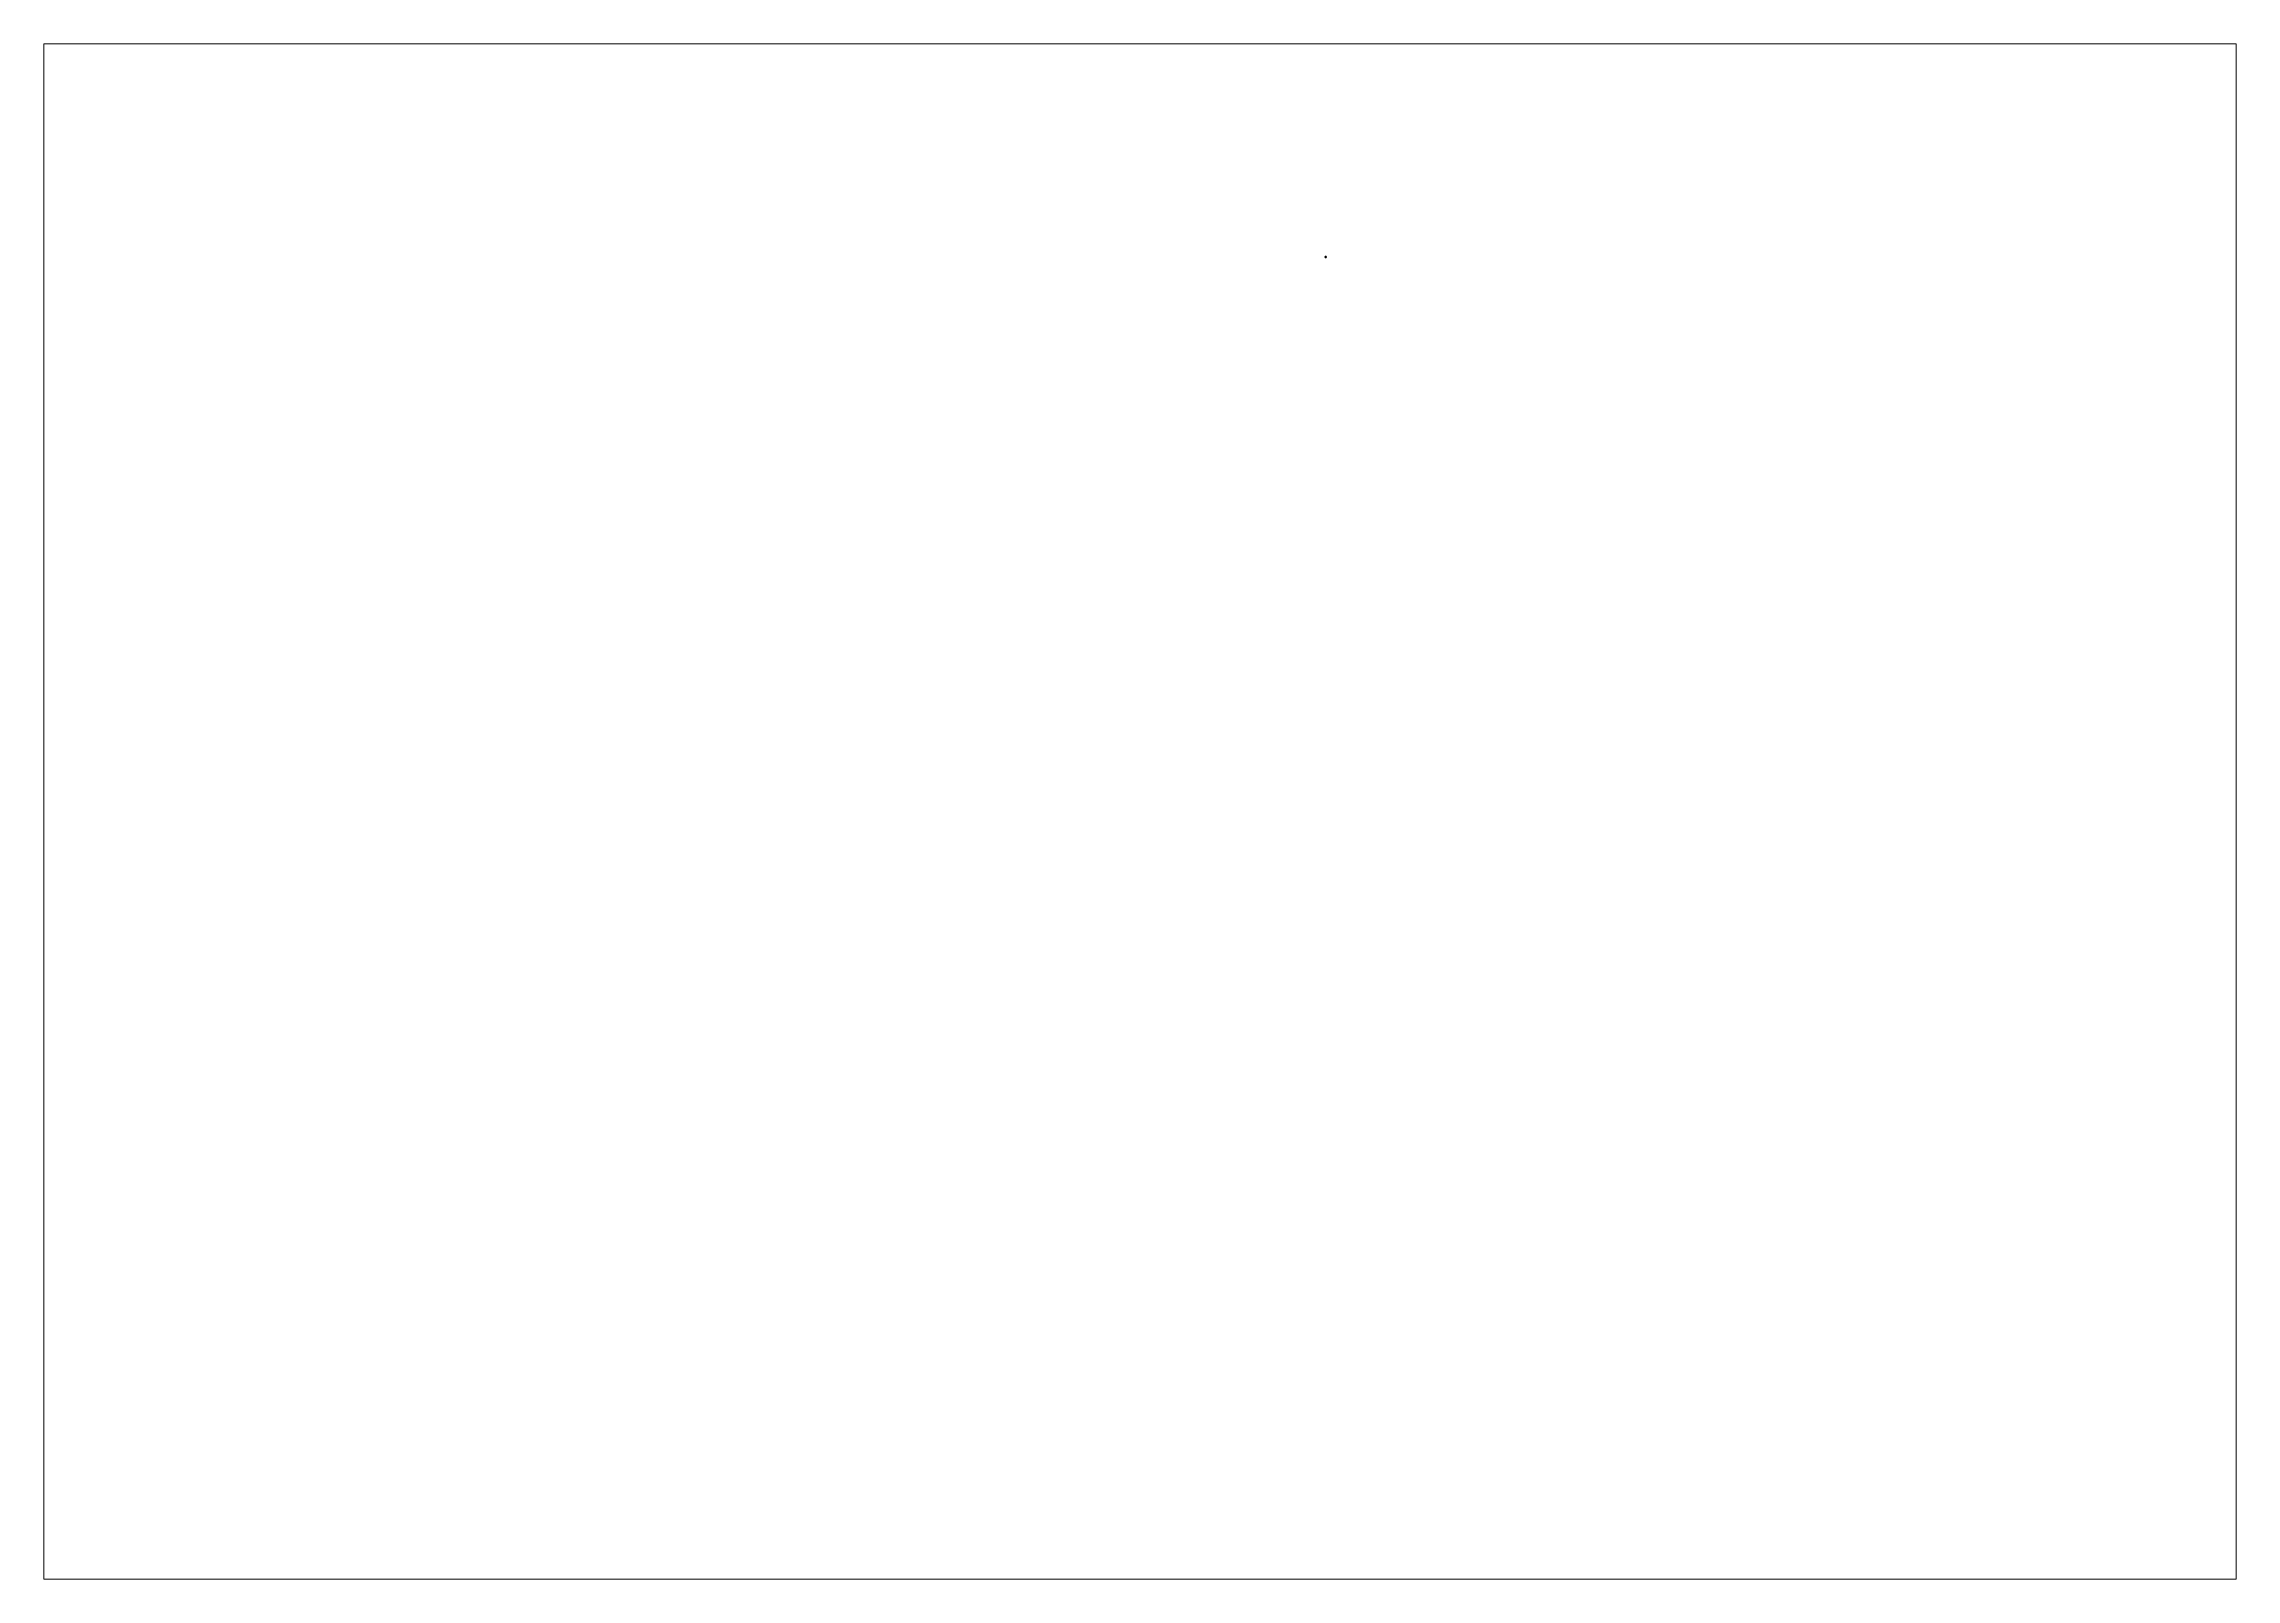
# Paper-space layout 'Лист2' of a CAD drawing. Header units: millimetres. Extents: x 29 to 262, y 20 to 183.
# The model-space entities are those that its viewports show. They can reach past a viewport. Long polylines and large blocks are cut down to what shows.
import ezdxf
from ezdxf.enums import TextEntityAlignment as Align

# ---------------------------------------------------------------- set-up
doc = ezdxf.new("R2010")
doc.units = ezdxf.units.MM
for name, pattern in [('K5LT_AXLED', [26.227272, 21.727272, -1.5, 1.5, -1.5]), ('K5LT_BASIC', [0]), ('K5LT_THIN', [0])]:
    doc.linetypes.add(name, pattern=pattern)
for name, color, linetype in [('BORDER_TEXT', 7, 'Continuous'), ('TEXT', 4, 'Continuous'), ('TEXT_TRANSLATION_EN', 51, 'Continuous'), ('TITLE_TEXT', 7, 'Continuous'), ('Системный слой', 7, 'Continuous')]:
    doc.layers.add(name, color=color, linetype=linetype)
doc.styles.add('KDIMTEXTSTYLE', font='GOST_AU.SHX', dxfattribs={"width": 0.96, "oblique": 15, "height": 5})
doc.styles.add('KTEXTSTYLE', font='GOST_AU.SHX', dxfattribs={"width": 0.96, "height": 5})
doc.styles.get("Standard").update_dxf_attribs({"font": 'GOST_A.TTF'})
doc.dimstyles.new('KDIMSTYLE (1.00)', dxfattribs={"dimtxt": 5, "dimasz": 1, "dimexe": 2, "dimexo": 0, "dimgap": 1, "dimtad": 1, "dimtxsty": 'KDIMTEXTSTYLE', "dimsah": 1, "dimcen": 0, "dimdle": 1, "dimazin": 3, "dimtfac": 0.667, "dimtmove": 0, "dimatfit": 3, "dimtvp": 1})

# ---------------------------------------------------------------- blocks, each defined once
blk = doc.blocks.new('VP.262512_topside')
at = {"layer": 'Системный слой', "color": 150, "linetype": 'K5LT_BASIC', "lineweight": 60, "true_color": 0x0080ff}
for p, q in [((-128, 115), (-128, -115)), ((-120, 114), (-122, 113)), ((-122, 113), (-122, 113)), ((-122, 113), (-122, 113)), ((-121, 112), (-119, 113)), ((-121, 112), (-121, 112)), ((-121, 112), (-121, 112)), ((-119, 118), (-120, 117)), ((-120, 117), (-119, 115)), ((-119, 115), (-120, 114)), ((-117, 116), (-119, 118)), ((-119, 113), (-118, 114)), ((118, 125), (-118, 125)), ((-118, 114), (-116, 112)), ((-116, 117), (-117, 116)), ((-114, 118), (-116, 117)), ((-116, 115), (-115, 116)), ((-115, 113), (-116, 115)), ((-116, 112), (-115, 113)), ((-115, 116), (-113, 117)), ((-114, 118), (-114, 118)), ((-114, 118), (-114, 118)), ((-113, 117), (-113, 117)), ((-113, 117), (-113, 117)), ((115, 115), (113, 115)), ((113, 115), (113, 115)), ((113, 115), (113, 115)), ((113, 114), (113, 114)), ((113, 114), (115, 114)), ((113, 114), (113, 114)), ((117, 116), (115, 115)), ((115, 114), (117, 114)), ((116, 118), (117, 116)), ((118, 118), (116, 118)), ((117, 114), (117, 112)), ((117, 112), (119, 112)), ((118, 116), (118, 118)), ((120, 116), (118, 116)), ((118, 114), (120, 115)), ((119, 112), (118, 114)), ((122, 116), (120, 116)), ((120, 115), (122, 115)), ((122, 116), (122, 116)), ((122, 116), (122, 116)), ((122, 115), (122, 115)), ((122, 115), (122, 115)), ((128, -115), (128, 115)), ((-120, -114), (-122, -113)), ((-122, -113), (-122, -113)), ((-122, -113), (-122, -113)), ((-122, -115), (-122, -115)), ((-122, -115), (-120, -115)), ((-122, -115), (-122, -115)), ((-118, -114), (-120, -114)), ((-120, -115), (-118, -116)), ((-118, -116), (-119, -118)), ((-119, -118), (-118, -118)), ((-117, -112), (-118, -114)), ((-118, -118), (-117, -116)), ((-118, -125), (118, -125)), ((-116, -112), (-117, -112)), ((-117, -114), (-116, -112)), ((-115, -115), (-117, -114)), ((-117, -116), (-115, -116)), ((-113, -115), (-115, -115)), ((-115, -116), (-113, -117)), ((-113, -115), (-113, -115)), ((-113, -115), (-113, -115)), ((-113, -117), (-113, -117)), ((-113, -117), (-113, -117)), ((117, -114), (114, -115)), ((114, -115), (115, -116)), ((115, -116), (117, -116)), ((116, -110), (116, -110)), ((116, -110), (116, -111)), ((116, -111), (116, -113)), ((116, -113), (117, -114)), ((117, -110), (117, -110)), ((117, -110), (117, -110)), ((118, -113), (117, -110)), ((117, -116), (117, -117)), ((117, -117), (118, -120)), ((118, -114), (118, -113)), ((120, -114), (118, -114)), ((118, -116), (121, -115)), ((119, -117), (118, -116)), ((118, -120), (118, -120)), ((118, -120), (118, -120)), ((119, -119), (119, -117)), ((119, -120), (119, -119)), ((119, -120), (119, -120)), ((121, -115), (120, -114))]:
    blk.add_line(p, q, dxfattribs=at)
at = {"layer": 'Системный слой', "color": 7, "linetype": 'K5LT_THIN', "lineweight": 18}
for p, q in [((-127, 115), (-128, 115)), ((-127, -115), (-127, 115)), ((-127, 115), (-124, 115)), ((-124, 115), (-124, -115)), ((-118, 125), (-117, 125)), ((-117, 125), (-117, 122)), ((-117, 125), (117, 125)), ((117, 122), (-117, 122)), ((117, 125), (117, 122)), ((117, 125), (118, 125)), ((124, 115), (127, 115)), ((124, -115), (124, 115)), ((127, 115), (127, -115)), ((128, 115), (127, 115)), ((-128, -115), (-127, -115)), ((-127, -115), (-124, -115)), ((-117, -125), (-118, -125)), ((-117, -122), (-117, -125)), ((-117, -122), (117, -122)), ((117, -125), (-117, -125)), ((117, -122), (117, -125)), ((118, -125), (117, -125)), ((124, -115), (127, -115)), ((127, -115), (128, -115))]:
    blk.add_line(p, q, dxfattribs=at)
at = {"layer": 'Системный слой', "color": 30, "linetype": 'K5LT_AXLED', "lineweight": 18, "true_color": 0xff8000}
for p, q in [((-118, 115), (-125, 115)), ((-118, 115), (-118, 122)), ((-118, 115), (-110, 115)), ((-118, 115), (-118, 108)), ((118, 115), (110, 115)), ((118, 115), (118, 122)), ((118, 115), (125, 115)), ((118, 115), (118, 108)), ((-118, -115), (-125, -115)), ((-118, -115), (-118, -107)), ((-118, -115), (-110, -115)), ((-118, -115), (-118, -122)), ((118, -115), (110, -115)), ((118, -115), (118, -107)), ((118, -115), (125, -115)), ((118, -115), (118, -122))]:
    blk.add_line(p, q, dxfattribs=at)
at = {"layer": 'Системный слой', "color": 150, "linetype": 'K5LT_BASIC', "lineweight": 60, "true_color": 0x0080ff}
for centre, radius in [((-118, 115), 5), ((118, 115), 5), ((-118, -115), 5.5), ((-118, -115), 5), ((-118, -115), 5.24), ((118, -115), 5.5), ((118, -115), 5), ((118, -115), 5.24)]:
    blk.add_circle(centre, radius, dxfattribs=at)
for centre, radius, start, end in [((-118, 115), 5.5, 270, 180), ((-118, 115), 5.24, 90, 180), ((-118, 115), 5.24, 180, 90), ((-118, 115), 5.5, 180, 270), ((-118, 115), 4.89, 210.350519, 217.989219), ((-118, 115), 4.89, 202.711819, 210.350519), ((-118, 115), 4.89, 22.711819, 37.989219), ((118, 115), 5.5, 270, 180), ((118, 115), 5.24, 180, 90), ((118, 115), 5.24, 90, 180), ((118, 115), 5.5, 180, 270), ((118, 115), 4.89, 181.629207, 189.267907), ((118, 115), 4.89, 189.267907, 196.906607), ((118, 115), 4.89, 1.629207, 16.906607), ((-118, -115), 4.89, 158.953874, 166.592573), ((-118, -115), 4.89, 166.592573, 174.231273), ((-118, -115), 4.89, 338.953874, 354.231273), ((118, -115), 4.89, 92.190285, 107.467684), ((118, -115), 4.89, 279.828984, 287.467684), ((118, -115), 4.89, 272.190285, 279.828984)]:
    blk.add_arc(centre, radius, start, end, dxfattribs=at)
at = {"layer": 'Системный слой', "color": 7, "linetype": 'K5LT_THIN', "lineweight": 18}
for centre, start, end in [((-118, 115), 38.116126, 202.584912), ((-118, 115), 218.116126, 22.584912), ((118, 115), 17.033514, 181.5023), ((118, 115), 197.033514, 1.5023), ((-118, -115), 354.35818, 158.826966), ((-118, -115), 174.35818, 338.826966), ((118, -115), 107.594592, 272.063377), ((118, -115), 287.594592, 92.063377)]:
    blk.add_arc(centre, 4.81, start, end, dxfattribs=at)
at = {"layer": 'Системный слой', "color": 150, "linetype": 'K5LT_BASIC', "lineweight": 60, "true_color": 0x0080ff}
for points in [[(-128, 115), (-128, 121), (-123, 125), (-118, 125)], [(118, 125), (123, 125), (128, 121), (128, 115)], [(-118, -125), (-123, -125), (-128, -121), (-128, -115)], [(128, -115), (128, -121), (123, -125), (118, -125)]]:
    blk.add_rational_spline(points, [1, 0.804824712256, 0.804824712256, 1], degree=3, dxfattribs=at)
at = {"layer": 'Системный слой', "color": 7, "linetype": 'K5LT_THIN', "lineweight": 18}
for points, weights in [([(-127, 115), (-127, 120), (-123, 125), (-117, 125)], [1, 0.804824712256, 0.804824712256, 1]), ([(-117, 122), (-121, 122), (-124, 119), (-124, 115)], [1, 0.804824712256, 0.804824712256, 1]), ([(-122, 113), (-124, 120), (-118, 123), (-114, 118)], [1, 0.429396510113, 0.429396510113, 1]), ([(-113, 117), (-111, 110), (-117, 107), (-121, 112)], [1, 0.429396510113, 0.429396510113, 1]), ([(113, 115), (113, 122), (120, 123), (122, 116)], [1, 0.429396510113, 0.429396510113, 1]), ([(122, 115), (122, 108), (115, 107), (113, 114)], [1, 0.429396510113, 0.429396510113, 1]), ([(117, 125), (123, 125), (127, 120), (127, 115)], [1, 0.804824712256, 0.804824712256, 1]), ([(124, 115), (124, 119), (121, 122), (117, 122)], [1, 0.804824712256, 0.804824712256, 1]), ([(-117, -125), (-123, -125), (-127, -120), (-127, -115)], [1, 0.804824712256, 0.804824712256, 1]), ([(-124, -115), (-124, -119), (-121, -122), (-117, -122)], [1, 0.804824712256, 0.804824712256, 1]), ([(-122, -113), (-119, -107), (-112, -109), (-113, -115)], [1, 0.429396510113, 0.429396510113, 1]), ([(-113, -117), (-116, -123), (-123, -121), (-122, -115)], [1, 0.429396510113, 0.429396510113, 1]), ([(118, -120), (111, -120), (110, -113), (116, -111)], [1, 0.429396510113, 0.429396510113, 1]), ([(117, -110), (124, -110), (125, -117), (119, -119)], [1, 0.429396510113, 0.429396510113, 1]), ([(127, -115), (127, -120), (123, -125), (117, -125)], [1, 0.804824712256, 0.804824712256, 1]), ([(117, -122), (121, -122), (124, -119), (124, -115)], [1, 0.804824712256, 0.804824712256, 1])]:
    blk.add_rational_spline(points, weights, degree=3, dxfattribs=at)
blk = doc.blocks.new('VZ-N32_exe')
at = {"true_color": 0xffffff}
blk.add_hatch(color=7, dxfattribs=at).paths.add_polyline_path([(22, -2), (22, 2), (13, 18), (9, 20), (-9, 20), (-13, 18), (-22, 2), (-22, -2), (-13, -18), (-9, -20), (9, -20), (13, -18)])
at = {"color": 30, "linetype": 'K5LT_AXLED', "lineweight": 18, "true_color": 0xff8000}
for q in [(-24, 0), (0, 24), (24, 0), (0, -24)]:
    blk.add_line((0, 0), q, dxfattribs=at)
at = {"color": 150, "linetype": 'K5LT_BASIC', "lineweight": 0, "true_color": 0x0080ff}
for p, q in [((-22, 2), (-17, 10)), ((-17, 10), (-13, 18)), ((-9, 20), (0, 20)), ((0, 20), (9, 20)), ((13, 18), (17, 10)), ((17, 10), (22, 2)), ((-17, -10), (-22, -2)), ((-13, -18), (-17, -10)), ((0, -20), (-9, -20)), ((9, -20), (0, -20)), ((17, -10), (13, -18)), ((22, -2), (17, -10))]:
    blk.add_line(p, q, dxfattribs=at)
at = {"color": 7, "linetype": 'K5LT_THIN', "lineweight": 0}
for radius in [18.6, 13]:
    blk.add_circle((0, 0), radius, dxfattribs=at)
at = {"color": 150, "linetype": 'K5LT_BASIC', "lineweight": 0, "true_color": 0x0080ff}
for radius in [15.6, 12.8, 12.5]:
    blk.add_circle((0, 0), radius, dxfattribs=at)
for radius, start, end in [(22.1, 175.179764, 184.820236), (20, 150, 210), (20, 90, 150), (22.1, 115.179764, 124.820236), (20, 30, 90), (22.1, 55.179764, 64.820236), (20, 330, 30), (22.1, 355.179764, 4.820236), (20, 210, 270), (22.1, 235.179764, 244.820236), (20, 270, 330), (22.1, 295.179764, 304.820236)]:
    blk.add_arc((0, 0), radius, start, end, dxfattribs=at)
blk = doc.blocks.new('VZ-N25_exe')
at = {"true_color": 0xffffff}
blk.add_hatch(color=7, dxfattribs=at).paths.add_polyline_path([(19, -2), (19, 2), (11, 15), (8, 17), (-8, 17), (-11, 15), (-19, 2), (-19, -2), (-11, -15), (-8, -17), (8, -17), (11, -15)])
at = {"color": 30, "linetype": 'K5LT_AXLED', "lineweight": 18, "true_color": 0xff8000}
for p, q in [((-21, 0), (0, 0)), ((0, 21), (0, 0)), ((0, 0), (0, -21)), ((0, 0), (21, 0))]:
    blk.add_line(p, q, dxfattribs=at)
at = {"color": 150, "linetype": 'K5LT_BASIC', "lineweight": 0, "true_color": 0x0080ff}
for p, q in [((-19, 2), (-15, 8)), ((-15, 8), (-11, 15)), ((-8, 17), (0, 17)), ((0, 17), (8, 17)), ((11, 15), (15, 8)), ((15, 8), (19, 2)), ((-15, -8), (-19, -2)), ((-11, -15), (-15, -8)), ((0, -17), (-8, -17)), ((8, -17), (0, -17)), ((15, -8), (11, -15)), ((19, -2), (15, -8))]:
    blk.add_line(p, q, dxfattribs=at)
at = {"color": 7, "linetype": 'K5LT_THIN', "lineweight": 0}
for radius in [15.1, 9.5]:
    blk.add_circle((0, 0), radius, dxfattribs=at)
at = {"color": 150, "linetype": 'K5LT_BASIC', "lineweight": 0, "true_color": 0x0080ff}
for radius in [12.1, 9.3, 9]:
    blk.add_circle((0, 0), radius, dxfattribs=at)
for radius, start, end in [(18.6, 174.282608, 185.717392), (17, 150, 210), (17, 90, 150), (18.6, 114.282608, 125.717392), (17, 30, 90), (18.6, 54.282608, 65.717392), (17, 330, 30), (18.6, 354.282608, 5.717392), (17, 210, 270), (18.6, 234.282608, 245.717392), (17, 270, 330), (18.6, 294.282608, 305.717392)]:
    blk.add_arc((0, 0), radius, start, end, dxfattribs=at)
blk = doc.blocks.new('VZ-N16_exe')
at = {"true_color": 0xffffff}
blk.add_hatch(color=7, dxfattribs=at).paths.add_polyline_path([(13, -1), (13, 1), (8, 11), (5, 12), (-5, 12), (-8, 11), (-13, 1), (-13, -1), (-8, -11), (-5, -12), (5, -12), (8, -11)])
at = {"color": 30, "linetype": 'K5LT_AXLED', "lineweight": 18, "true_color": 0xff8000}
for p, q in [((-15, 0), (0, 0)), ((0, 0), (0, 15)), ((0, -15), (0, 0)), ((0, 0), (15, 0))]:
    blk.add_line(p, q, dxfattribs=at)
at = {"color": 150, "linetype": 'K5LT_BASIC', "lineweight": 0, "true_color": 0x0080ff}
for p, q in [((-10, 6), (-13, 1)), ((-8, 11), (-10, 6)), ((0, 12), (-5, 12)), ((5, 12), (0, 12)), ((10, 6), (8, 11)), ((13, 1), (10, 6)), ((-13, -1), (-10, -6)), ((-10, -6), (-8, -11)), ((-5, -12), (0, -12)), ((0, -12), (5, -12)), ((8, -11), (10, -6)), ((10, -6), (13, -1))]:
    blk.add_line(p, q, dxfattribs=at)
for radius in [12, 11.5, 8, 7.5, 4, 4.1]:
    blk.add_circle((0, 0), radius, dxfattribs=at)
for start, end in [(173.647497, 186.352503), (113.647497, 126.352503), (53.647497, 66.352503), (353.647497, 6.352503), (233.647497, 246.352503), (293.647497, 306.352503)]:
    blk.add_arc((0, 0), 13.1, start, end, dxfattribs=at)
at = {"color": 7, "linetype": 'K5LT_THIN', "lineweight": 0}
blk.add_arc((0, 0), 7.46, 20, 290, dxfattribs=at)
blk = doc.blocks.new('VP.262512_downside')
at = {"color": 7, "true_color": 0xffffff}
blk.add_lwpolyline([(0, 0), (213, 0), (213, 86), (0, 86), (0, 0)], dxfattribs=at)
at = {"layer": 'Системный слой', "color": 150, "linetype": 'K5LT_BASIC', "lineweight": 60, "true_color": 0x0080ff}
for p, q in [((-21, 111), (-21, 89)), ((-21, 89), (-21, -2)), ((-21, 89), (-11, 89)), ((-11, 114), (-18, 114)), ((223, 114), (-11, 114)), ((224, 89), (-11, 89)), ((230, 114), (223, 114)), ((224, 89), (234, 89)), ((234, 89), (233, 111)), ((234, 89), (233, -2)), ((-17, -6), (-17, -6)), ((-15, -6), (-17, -6)), ((-17, -6), (-17, -6)), ((-17, -6), (-17, -6)), ((-17, -6), (-17, -6)), ((-15, -6), (-14, -6)), ((-15, -6), (-14, -6)), ((-15, -6), (-15, -6)), ((-15, -7), (-15, -6)), ((-15, -6), (-15, -6)), ((-15, -6), (-15, -6)), ((-15, -6), (-15, -6)), ((-15, -6), (-15, -6)), ((-15, -6), (-14, -6)), ((-15, -6), (-14, -6)), ((-15, -6), (-15, -6)), ((-11, -6), (-15, -6)), ((-15, -6), (-15, -6)), ((-15, -6), (-15, -6)), ((-15, -6), (-15, -6)), ((-15, -6), (-15, -6)), ((-15, -6), (-15, -6)), ((-15, -6), (-15, -6)), ((-15, -6), (-15, -6)), ((-15, -6), (-15, -6)), ((-14, -7), (-15, -7)), ((-15, -7), (-15, -7)), ((-15, -7), (-15, -7)), ((-14, -6), (-14, -6)), ((-3, -7), (-14, -7)), ((223, -6), (-11, -6)), ((-3, -7), (-3, -6)), ((-3, -6), (-3, -6)), ((-2, -7), (-3, -7)), ((-2, -7), (-3, -7)), ((-3, -7), (-3, -7)), ((-3, -7), (-3, -7)), ((-2, -6), (-2, -7)), ((-2, -6), (-1, -6)), ((-1, -7), (-2, -7)), ((-1, -7), (-2, -7)), ((0, -7), (-1, -7)), ((0, -7), (-1, -7)), ((0, -7), (0, -6)), ((0, -6), (0, -6)), ((0, -6), (0, -6)), ((0, -7), (0, -7)), ((213, -7), (213, -6)), ((213, -7), (213, -7)), ((214, -7), (213, -7)), ((213, -7), (213, -7)), ((214, -7), (213, -7)), ((214, -7), (214, -6)), ((214, -6), (214, -6)), ((215, -7), (214, -7)), ((216, -7), (214, -7)), ((215, -6), (215, -6)), ((216, -7), (215, -7)), ((216, -7), (216, -6)), ((226, -7), (216, -7)), ((228, -6), (223, -6)), ((227, -7), (226, -7)), ((227, -6), (227, -6)), ((227, -6), (227, -6)), ((227, -6), (227, -6)), ((227, -6), (227, -6)), ((227, -6), (228, -6)), ((227, -6), (227, -6)), ((227, -6), (227, -6)), ((227, -6), (228, -6)), ((228, -7), (227, -7)), ((228, -7), (227, -7)), ((228, -6), (228, -7)), ((228, -6), (228, -6)), ((229, -6), (228, -6)), ((228, -6), (228, -6)), ((228, -6), (228, -6)), ((228, -6), (228, -6)), ((228, -6), (228, -6)), ((228, -6), (228, -6)), ((228, -6), (228, -6)), ((228, -6), (228, -6)), ((228, -6), (228, -6)), ((228, -7), (228, -7)), ((228, -7), (228, -7))]:
    blk.add_line(p, q, dxfattribs=at)
at = {"layer": 'Системный слой', "color": 7, "linetype": 'K5LT_THIN', "lineweight": 18}
for p, q in [((-11, 114), (-11, 111)), ((-11, 111), (223, 111)), ((-11, 89), (-11, 111)), ((-11, -2), (-11, 89)), ((223, 114), (223, 111)), ((223, 111), (224, 89)), ((224, 89), (223, -2)), ((-14, -6), (-3, -6)), ((-14, -6), (-14, -6)), ((-14, -7), (-14, -6)), ((-14, -7), (-14, -7)), ((-3, -7), (-14, -7)), ((-11, -6), (-11, -2)), ((-11, -2), (223, -2)), ((-2, -6), (-2, -6)), ((214, -6), (214, -6)), ((216, -6), (226, -6)), ((226, -7), (216, -7)), ((223, -2), (223, -6)), ((226, -6), (226, -6)), ((226, -7), (226, -6)), ((226, -7), (226, -7))]:
    blk.add_line(p, q, dxfattribs=at)
at = {"layer": 'Системный слой', "color": 150, "linetype": 'K5LT_BASIC', "lineweight": 60, "true_color": 0x0080ff}
for centre, radius, start, end in [((-18, 111), 3, 90, 178.9), ((230, 111), 3, 1.1, 90), ((-17, -2), 4, 180.3, 270), ((-3, -6), 0.1, 1, 90), ((-3, -7), 0.1, 181, 270), ((0, -6), 0.1, 90, 179), ((0, -6), 0.1, 90, 179), ((0, -7), 0.1, 270, 359), ((213, -6), 0.1, 1, 90), ((213, -7), 0.1, 181, 270), ((216, -6), 0.1, 90, 179), ((216, -7), 0.1, 270, 359), ((229, -2), 4, 270.000071, 359.7), ((229, -2), 4, 270, 270.000071)]:
    blk.add_arc(centre, radius, start, end, dxfattribs=at)
at = {"layer": 'Системный слой', "color": 7, "linetype": 'K5LT_THIN', "lineweight": 18}
for centre, major_axis, start_param, end_param in [((-15, -2), (0, -4), 4.71979372, 6.28318531), ((-15, -6), (0, 0.1), 4.73706917, 6.28318531), ((-15, -7), (0, -0.1), 4.73706916, 6.28318531), ((-3, -6), (0, 0.1), 4.73706916, 6.28318531), ((-3, -7), (0, -0.1), 4.73706916, 6.28318431), ((-1, -6), (0, 0.1), 0, 1.54611613), ((-1, -6), (0, 0.1), 0, 0.01150849), ((-1, -7), (0, 0.1), 3.14159265, 4.6877088), ((213, -6), (0, 0.1), 4.73706916, 6.28318531), ((213, -7), (0, -0.1), 4.73706916, 6.28318431), ((215, -6), (0, 0.1), 0, 1.54611613), ((215, -7), (0, 0.1), 3.14159265, 4.6877088), ((227, -6), (0, 0.1), 0, 1.54611615), ((227, -7), (0, 0.1), 3.14159366, 4.6877088), ((228, -2), (0, 4), 3.14159265, 4.70498424)]:
    blk.add_ellipse(centre, major_axis=major_axis, ratio=0.70710678, start_param=start_param, end_param=end_param, dxfattribs=at)
at = {"layer": 'Системный слой', "color": 150, "linetype": 'K5LT_BASIC', "lineweight": 60, "true_color": 0x0080ff}
for centre, major_axis, start_param, end_param in [((-15, -6), (0, 0.1), 4.7298598, 6.28318293), ((228, -6), (0, -0.1), 3.14159291, 4.69491841)]:
    blk.add_ellipse(centre, major_axis=major_axis, ratio=0.99999951, start_param=start_param, end_param=end_param, dxfattribs=at)
at = {"layer": 'Системный слой', "color": 7, "linetype": 'K5LT_THIN', "lineweight": 18}
for points in [[(-21, 111), (-21, 111), (-17, 111), (-11, 111)], [(223, 111), (229, 111), (233, 111), (233, 111)]]:
    blk.add_rational_spline(points, [1, 0.804824712256, 0.804824712256, 1], degree=3, dxfattribs=at)
for points in [[(-21, -2), (-21, -2), (-20, -2), (-19, -2), (-19, -2), (-18, -2)], [(-18, -2), (-17, -2), (-16, -2), (-13, -2), (-12, -2), (-11, -2)], [(223, -2), (225, -2), (226, -2), (229, -2), (230, -2), (230, -2)], [(230, -2), (231, -2), (232, -2), (233, -2), (233, -2), (233, -2)]]:
    blk.add_open_spline(points, degree=3, knots=[0, 0, 0, 0, 0.5, 0.5, 1, 1, 1, 1], dxfattribs=at)
for points in [[(-15, -6), (-14, -6), (-14, -6), (-14, -6)], [(-15, -6), (-15, -6), (-15, -6), (-15, -6)], [(-15, -6), (-15, -6), (-15, -6), (-15, -6)], [(-15, -6), (-14, -6), (-14, -6), (-14, -6)], [(-14, -7), (-14, -7), (-14, -7), (-15, -7)], [(-15, -7), (-15, -7), (-15, -7), (-15, -7)], [(-3, -6), (-3, -6), (-3, -6), (-3, -6)], [(-3, -6), (-2, -6), (-2, -6), (-2, -6)], [(-3, -7), (-3, -7), (-3, -7), (-3, -7)], [(-2, -7), (-2, -7), (-2, -7), (-3, -7)], [(-2, -6), (-1, -6), (-1, -6), (-1, -6)], [(-2, -6), (-1, -6), (-1, -6), (-1, -6)], [(-1, -7), (-1, -7), (-1, -7), (-2, -7)], [(-1, -6), (0, -6), (0, -6), (0, -6)], [(-1, -6), (0, -6), (0, -6), (0, -6)], [(0, -7), (0, -7), (0, -7), (-1, -7)], [(213, -6), (214, -6), (214, -6), (214, -6)], [(213, -6), (214, -6), (214, -6), (214, -6)], [(213, -6), (213, -6), (213, -6), (213, -6)], [(213, -6), (213, -6), (213, -6), (213, -6)], [(214, -7), (214, -7), (214, -7), (213, -7)], [(213, -7), (213, -7), (213, -7), (213, -7)], [(214, -6), (215, -6), (215, -6), (215, -6)], [(215, -7), (215, -7), (215, -7), (214, -7)], [(215, -6), (216, -6), (216, -6), (216, -6)], [(216, -7), (216, -7), (216, -7), (215, -7)], [(226, -6), (227, -6), (227, -6), (227, -6)], [(226, -6), (227, -6), (227, -6), (227, -6)], [(227, -7), (227, -7), (227, -7), (226, -7)], [(227, -6), (228, -6), (228, -6), (228, -6)], [(227, -6), (228, -6), (228, -6), (228, -6)], [(228, -7), (228, -7), (228, -7), (227, -7)]]:
    blk.add_open_spline(points, degree=3, dxfattribs=at)
at = {"layer": 'Системный слой', "color": 150, "linetype": 'K5LT_BASIC', "lineweight": 60, "true_color": 0x0080ff}
for points, knots in [([(-15, -6), (-15, -6), (-15, -6), (-15, -6), (-15, -6), (-15, -6)], [0, 0, 0, 0, 0.5, 0.5, 1, 1, 1, 1]), ([(-15, -7), (-15, -7), (-15, -7), (-15, -7), (-15, -7), (-15, -7)], [0, 0, 0, 0, 0.5, 0.5, 1, 1, 1, 1]), ([(-3, -6), (-3, -6), (-3, -6), (-3, -6), (-3, -6), (-3, -6), (-3, -6), (-3, -6), (-3, -6), (-3, -6), (-3, -6), (-3, -6), (-3, -6), (-3, -6), (-3, -6), (-3, -6), (-3, -6), (-3, -6), (-3, -6), (-3, -6), (-3, -6), (-3, -6), (-3, -6), (-3, -6), (-3, -6), (-3, -6), (-3, -6), (-3, -6), (-3, -6), (-3, -6), (-3, -6), (-3, -6), (-3, -6), (-3, -6), (-3, -6), (-3, -6)], [0.01927018, 0.01927018, 0.01927018, 0.01927018, 0.01931414, 0.01931414, 0.04881451, 0.04881451, 0.09762902, 0.09762902, 0.19525805, 0.19525805, 0.39051609, 0.39051609, 0.78103219, 0.78103219, 1.2531234, 1.2531234, 1.72521462, 1.72521462, 2.19730584, 2.19730584, 2.66939705, 2.66939705, 3.14148827, 3.14148827, 3.61357948, 3.61357948, 4.0856707, 4.0856707, 4.55776191, 4.55776191, 5.02985313, 5.02985313, 5.50194435, 5.50194435, 5.80366843, 5.80366843, 5.80366843, 5.80366843]), ([(-3, -7), (-3, -7), (-3, -7), (-3, -7), (-3, -7), (-3, -7), (-3, -7), (-3, -7), (-3, -7), (-3, -7), (-3, -7), (-3, -7)], [2.14105563, 2.14105563, 2.14105563, 2.14105563, 2.2929754, 2.2929754, 2.59681496, 2.59681496, 3.03103946, 3.03103946, 3.20449407, 3.20449407, 3.6250974, 3.6250974, 3.6250974, 3.6250974]), ([(-2, -7), (-2, -7), (-2, -7), (-2, -7), (-2, -7), (-2, -7)], [0, 0, 0, 0, 0.5, 0.5, 1, 1, 1, 1]), ([(213, -7), (213, -7), (213, -7), (213, -7), (213, -7), (213, -7), (213, -7), (213, -7), (213, -7), (213, -7), (213, -7), (213, -7)], [2.14105562, 2.14105562, 2.14105562, 2.14105562, 2.2929754, 2.2929754, 2.59681496, 2.59681496, 3.20449407, 3.20449407, 3.40582339, 3.40582339, 3.6250974, 3.6250974, 3.6250974, 3.6250974]), ([(214, -7), (214, -7), (214, -7), (214, -7), (214, -7), (214, -7)], [0, 0, 0, 0, 0.5, 0.5, 1, 1, 1, 1]), ([(228, -6), (228, -6), (228, -6), (228, -6), (228, -6), (228, -6)], [0, 0, 0, 0, 0.5, 0.5, 1, 1, 1, 1]), ([(228, -7), (228, -7), (228, -7), (228, -7), (228, -7), (228, -7)], [0, 0, 0, 0, 0.5, 0.5, 1, 1, 1, 1])]:
    blk.add_open_spline(points, degree=3, knots=knots, dxfattribs=at)
for name, p in [('VZ-N32_exe', (32, 43)), ('VZ-N25_exe', (83, 43)), ('VZ-N25_exe', (130, 43)), ('VZ-N16_exe', (183, 43))]:
    blk.add_blockref(name, p)
blk = doc.blocks.new('ground_exe')
at = {"true_color": 0xffffff}
h = blk.add_hatch(color=7, dxfattribs=at)
h.paths.add_polyline_path([(0, 8, 0.41421356), (-8, 0), (0, 0)])
h.paths.add_polyline_path([(0, 8), (0, 0), (8, 0, 0.41421356)])
h.paths.add_polyline_path([(8, 0), (0, 0), (0, -8, 0.41421356)])
h.paths.add_polyline_path([(0, 0), (-8, 0, 0.41421356), (0, -8)])
at = {"layer": 'Системный слой', "color": 30, "linetype": 'K5LT_AXLED', "lineweight": 18, "true_color": 0xff8000}
for q in [(-12, 0), (0, 12), (12, 0), (0, -12)]:
    blk.add_line((0, 0), q, dxfattribs=at)
at = {"layer": 'Системный слой', "color": 150, "linetype": 'K5LT_BASIC', "lineweight": 60, "true_color": 0x0080ff}
for p, q in [((-5, 3), (0, 6)), ((-5, -3), (-5, 3)), ((0, 6), (5, 3)), ((5, 3), (5, -3)), ((0, -6), (-5, -3)), ((5, -3), (0, -6))]:
    blk.add_line(p, q, dxfattribs=at)
for radius in [8, 6, 4.75, 3]:
    blk.add_circle((0, 0), radius, dxfattribs=at)
at = {"layer": 'Системный слой', "color": 7, "linetype": 'K5LT_THIN', "lineweight": 18}
blk.add_arc((0, 0), 2.46, 70, 340, dxfattribs=at)
blk = doc.blocks.new('VP.262512_upside')
at = {"color": 7, "true_color": 0xffffff}
blk.add_lwpolyline([(0, 0), (213, 0), (213, 86), (0, 86), (0, 0)], dxfattribs=at)
at = {"layer": 'Системный слой', "color": 150, "linetype": 'K5LT_BASIC', "lineweight": 60, "true_color": 0x0080ff}
for p, q in [((-21, 89), (-21, 111)), ((-21, 89), (-21, -2)), ((-11, 89), (-21, 89)), ((-18, 114), (-11, 114)), ((-11, 114), (223, 114)), ((-11, 89), (224, 89)), ((223, 114), (230, 114)), ((234, 89), (224, 89)), ((233, 111), (234, 89)), ((234, 89), (233, -2)), ((-17, -6), (-15, -6)), ((-15, -6), (-14, -6)), ((-15, -6), (-15, -6)), ((-15, -6), (-14, -6)), ((-15, -6), (-15, -7)), ((-15, -6), (-11, -6)), ((-15, -6), (-15, -6)), ((-15, -6), (-14, -6)), ((-15, -6), (-15, -6)), ((-15, -6), (-15, -6)), ((-15, -6), (-15, -6)), ((-15, -6), (-14, -6)), ((-15, -6), (-15, -6)), ((-15, -6), (-15, -6)), ((-15, -6), (-15, -6)), ((-15, -6), (-15, -6)), ((-15, -6), (-15, -6)), ((-15, -6), (-15, -6)), ((-15, -6), (-15, -6)), ((-15, -6), (-15, -6)), ((-15, -7), (-14, -7)), ((-15, -7), (-15, -7)), ((-15, -7), (-15, -7)), ((-15, -7), (-15, -7)), ((-15, -7), (-15, -7)), ((-14, -7), (-3, -7)), ((-11, -6), (223, -6)), ((-3, -7), (-3, -6)), ((-3, -6), (-3, -6)), ((-3, -7), (-3, -7)), ((-3, -7), (-2, -7)), ((-3, -7), (-2, -7)), ((-2, -7), (-2, -6)), ((-2, -6), (-1, -6)), ((-2, -7), (-1, -7)), ((-2, -7), (-1, -7)), ((-1, -7), (0, -7)), ((-1, -7), (0, -7)), ((0, -7), (0, -6)), ((213, -7), (213, -6)), ((213, -6), (213, -6)), ((213, -6), (213, -6)), ((213, -7), (214, -7)), ((213, -7), (214, -7)), ((213, -7), (213, -7)), ((213, -7), (213, -7)), ((213, -7), (213, -7)), ((214, -6), (214, -7)), ((214, -6), (214, -6)), ((214, -7), (215, -7)), ((214, -7), (216, -7)), ((215, -6), (215, -6)), ((215, -7), (216, -7)), ((216, -7), (216, -6)), ((216, -7), (226, -7)), ((216, -7), (216, -7)), ((223, -6), (228, -6)), ((226, -6), (227, -6)), ((226, -7), (227, -7)), ((227, -6), (227, -6)), ((227, -6), (227, -6)), ((227, -6), (228, -6)), ((227, -6), (228, -6)), ((227, -6), (227, -6)), ((227, -6), (227, -6)), ((227, -6), (227, -6)), ((227, -6), (227, -6)), ((227, -7), (228, -7)), ((227, -7), (228, -7)), ((228, -7), (228, -6)), ((228, -6), (228, -6)), ((228, -6), (228, -6)), ((228, -6), (228, -6)), ((228, -6), (228, -6)), ((228, -6), (228, -6)), ((228, -6), (228, -6)), ((228, -6), (228, -6)), ((228, -6), (228, -6)), ((228, -6), (229, -6)), ((228, -6), (228, -6)), ((228, -6), (228, -6)), ((229, -6), (229, -6)), ((229, -6), (229, -6)), ((229, -6), (229, -6)), ((229, -6), (229, -6))]:
    blk.add_line(p, q, dxfattribs=at)
at = {"layer": 'Системный слой', "color": 7, "linetype": 'K5LT_THIN', "lineweight": 18}
for p, q in [((-11, 114), (-11, 111)), ((223, 111), (-11, 111)), ((-11, 111), (-11, 89)), ((-11, 89), (-11, -2)), ((223, 114), (223, 111)), ((224, 89), (223, 111)), ((223, -2), (224, 89)), ((-3, -6), (-14, -6)), ((-14, -6), (-14, -6)), ((-14, -7), (-14, -6)), ((-14, -7), (-14, -7)), ((-14, -7), (-3, -7)), ((-11, -2), (-11, -6)), ((223, -2), (-11, -2)), ((-2, -6), (-2, -6)), ((214, -6), (214, -6)), ((226, -6), (216, -6)), ((216, -7), (226, -7)), ((223, -6), (223, -2)), ((226, -6), (226, -6)), ((226, -7), (226, -6)), ((226, -7), (226, -7))]:
    blk.add_line(p, q, dxfattribs=at)
at = {"layer": 'Системный слой', "color": 150, "linetype": 'K5LT_BASIC', "lineweight": 60, "true_color": 0x0080ff}
for centre, radius, start, end in [((-18, 111), 3, 90, 178.9), ((230, 111), 3, 1.1, 90), ((-17, -2), 4, 180.3, 269.999929), ((-17, -2), 4, 269.999929, 270), ((-3, -6), 0.1, 1, 90), ((-3, -7), 0.1, 181, 270), ((0, -6), 0.1, 90, 179), ((0, -7), 0.1, 270, 359), ((213, -6), 0.1, 1, 90), ((213, -6), 0.1, 1, 90), ((213, -7), 0.1, 181, 270), ((216, -6), 0.1, 90, 179), ((216, -7), 0.1, 270, 359), ((229, -2), 4, 270, 359.7)]:
    blk.add_arc(centre, radius, start, end, dxfattribs=at)
at = {"layer": 'Системный слой', "color": 7, "linetype": 'K5LT_THIN', "lineweight": 18}
for centre, major_axis, start_param, end_param in [((-15, -2), (0, -4), 4.71979372, 6.28318531), ((-15, -6), (0, 0.1), 4.73706916, 6.28318531), ((-15, -7), (0, -0.1), 4.73706916, 6.28318431), ((-3, -6), (0, 0.1), 4.73706917, 6.28318531), ((-3, -7), (0, -0.1), 4.73706916, 6.28318531), ((-1, -6), (0, 0.1), 0, 1.54611615), ((-1, -7), (0, 0.1), 3.14159366, 4.6877088), ((213, -6), (0, 0.1), 4.73706917, 6.28318531), ((213, -6), (0, 0.1), 6.27167682, 6.28318531), ((213, -7), (0, -0.1), 4.73706916, 6.28318531), ((215, -6), (0, 0.1), 0, 1.54611615), ((215, -7), (0, 0.1), 3.14159366, 4.6877088), ((227, -6), (0, 0.1), 0, 1.54611613), ((227, -7), (0, 0.1), 3.14159265, 4.6877088), ((228, -2), (0, 4), 3.14159265, 4.70498424)]:
    blk.add_ellipse(centre, major_axis=major_axis, ratio=0.70710678, start_param=start_param, end_param=end_param, dxfattribs=at)
at = {"layer": 'Системный слой', "color": 150, "linetype": 'K5LT_BASIC', "lineweight": 60, "true_color": 0x0080ff}
for centre, start_param, end_param in [((-15, -6), 4.72985956, 6.28318531), ((228, -6), 0.00000238, 1.55332551)]:
    blk.add_ellipse(centre, major_axis=(0, 0.1), ratio=0.99999951, start_param=start_param, end_param=end_param, dxfattribs=at)
at = {"layer": 'Системный слой', "color": 7, "linetype": 'K5LT_THIN', "lineweight": 18}
for points in [[(-11, 111), (-17, 111), (-21, 111), (-21, 111)], [(233, 111), (233, 111), (229, 111), (223, 111)]]:
    blk.add_rational_spline(points, [1, 0.804824712256, 0.804824712256, 1], degree=3, dxfattribs=at)
for points in [[(-18, -2), (-19, -2), (-19, -2), (-20, -2), (-21, -2), (-21, -2)], [(-11, -2), (-12, -2), (-13, -2), (-16, -2), (-17, -2), (-18, -2)], [(230, -2), (230, -2), (229, -2), (226, -2), (225, -2), (223, -2)], [(233, -2), (233, -2), (233, -2), (232, -2), (231, -2), (230, -2)]]:
    blk.add_open_spline(points, degree=3, knots=[0, 0, 0, 0, 0.5, 0.5, 1, 1, 1, 1], dxfattribs=at)
for points in [[(-15, -6), (-15, -6), (-15, -6), (-15, -6)], [(-14, -6), (-14, -6), (-14, -6), (-15, -6)], [(-15, -6), (-15, -6), (-15, -6), (-15, -6)], [(-14, -6), (-14, -6), (-14, -6), (-15, -6)], [(-15, -7), (-15, -7), (-15, -7), (-15, -7)], [(-15, -7), (-14, -7), (-14, -7), (-14, -7)], [(-3, -6), (-3, -6), (-3, -6), (-3, -6)], [(-2, -6), (-2, -6), (-2, -6), (-3, -6)], [(-3, -7), (-3, -7), (-3, -7), (-3, -7)], [(-3, -7), (-2, -7), (-2, -7), (-2, -7)], [(-1, -6), (-1, -6), (-1, -6), (-2, -6)], [(-1, -6), (-1, -6), (-1, -6), (-2, -6)], [(-2, -7), (-1, -7), (-1, -7), (-1, -7)], [(0, -6), (0, -6), (0, -6), (-1, -6)], [(0, -6), (0, -6), (0, -6), (-1, -6)], [(-1, -7), (0, -7), (0, -7), (0, -7)], [(213, -6), (213, -6), (213, -6), (213, -6)], [(214, -6), (214, -6), (214, -6), (213, -6)], [(214, -6), (214, -6), (214, -6), (213, -6)], [(213, -6), (213, -6), (213, -6), (213, -6)], [(213, -7), (214, -7), (214, -7), (214, -7)], [(213, -7), (213, -7), (213, -7), (213, -7)], [(215, -6), (215, -6), (215, -6), (214, -6)], [(214, -7), (215, -7), (215, -7), (215, -7)], [(216, -6), (216, -6), (216, -6), (215, -6)], [(215, -7), (216, -7), (216, -7), (216, -7)], [(227, -6), (227, -6), (227, -6), (226, -6)], [(227, -6), (227, -6), (227, -6), (226, -6)], [(226, -7), (227, -7), (227, -7), (227, -7)], [(228, -6), (228, -6), (228, -6), (227, -6)], [(228, -6), (228, -6), (228, -6), (227, -6)], [(227, -7), (228, -7), (228, -7), (228, -7)]]:
    blk.add_open_spline(points, degree=3, dxfattribs=at)
at = {"layer": 'Системный слой', "color": 150, "linetype": 'K5LT_BASIC', "lineweight": 60, "true_color": 0x0080ff}
for points, knots in [([(-15, -6), (-15, -6), (-15, -6), (-15, -6), (-15, -6), (-15, -6)], [0, 0, 0, 0, 0.5, 0.5, 1, 1, 1, 1]), ([(-15, -7), (-15, -7), (-15, -7), (-15, -7), (-15, -7), (-15, -7)], [0, 0, 0, 0, 0.5, 0.5, 1, 1, 1, 1]), ([(-2, -7), (-2, -7), (-2, -7), (-2, -7), (-2, -7), (-2, -7)], [0, 0, 0, 0, 0.5, 0.5, 1, 1, 1, 1]), ([(0, -7), (0, -7), (0, -7), (0, -7), (0, -7), (0, -7), (0, -7), (0, -7), (0, -7), (0, -7), (0, -7), (0, -7)], [2.14105562, 2.14105562, 2.14105562, 2.14105562, 2.2929754, 2.2929754, 2.59681496, 2.59681496, 3.20449407, 3.20449407, 3.40582339, 3.40582339, 3.6250974, 3.6250974, 3.6250974, 3.6250974]), ([(214, -7), (214, -7), (214, -7), (214, -7), (214, -7), (214, -7)], [0, 0, 0, 0, 0.5, 0.5, 1, 1, 1, 1]), ([(215, -6), (215, -6), (215, -6), (215, -6), (215, -6), (215, -6), (215, -6), (215, -6), (215, -6), (215, -6), (215, -6), (215, -6), (215, -6), (215, -6), (215, -6), (215, -6), (215, -6), (215, -6), (215, -6), (215, -6), (215, -6), (215, -6), (215, -6), (215, -6), (215, -6), (215, -6), (215, -6), (215, -6), (215, -6), (215, -6), (215, -6), (215, -6), (215, -6), (215, -6), (215, -6), (215, -6)], [0.01927018, 0.01927018, 0.01927018, 0.01927018, 0.01931414, 0.01931414, 0.04881451, 0.04881451, 0.09762902, 0.09762902, 0.19525805, 0.19525805, 0.39051609, 0.39051609, 0.78103219, 0.78103219, 1.2531234, 1.2531234, 1.72521462, 1.72521462, 2.19730584, 2.19730584, 2.66939705, 2.66939705, 3.14148827, 3.14148827, 3.61357948, 3.61357948, 4.0856707, 4.0856707, 4.55776191, 4.55776191, 5.02985313, 5.02985313, 5.50194435, 5.50194435, 5.80366843, 5.80366843, 5.80366843, 5.80366843]), ([(216, -7), (216, -7), (216, -7), (216, -7), (216, -7), (216, -7), (216, -7), (216, -7), (216, -7), (216, -7), (216, -7), (216, -7)], [2.14105563, 2.14105563, 2.14105563, 2.14105563, 2.2929754, 2.2929754, 2.59681496, 2.59681496, 3.03103946, 3.03103946, 3.20449407, 3.20449407, 3.6250974, 3.6250974, 3.6250974, 3.6250974]), ([(228, -6), (228, -6), (228, -6), (228, -6), (228, -6), (228, -6)], [0, 0, 0, 0, 0.5, 0.5, 1, 1, 1, 1]), ([(228, -7), (228, -7), (228, -7), (228, -7), (228, -7), (228, -7)], [0, 0, 0, 0, 0.5, 0.5, 1, 1, 1, 1])]:
    blk.add_open_spline(points, degree=3, knots=knots, dxfattribs=at)
for name, p in [('VZ-N32_exe', (22, 43)), ('VZ-N25_exe', (71, 43)), ('VZ-N25_exe', (120, 43)), ('VZ-N25_exe', (166, 43)), ('ground_exe', (201, 43))]:
    blk.add_blockref(name, p)
blk = doc.blocks.new('VZ-N12_exe')
at = {"true_color": 0xffffff}
blk.add_hatch(color=7, dxfattribs=at).paths.add_polyline_path([(11, -1), (11, 1), (6, 9), (4, 10), (-4, 10), (-6, 9), (-11, 1), (-11, -1), (-6, -9), (-4, -10), (4, -10), (6, -9)])
at = {"color": 30, "linetype": 'K5LT_AXLED', "lineweight": 18, "true_color": 0xff8000}
for q in [(-12, 0), (0, 12), (0, -12), (12, 0)]:
    blk.add_line((0, 0), q, dxfattribs=at)
at = {"color": 150, "linetype": 'K5LT_BASIC', "lineweight": 0, "true_color": 0x0080ff}
for p, q in [((-11, 1), (-9, 5)), ((-9, 5), (-6, 9)), ((-4, 10), (0, 10)), ((0, 10), (4, 10)), ((6, 9), (9, 5)), ((9, 5), (11, 1)), ((-9, -5), (-11, -1)), ((-6, -9), (-9, -5)), ((0, -10), (-4, -10)), ((4, -10), (0, -10)), ((9, -5), (6, -9)), ((11, -1), (9, -5))]:
    blk.add_line(p, q, dxfattribs=at)
at = {"color": 7, "linetype": 'K5LT_THIN', "lineweight": 0}
for radius in [8.65, 3.5]:
    blk.add_circle((0, 0), radius, dxfattribs=at)
at = {"color": 150, "linetype": 'K5LT_BASIC', "lineweight": 0, "true_color": 0x0080ff}
for radius in [5.65, 3.3, 3]:
    blk.add_circle((0, 0), radius, dxfattribs=at)
for radius, start, end in [(10.9, 174.04271, 185.95729), (10, 150, 210), (10, 90, 150), (10.9, 114.04271, 125.95729), (10, 30, 90), (10.9, 54.04271, 65.95729), (10, 330, 30), (10.9, 354.04271, 5.95729), (10, 210, 270), (10.9, 234.04271, 245.95729), (10, 270, 330), (10.9, 294.04271, 305.95729)]:
    blk.add_arc((0, 0), radius, start, end, dxfattribs=at)
blk = doc.blocks.new('VP.262512_leftside')
at = {"color": 7, "true_color": 0xffffff}
blk.add_lwpolyline([(68, 0), (68, 7), (103, 7), (103, 0), (172, 0), (172, 80), (0, 80), (0, 0), (68, 0)], dxfattribs=at)
at = {"layer": 'Системный слой', "color": 150, "linetype": 'K5LT_BASIC', "lineweight": 60, "true_color": 0x0080ff}
for p, q in [((-39, 83), (-39, 105)), ((-39, -8), (-39, 83)), ((-29, 83), (-39, 83)), ((-36, 108), (-29, 108)), ((-29, 108), (201, 108)), ((-29, 83), (201, 83)), ((201, 108), (208, 108)), ((211, 83), (201, 83)), ((211, 105), (211, 83)), ((211, 83), (211, -8)), ((-35, -12), (-33, -12)), ((-33, -12), (-29, -12)), ((-29, -12), (201, -12)), ((-18, -12), (-18, -13)), ((-18, -12), (-18, -12)), ((-18, -12), (-18, -12)), ((-18, -12), (-18, -12)), ((-18, -12), (-18, -12)), ((-18, -13), (-18, -13)), ((-18, -13), (-17, -13)), ((-18, -13), (-18, -13)), ((-18, -13), (-17, -13)), ((-17, -12), (-17, -12)), ((-17, -13), (-16, -13)), ((-16, -13), (-6, -13)), ((-6, -12), (-5, -12)), ((-6, -13), (-6, -12)), ((-6, -12), (-6, -12)), ((-6, -12), (-6, -12)), ((-6, -12), (-6, -12)), ((-6, -13), (-5, -13)), ((-6, -13), (-6, -13)), ((-6, -13), (-6, -13)), ((-6, -13), (-5, -13)), ((-5, -12), (-5, -12)), ((-5, -12), (-5, -12)), ((-5, -13), (-5, -13)), ((-5, -13), (-5, -12)), ((-3, -12), (-4, -12)), ((-3, -12), (-4, -12)), ((-4, -12), (-4, -12)), ((-4, -13), (-3, -13)), ((-4, -13), (-3, -13)), ((-5, -13), (-4, -13)), ((-5, -13), (-4, -13)), ((-3, -12), (-3, -12)), ((-3, -12), (-3, -12)), ((-3, -13), (-3, -12)), ((-3, -12), (-3, -12)), ((-3, -12), (-3, -12)), ((-3, -12), (-3, -12)), ((-3, -12), (-3, -12)), ((175, -13), (175, -12)), ((175, -12), (175, -12)), ((175, -12), (176, -12)), ((175, -12), (175, -12)), ((175, -12), (175, -12)), ((175, -12), (175, -12)), ((175, -13), (176, -13)), ((175, -13), (175, -13)), ((175, -13), (176, -13)), ((176, -13), (176, -12)), ((176, -12), (176, -12)), ((176, -12), (176, -12)), ((176, -13), (177, -13)), ((176, -13), (176, -13)), ((177, -12), (177, -12)), ((178, -12), (177, -12)), ((177, -12), (178, -12)), ((176, -13), (177, -13)), ((177, -13), (178, -13)), ((177, -13), (178, -13)), ((178, -12), (178, -12)), ((178, -12), (178, -12)), ((178, -12), (178, -12)), ((178, -12), (178, -13)), ((178, -13), (188, -13)), ((178, -13), (178, -13)), ((188, -12), (188, -12)), ((188, -12), (189, -12)), ((188, -13), (189, -13)), ((189, -12), (189, -12)), ((189, -12), (189, -12)), ((189, -13), (190, -13)), ((190, -13), (190, -12)), ((190, -12), (190, -12)), ((190, -12), (190, -12)), ((190, -12), (190, -12)), ((201, -12), (205, -12)), ((205, -12), (207, -12))]:
    blk.add_line(p, q, dxfattribs=at)
at = {"layer": 'Системный слой', "color": 7, "linetype": 'K5LT_THIN', "lineweight": 18}
for p, q in [((-29, 108), (-29, 105)), ((201, 105), (-29, 105)), ((-29, 105), (-29, 83)), ((-29, 83), (-29, -8)), ((201, 108), (201, 105)), ((201, 83), (201, 105)), ((201, 83), (201, -8)), ((201, -8), (-29, -8)), ((-29, -8), (-29, -12)), ((-16, -12), (-16, -12)), ((-16, -13), (-16, -12)), ((-6, -12), (-16, -12)), ((-16, -13), (-16, -13)), ((-16, -13), (-6, -13)), ((-5, -12), (-5, -12)), ((176, -12), (176, -12)), ((188, -12), (178, -12)), ((178, -13), (188, -13)), ((188, -13), (188, -12)), ((188, -12), (188, -12)), ((188, -13), (188, -13)), ((201, -8), (201, -12))]:
    blk.add_line(p, q, dxfattribs=at)
at = {"layer": 'Системный слой', "color": 150, "linetype": 'K5LT_BASIC', "lineweight": 60, "true_color": 0x0080ff}
for centre, radius, start, end in [((-36, 105), 3, 90, 178.9), ((208, 105), 3, 1.1, 90), ((-35, -8), 4, 180.3, 269.998951), ((-35, -8), 4, 269.998951, 270), ((-6, -12), 0.1, 1, 90), ((-6, -13), 0.1, 181, 270), ((-3, -12), 0.1, 90, 179), ((-3, -12), 0.1, 90, 179), ((-3, -13), 0.1, 270, 359), ((175, -12), 0.1, 1, 90), ((175, -12), 0.1, 1, 90), ((175, -13), 0.1, 181, 270), ((178, -12), 0.1, 90, 179), ((178, -13), 0.1, 270, 359), ((207, -8), 4, 270.000071, 359.7), ((207, -8), 4, 270, 270.000071)]:
    blk.add_arc(centre, radius, start, end, dxfattribs=at)
at = {"layer": 'Системный слой', "color": 7, "linetype": 'K5LT_THIN', "lineweight": 18}
for centre, major_axis, start_param, end_param in [((-33, -8), (0, -4), 4.71979372, 6.28318531), ((-18, -12), (0, 0.1), 4.73706916, 6.28318531), ((-17, -13), (0, -0.1), 4.73706916, 6.28318431), ((-6, -12), (0, 0.1), 4.73706917, 6.28318531), ((-5, -13), (0, -0.1), 4.73706916, 6.28318531), ((-4, -13), (0, 0.1), 3.14159366, 4.6877088), ((-3, -12), (0, 0.1), 0, 1.54611615), ((175, -12), (0, 0.1), 4.73706916, 6.28318531), ((175, -12), (0, 0.1), 6.27473359, 6.28318531), ((176, -13), (0, -0.1), 4.73706916, 6.28318531), ((177, -13), (0, 0.1), 3.14159366, 4.6877088), ((178, -12), (0, 0.1), 0, 1.54611615), ((189, -13), (0, 0.1), 3.14159265, 4.6877088), ((190, -12), (0, 0.1), 0, 1.54611613), ((205, -8), (0, 4), 3.14159265, 4.70498424)]:
    blk.add_ellipse(centre, major_axis=major_axis, ratio=0.70710678, start_param=start_param, end_param=end_param, dxfattribs=at)
at = {"layer": 'Системный слой', "color": 150, "linetype": 'K5LT_BASIC', "lineweight": 60, "true_color": 0x0080ff}
for centre, major_axis, start_param, end_param in [((-18, -12), (0, 0.1), 4.72985956, 6.28253314), ((190, -12), (-0.0003, 0.1), 6.27996433, 7.83329064), ((190, -12), (0, -0.1), 3.14159526, 4.69491841)]:
    blk.add_ellipse(centre, major_axis=major_axis, ratio=0.99999951, start_param=start_param, end_param=end_param, dxfattribs=at)
at = {"layer": 'Системный слой', "color": 7, "linetype": 'K5LT_THIN', "lineweight": 18}
for points in [[(-29, 105), (-34, 105), (-39, 105), (-39, 105)], [(211, 105), (211, 105), (206, 105), (201, 105)]]:
    blk.add_rational_spline(points, [1, 0.804824712256, 0.804824712256, 1], degree=3, dxfattribs=at)
for points in [[(-36, -8), (-36, -8), (-37, -8), (-38, -8), (-39, -8), (-39, -8)], [(-29, -8), (-30, -8), (-31, -8), (-34, -8), (-35, -8), (-36, -8)], [(208, -8), (207, -8), (206, -8), (203, -8), (202, -8), (201, -8)], [(211, -8), (211, -8), (210, -8), (209, -8), (208, -8), (208, -8)]]:
    blk.add_open_spline(points, degree=3, knots=[0, 0, 0, 0, 0.5, 0.5, 1, 1, 1, 1], dxfattribs=at)
for points in [[(-16, -12), (-17, -12), (-17, -12), (-18, -12)], [(-18, -12), (-18, -12), (-18, -12), (-18, -12)], [(-18, -12), (-18, -12), (-18, -12), (-18, -12)], [(-16, -12), (-17, -12), (-17, -12), (-18, -12)], [(-18, -13), (-17, -13), (-17, -13), (-16, -13)], [(-18, -13), (-18, -13), (-18, -13), (-18, -13)], [(-6, -12), (-6, -12), (-6, -12), (-6, -12)], [(-5, -12), (-5, -12), (-5, -12), (-6, -12)], [(-6, -13), (-6, -13), (-6, -13), (-6, -13)], [(-6, -13), (-5, -13), (-5, -13), (-5, -13)], [(-3, -12), (-4, -12), (-4, -12), (-5, -12)], [(-3, -12), (-4, -12), (-4, -12), (-5, -12)], [(-5, -13), (-4, -13), (-4, -13), (-3, -13)], [(-3, -12), (-3, -12), (-3, -12), (-3, -12)], [(-3, -12), (-3, -12), (-3, -12), (-3, -12)], [(-3, -13), (-3, -13), (-3, -13), (-3, -13)], [(175, -12), (175, -12), (175, -12), (175, -12)], [(176, -12), (176, -12), (176, -12), (175, -12)], [(176, -12), (176, -12), (176, -12), (175, -12)], [(175, -12), (175, -12), (175, -12), (175, -12)], [(175, -13), (176, -13), (176, -13), (176, -13)], [(175, -13), (175, -13), (175, -13), (175, -13)], [(178, -12), (177, -12), (177, -12), (176, -12)], [(176, -13), (177, -13), (177, -13), (178, -13)], [(178, -12), (178, -12), (178, -12), (178, -12)], [(178, -13), (178, -13), (178, -13), (178, -13)], [(190, -12), (189, -12), (189, -12), (188, -12)], [(190, -12), (189, -12), (189, -12), (188, -12)], [(188, -13), (189, -13), (189, -13), (190, -13)], [(190, -12), (190, -12), (190, -12), (190, -12)], [(190, -12), (190, -12), (190, -12), (190, -12)], [(190, -13), (190, -13), (190, -13), (190, -13)]]:
    blk.add_open_spline(points, degree=3, dxfattribs=at)
at = {"layer": 'Системный слой', "color": 150, "linetype": 'K5LT_BASIC', "lineweight": 60, "true_color": 0x0080ff}
for points, knots in [([(-18, -12), (-18, -12), (-18, -12), (-18, -12), (-18, -12), (-18, -12)], [0.000421399, 0.000421399, 0.000421399, 0.000421399, 0.5, 0.5, 1, 1, 1, 1]), ([(-18, -13), (-18, -13), (-18, -13), (-18, -13), (-18, -13), (-18, -13)], [0, 0, 0, 0, 0.5, 0.5, 1, 1, 1, 1]), ([(-6, -13), (-6, -13), (-6, -13), (-6, -13), (-6, -13), (-6, -13), (-6, -13), (-6, -13), (-6, -13), (-6, -13), (-6, -13), (-6, -13)], [4.72293308, 4.72293308, 4.72293308, 4.72293308, 5.0580514, 5.0580514, 5.72828802, 5.72828802, 6.32090643, 6.32090643, 7.32828802, 7.32828802, 7.99067695, 7.99067695, 7.99067695, 7.99067695]), ([(-5, -13), (-5, -13), (-5, -13), (-5, -13), (-5, -13), (-5, -13)], [0, 0, 0, 0, 0.5, 0.5, 1, 1, 1, 1]), ([(-3, -13), (-3, -13), (-3, -13), (-3, -13), (-3, -13), (-3, -13), (-3, -13), (-3, -13), (-3, -13), (-3, -13), (-3, -13), (-3, -13), (-3, -13), (-3, -13), (-3, -13), (-3, -13)], [0, 0, 0, 0, 0.74231356, 0.74231356, 1.48462712, 1.48462712, 2.07753031, 2.07753031, 2.3086817, 2.3086817, 2.77098446, 2.77098446, 3.46443861, 3.46443861, 3.53577393, 3.53577393, 3.53577393, 3.53577393]), ([(175, -13), (175, -13), (175, -13), (175, -13), (175, -13), (175, -13), (175, -13), (175, -13), (175, -13), (175, -13), (175, -13), (175, -13)], [2.14105562, 2.14105562, 2.14105562, 2.14105562, 2.2929754, 2.2929754, 2.59681496, 2.59681496, 3.20449407, 3.20449407, 3.40397891, 3.40397891, 3.61678244, 3.61678244, 3.61678244, 3.61678244]), ([(176, -13), (176, -13), (176, -13), (176, -13), (176, -13), (176, -13)], [0, 0, 0, 0, 0.5, 0.5, 1, 1, 1, 1]), ([(178, -13), (178, -13), (178, -13), (178, -13), (178, -13), (178, -13), (178, -13), (178, -13), (178, -13), (178, -13), (178, -13), (178, -13), (178, -13), (178, -13)], [2.14105562, 2.14105562, 2.14105562, 2.14105562, 2.20829771, 2.20829771, 2.2929754, 2.2929754, 2.59681496, 2.59681496, 3.05294233, 3.05294233, 3.20449407, 3.20449407, 3.6250974, 3.6250974, 3.6250974, 3.6250974]), ([(190, -13), (190, -13), (190, -13), (190, -13), (190, -13), (190, -13)], [0, 0, 0, 0, 0.5, 0.5, 1, 1, 1, 1])]:
    blk.add_open_spline(points, degree=3, knots=knots, dxfattribs=at)
for name, p in [('VZ-N16_exe', (51, 43)), ('VZ-N12_exe', (119, 43))]:
    blk.add_blockref(name, p)
blk = doc.blocks.new('VP.262512_rightside')
at = {"color": 7, "true_color": 0xffffff}
blk.add_lwpolyline([(68, 0), (68, 7), (103, 7), (103, 0), (172, 0), (172, 80), (0, 80), (0, 0), (68, 0)], dxfattribs=at)
at = {"layer": 'Системный слой', "color": 150, "linetype": 'K5LT_BASIC', "lineweight": 60, "true_color": 0x0080ff}
for p, q in [((-39, 105), (-39, 83)), ((-39, 83), (-39, -8)), ((-39, 83), (-29, 83)), ((-29, 108), (-36, 108)), ((201, 108), (-29, 108)), ((201, 83), (-29, 83)), ((208, 108), (201, 108)), ((201, 83), (211, 83)), ((211, 83), (211, 105)), ((211, -8), (211, 83)), ((-33, -12), (-35, -12)), ((-29, -12), (-33, -12)), ((201, -12), (-29, -12)), ((-18, -13), (-18, -12)), ((-18, -12), (-18, -12)), ((-18, -12), (-18, -12)), ((-18, -12), (-18, -12)), ((-17, -13), (-18, -13)), ((-17, -12), (-17, -12)), ((-16, -12), (-17, -12)), ((-17, -12), (-17, -12)), ((-16, -13), (-17, -13)), ((-16, -12), (-16, -12)), ((-6, -13), (-16, -13)), ((-6, -12), (-6, -12)), ((-6, -12), (-6, -12)), ((-6, -12), (-6, -12)), ((-6, -12), (-5, -12)), ((-6, -12), (-6, -13)), ((-5, -12), (-6, -12)), ((-5, -13), (-6, -13)), ((-6, -13), (-6, -13)), ((-5, -13), (-6, -13)), ((-5, -12), (-5, -12)), ((-5, -13), (-5, -12)), ((-4, -13), (-5, -13)), ((-4, -13), (-5, -13)), ((-5, -13), (-5, -13)), ((-4, -12), (-4, -12)), ((-3, -12), (-4, -12)), ((-5, -12), (-4, -12)), ((-3, -13), (-4, -13)), ((-3, -13), (-4, -13)), ((-3, -13), (-3, -12)), ((-3, -12), (-3, -12)), ((-3, -12), (-3, -12)), ((-3, -12), (-3, -12)), ((-3, -12), (-3, -12)), ((-3, -13), (-3, -13)), ((175, -12), (176, -12)), ((175, -12), (175, -12)), ((175, -12), (175, -12)), ((175, -13), (175, -12)), ((175, -12), (175, -12)), ((175, -12), (176, -12)), ((175, -12), (175, -12)), ((175, -12), (175, -12)), ((175, -12), (175, -12)), ((176, -13), (175, -13)), ((176, -13), (175, -13)), ((176, -13), (176, -12)), ((176, -12), (177, -12)), ((176, -12), (176, -12)), ((177, -13), (176, -13)), ((176, -13), (176, -13)), ((176, -13), (176, -13)), ((178, -12), (177, -12)), ((177, -12), (177, -12)), ((178, -13), (177, -13)), ((178, -13), (177, -13)), ((178, -13), (178, -12)), ((178, -12), (178, -12)), ((178, -12), (178, -12)), ((178, -12), (178, -12)), ((188, -13), (178, -13)), ((178, -13), (178, -13)), ((178, -13), (178, -13)), ((189, -13), (188, -13)), ((189, -12), (189, -12)), ((190, -13), (189, -13)), ((190, -13), (189, -13)), ((190, -12), (190, -13)), ((190, -12), (190, -12)), ((190, -12), (190, -12)), ((190, -12), (190, -12)), ((190, -12), (190, -12)), ((190, -13), (190, -13)), ((190, -13), (190, -13)), ((205, -12), (201, -12)), ((207, -12), (205, -12))]:
    blk.add_line(p, q, dxfattribs=at)
at = {"layer": 'Системный слой', "color": 7, "linetype": 'K5LT_THIN', "lineweight": 18}
for p, q in [((-29, 108), (-29, 105)), ((-29, 105), (201, 105)), ((-29, 83), (-29, 105)), ((-29, 83), (-29, -8)), ((201, 108), (201, 105)), ((201, 105), (201, 83)), ((201, 83), (201, -8)), ((-29, -8), (201, -8)), ((-29, -8), (-29, -12)), ((-16, -12), (-6, -12)), ((-16, -13), (-16, -12)), ((-16, -12), (-16, -12)), ((-6, -13), (-16, -13)), ((-16, -13), (-16, -13)), ((-5, -12), (-5, -12)), ((176, -12), (176, -12)), ((178, -12), (188, -12)), ((188, -13), (178, -13)), ((188, -12), (188, -12)), ((188, -13), (188, -12)), ((188, -13), (188, -13)), ((201, -8), (201, -12))]:
    blk.add_line(p, q, dxfattribs=at)
at = {"layer": 'Системный слой', "color": 150, "linetype": 'K5LT_BASIC', "lineweight": 60, "true_color": 0x0080ff}
for centre, radius, start, end in [((-36, 105), 3, 90, 178.9), ((208, 105), 3, 1.1, 90), ((-35, -8), 4, 180.3, 269.999929), ((-35, -8), 4, 269.999929, 270), ((-6, -12), 0.1, 1, 90), ((-6, -13), 0.1, 181, 270), ((-3, -12), 0.1, 90, 179), ((-3, -12), 0.1, 90, 179), ((-3, -13), 0.1, 270, 359), ((175, -12), 0.1, 1, 90), ((175, -12), 0.1, 1, 90), ((175, -13), 0.1, 181, 270), ((178, -12), 0.1, 90, 179), ((178, -13), 0.1, 270, 359), ((207, -8), 4, 270.001049, 359.7), ((207, -8), 4, 270, 270.001049)]:
    blk.add_arc(centre, radius, start, end, dxfattribs=at)
at = {"layer": 'Системный слой', "color": 7, "linetype": 'K5LT_THIN', "lineweight": 18}
for centre, major_axis, start_param, end_param in [((-33, -8), (0, -4), 4.71979372, 6.28318531), ((-18, -12), (0, 0.1), 4.73706917, 6.28318531), ((-17, -13), (0, -0.1), 4.73706916, 6.28318531), ((-6, -12), (0, 0.1), 4.73706916, 6.28318531), ((-5, -13), (0, -0.1), 4.73706916, 6.28318431), ((-4, -13), (0, 0.1), 3.14159265, 4.6877088), ((-3, -12), (0, 0.1), 0, 1.54611615), ((-3, -12), (0, 0.1), 0, 0.00845171), ((175, -12), (0, 0.1), 4.73706916, 6.28318531), ((176, -13), (0, -0.1), 4.73706916, 6.28318431), ((177, -13), (0, 0.1), 3.14159265, 4.6877088), ((178, -12), (0, 0.1), 0, 1.54611613), ((189, -13), (0, 0.1), 3.14159366, 4.6877088), ((190, -12), (0, 0.1), 0, 1.54611615), ((205, -8), (0, 4), 3.14159265, 4.70498424)]:
    blk.add_ellipse(centre, major_axis=major_axis, ratio=0.70710678, start_param=start_param, end_param=end_param, dxfattribs=at)
at = {"layer": 'Системный слой', "color": 150, "linetype": 'K5LT_BASIC', "lineweight": 60, "true_color": 0x0080ff}
for centre, major_axis, start_param, end_param in [((-18, -12), (0.0003, 0.1), 4.73307997, 6.28640628), ((-18, -12), (0, 0.1), 4.72985956, 6.2831827), ((190, -12), (0, -0.1), 3.14224482, 4.69491841)]:
    blk.add_ellipse(centre, major_axis=major_axis, ratio=0.99999951, start_param=start_param, end_param=end_param, dxfattribs=at)
at = {"layer": 'Системный слой', "color": 7, "linetype": 'K5LT_THIN', "lineweight": 18}
for points in [[(-39, 105), (-39, 105), (-34, 105), (-29, 105)], [(201, 105), (206, 105), (211, 105), (211, 105)]]:
    blk.add_rational_spline(points, [1, 0.804824712256, 0.804824712256, 1], degree=3, dxfattribs=at)
for points in [[(-39, -8), (-39, -8), (-38, -8), (-37, -8), (-36, -8), (-36, -8)], [(-36, -8), (-35, -8), (-34, -8), (-31, -8), (-30, -8), (-29, -8)], [(201, -8), (202, -8), (203, -8), (206, -8), (207, -8), (208, -8)], [(208, -8), (208, -8), (209, -8), (210, -8), (211, -8), (211, -8)]]:
    blk.add_open_spline(points, degree=3, knots=[0, 0, 0, 0, 0.5, 0.5, 1, 1, 1, 1], dxfattribs=at)
for points in [[(-18, -12), (-17, -12), (-17, -12), (-16, -12)], [(-18, -12), (-17, -12), (-17, -12), (-16, -12)], [(-18, -12), (-18, -12), (-18, -12), (-18, -12)], [(-18, -12), (-18, -12), (-18, -12), (-18, -12)], [(-16, -13), (-17, -13), (-17, -13), (-18, -13)], [(-18, -13), (-18, -13), (-18, -13), (-18, -13)], [(-6, -12), (-5, -12), (-5, -12), (-5, -12)], [(-6, -12), (-6, -12), (-6, -12), (-6, -12)], [(-5, -13), (-5, -13), (-5, -13), (-6, -13)], [(-6, -13), (-6, -13), (-6, -13), (-6, -13)], [(-5, -12), (-4, -12), (-4, -12), (-3, -12)], [(-3, -13), (-4, -13), (-4, -13), (-5, -13)], [(-5, -12), (-4, -12), (-4, -12), (-3, -12)], [(-3, -12), (-3, -12), (-3, -12), (-3, -12)], [(-3, -12), (-3, -12), (-3, -12), (-3, -12)], [(-3, -13), (-3, -13), (-3, -13), (-3, -13)], [(175, -12), (175, -12), (175, -12), (175, -12)], [(175, -12), (175, -12), (175, -12), (175, -12)], [(175, -12), (176, -12), (176, -12), (176, -12)], [(175, -12), (176, -12), (176, -12), (176, -12)], [(175, -13), (175, -13), (175, -13), (175, -13)], [(176, -13), (176, -13), (176, -13), (175, -13)], [(176, -12), (177, -12), (177, -12), (178, -12)], [(178, -13), (177, -13), (177, -13), (176, -13)], [(178, -12), (178, -12), (178, -12), (178, -12)], [(178, -13), (178, -13), (178, -13), (178, -13)], [(188, -12), (189, -12), (189, -12), (190, -12)], [(188, -12), (189, -12), (189, -12), (190, -12)], [(190, -13), (189, -13), (189, -13), (188, -13)], [(190, -12), (190, -12), (190, -12), (190, -12)], [(190, -12), (190, -12), (190, -12), (190, -12)], [(190, -13), (190, -13), (190, -13), (190, -13)]]:
    blk.add_open_spline(points, degree=3, dxfattribs=at)
at = {"layer": 'Системный слой', "color": 150, "linetype": 'K5LT_BASIC', "lineweight": 60, "true_color": 0x0080ff}
for points, knots in [([(-18, -13), (-18, -13), (-18, -13), (-18, -13), (-18, -13), (-18, -13)], [0, 0, 0, 0, 0.5, 0.5, 1, 1, 1, 1]), ([(-6, -13), (-6, -13), (-6, -13), (-6, -13), (-6, -13), (-6, -13), (-6, -13), (-6, -13), (-6, -13), (-6, -13), (-6, -13), (-6, -13), (-6, -13), (-6, -13)], [2.14105562, 2.14105562, 2.14105562, 2.14105562, 2.20829771, 2.20829771, 2.2929754, 2.2929754, 2.59681496, 2.59681496, 3.05294233, 3.05294233, 3.20449407, 3.20449407, 3.6250974, 3.6250974, 3.6250974, 3.6250974]), ([(-5, -13), (-5, -13), (-5, -13), (-5, -13), (-5, -13), (-5, -13)], [0, 0, 0, 0, 0.5, 0.5, 1, 1, 1, 1]), ([(-3, -13), (-3, -13), (-3, -13), (-3, -13), (-3, -13), (-3, -13), (-3, -13), (-3, -13), (-3, -13), (-3, -13), (-3, -13), (-3, -13)], [2.14105562, 2.14105562, 2.14105562, 2.14105562, 2.2929754, 2.2929754, 2.59681496, 2.59681496, 3.20449407, 3.20449407, 3.40397891, 3.40397891, 3.61678244, 3.61678244, 3.61678244, 3.61678244]), ([(175, -13), (175, -13), (175, -13), (175, -13), (175, -13), (175, -13), (175, -13), (175, -13), (175, -13), (175, -13), (175, -13), (175, -13), (175, -13), (175, -13), (175, -13), (175, -13)], [0, 0, 0, 0, 0.74231356, 0.74231356, 1.48462712, 1.48462712, 2.07753031, 2.07753031, 2.3086817, 2.3086817, 2.77098446, 2.77098446, 3.46443861, 3.46443861, 3.53577393, 3.53577393, 3.53577393, 3.53577393]), ([(176, -13), (176, -13), (176, -13), (176, -13), (176, -13), (176, -13)], [0, 0, 0, 0, 0.5, 0.5, 1, 1, 1, 1]), ([(178, -13), (178, -13), (178, -13), (178, -13), (178, -13), (178, -13), (178, -13), (178, -13), (178, -13), (178, -13), (178, -13), (178, -13)], [4.72293308, 4.72293308, 4.72293308, 4.72293308, 5.0580514, 5.0580514, 5.72828802, 5.72828802, 6.32090643, 6.32090643, 7.32828802, 7.32828802, 7.99067695, 7.99067695, 7.99067695, 7.99067695]), ([(190, -12), (190, -12), (190, -12), (190, -12), (190, -12), (190, -12)], [0.000421399, 0.000421399, 0.000421399, 0.000421399, 0.5, 0.5, 1, 1, 1, 1]), ([(190, -13), (190, -13), (190, -13), (190, -13), (190, -13), (190, -13)], [0, 0, 0, 0, 0.5, 0.5, 1, 1, 1, 1])]:
    blk.add_open_spline(points, degree=3, knots=knots, dxfattribs=at)
for name, p in [('VZ-N25_exe', (32, 43)), ('VZ-N16_exe', (80, 43)), ('VZ-N12_exe', (134, 43))]:
    blk.add_blockref(name, p)
blk = doc.blocks.new('35_DIN_CUTSIDE')
at = {"layer": 'Системный слой', "color": 150, "linetype": 'K5LT_BASIC', "lineweight": 60, "true_color": 0x0080ff}
for p, q in [((0, 12), (0, -12)), ((0, 12), (0, -12)), ((1, 12), (1, -12)), ((2, 4), (1, 4)), ((1, 4), (1, 0)), ((1, 0), (2, 1)), ((2, 14), (5, 14)), ((5, 13), (2, 13)), ((3, 5), (2, 5)), ((2, 5), (2, 0)), ((2, 0), (2, 4)), ((4, 5), (3, 5)), ((4, 5), (3, 5)), ((3, 0), (3, 5)), ((5, -1), (5, 1)), ((5, 1), (6, 1)), ((5, -1), (5, 1)), ((5, 1), (6, 1)), ((6, 15), (6, 17)), ((6, 1), (6, 3)), ((6, 1), (6, 3)), ((7, 18), (7, 18)), ((7, 18), (7, 15)), ((1, -4), (1, 0)), ((2, 0), (1, -1)), ((2, -4), (1, -4)), ((2, -5), (2, 0)), ((2, 0), (2, -4)), ((3, -5), (2, -5)), ((5, -13), (2, -13)), ((5, -13), (2, -13)), ((2, -14), (5, -14)), ((2, -14), (5, -14)), ((3, 0), (3, -5)), ((4, -5), (3, -5)), ((4, -5), (3, -5)), ((6, -1), (5, -1)), ((6, -1), (5, -1)), ((6, -1), (6, -3)), ((6, -1), (6, -3)), ((6, -15), (6, -16)), ((6, -17), (7, -17)), ((7, -17), (7, -15))]:
    blk.add_line(p, q, dxfattribs=at)
at = {"layer": 'Системный слой', "color": 30, "linetype": 'K5LT_AXLED', "lineweight": 18, "true_color": 0xff8000}
blk.add_line((0, 0), (10, 0), dxfattribs=at)
at = {"layer": 'Системный слой', "color": 150, "linetype": 'K5LT_BASIC', "lineweight": 60, "true_color": 0x0080ff}
for centre, radius, start, end in [((2, 12), 2.08, 90, 180), ((2, 12), 1.04, 90, 180), ((4, 3), 2.08, 0, 90), ((4, 3), 2.08, 0, 90), ((5, 15), 2.08, 270, 0), ((5, 15), 1.04, 270, 0), ((2, -12), 2.08, 180, 270), ((2, -12), 2.08, 180, 270), ((2, -12), 1.04, 180, 270), ((2, -12), 1.04, 180, 270), ((4, -3), 2.08, 270, 0), ((4, -3), 2.08, 270, 0), ((5, -15), 2.08, 0, 90), ((5, -15), 2.08, 0, 90), ((5, -15), 1.04, 0, 90), ((5, -15), 1.04, 0, 90)]:
    blk.add_arc(centre, radius, start, end, dxfattribs=at)
blk = doc.blocks.new('VP.262512_cutside')
h = blk.add_hatch()
h.set_pattern_fill('NET', color=256, angle=135)
h.paths.add_polyline_path([(-33, 85, 0.41217026), (-33, 86), (-35, 86, 0.30573068), (-35, 85), (-36, 83, -0.30573068), (-36, 83), (-39, 83), (-39, -6), (-32, -6)])
h = blk.add_hatch()
h.set_pattern_fill('NET3', color=256, angle=135)
edge = h.paths.add_edge_path()
edge.add_line((197, 108), (-30, 108))
edge.add_line((-30, 108), (-30, 102))
edge.add_ellipse((-29, 102), major_axis=(-1, 0.026), ratio=0.02616798, start_angle=271.5, end_angle=359.996626, ccw=False)
edge.add_arc((-29, 102), 1, 90, 178.095761, ccw=False)
edge.add_line((-29, 103), (192, 103))
edge.add_line((192, 103), (192, 103))
edge.add_line((192, 103), (193, 103))
edge.add_line((193, 103), (193, 103))
edge.add_line((193, 103), (193, 103))
edge.add_line((193, 103), (193, 103))
edge.add_line((193, 103), (194, 103))
edge.add_line((194, 103), (194, 103))
edge.add_line((194, 103), (197, 103))
edge.add_line((197, 103), (197, 108))
h = blk.add_hatch()
h.set_pattern_fill('NET3', color=256, angle=135)
h.paths.add_polyline_path([(211, 105, 0.40860153), (208, 108), (197, 108), (197, 103), (201, 103, -0.40656626), (202, 102), (202, 83), (204, 83), (204, 85), (204, 85, -0.99876209), (209, 85), (209, 83), (211, 83)])
h = blk.add_hatch()
h.set_pattern_fill('NET', color=256, angle=135)
h.paths.add_polyline_path([(211, 83), (209, 83), (208, 83, -0.30573068), (208, 83), (207, 85, 0.30573068), (207, 86), (205, 86, 0.41217026), (205, 85), (204, -6), (211, -6)])
h = blk.add_hatch()
h.set_pattern_fill('NET', color=256, angle=135)
h.paths.add_polyline_path([(-24, -6), (-32, -6, -0.41161571), (-32, -6), (-39, -6), (-39, -8, 0.41268081), (-35, -12), (-24, -12)])
h = blk.add_hatch()
h.set_pattern_fill('NET', color=256, angle=135)
edge = h.paths.add_edge_path()
edge.add_line((211, -6), (204, -6))
edge.add_spline(control_points=[(200, -6), (201, -6), (201, -6), (202, -6), (203, -6), (204, -6), (204, -6), (204, -6), (204, -6), (204, -6)], knot_values=[0, 0, 0, 0, 0.25, 0.25, 0.5, 0.5, 0.75, 0.75, 1, 1, 1, 1], degree=3, periodic=0)
edge.add_arc((204, -5), 0.5, 270, 359.566974, ccw=False)
edge.add_line((204, -6), (-24, -6))
edge.add_line((-24, -6), (-24, -12))
edge.add_line((-24, -12), (207, -12))
edge.add_arc((207, -8), 4, 270, 359.7)
edge.add_line((211, -8), (211, -6))
at = {"layer": 'Системный слой'}
h = blk.add_hatch(dxfattribs=at)
h.set_pattern_fill('NET3', angle=135, style=0)
h.paths.add_polyline_path([(-30, 102), (-30, 108), (-36, 108, 0.40860153), (-39, 105), (-39, 83), (-37, 83), (-37, 85, -0.41421356), (-34, 88, -0.41421356), (-32, 85), (-32, 83), (-30, 83)])
at = {"color": 7, "true_color": 0xffffff}
blk.add_lwpolyline([(68, 0), (68, 7), (103, 7), (103, 0), (172, 0), (172, 80), (0, 80), (0, 0), (68, 0)], dxfattribs=at)
at = {"layer": 'Системный слой', "color": 150, "linetype": 'K5LT_BASIC', "lineweight": 60, "true_color": 0x0080ff}
for p, q in [((-39, 105), (-39, 83)), ((-36, 83), (-39, 83)), ((-39, 83), (-39, -8)), ((-37, 83), (-39, 83)), ((-37, 83), (-37, 85)), ((208, 108), (-36, 108)), ((-36, 83), (-35, 85)), ((-33, 86), (-35, 86)), ((-33, 86), (-32, 86)), ((-33, 85), (-32, -6)), ((-32, 83), (-32, 85)), ((-30, 83), (-32, 83)), ((-30, 102), (-30, 83)), ((-29, 83), (-30, 83)), ((192, 103), (-29, 103)), ((-29, 83), (-14, 83)), ((-14, 83), (-1, 83)), ((-3, 0), (-4, 83)), ((-3, 0), (-4, 83)), ((0, 83), (-1, 83)), ((-1, 83), (-1, 83)), ((0, 83), (172, 83)), ((173, 83), (172, 83)), ((173, 83), (186, 83)), ((173, 83), (173, 83)), ((175, 0), (176, 83)), ((176, 83), (175, 0)), ((186, 83), (201, 83)), ((190, 103), (190, 103)), ((190, 103), (190, 103)), ((190, 103), (190, 103)), ((190, 103), (192, 103)), ((193, 103), (192, 103)), ((192, 103), (192, 103)), ((193, 103), (193, 103)), ((193, 103), (193, 103)), ((194, 103), (193, 103)), ((193, 103), (193, 103)), ((193, 103), (193, 103)), ((201, 103), (194, 103)), ((194, 103), (194, 103)), ((194, 103), (195, 103)), ((195, 103), (195, 103)), ((202, 83), (201, 83)), ((202, 83), (202, 102)), ((204, 83), (202, 83)), ((204, 86), (208, 87)), ((208, 87), (204, 85)), ((204, -6), (205, 85)), ((204, 85), (204, 83)), ((205, 85), (204, 84)), ((205, 84), (204, 84)), ((207, 86), (205, 86)), ((205, 83), (205, 83)), ((209, 86), (207, 86)), ((209, 86), (207, 85)), ((207, 85), (208, 83)), ((209, 85), (207, 84)), ((211, 83), (208, 83)), ((209, 85), (209, 83)), ((211, 83), (209, 83)), ((211, 83), (211, 105)), ((211, -8), (211, 83)), ((207, -12), (-35, -12)), ((-32, -6), (204, -6)), ((-18, -13), (-18, -12)), ((-18, -12), (-18, -12)), ((-18, -13), (-17, -13)), ((-16, -12), (-17, -12)), ((-17, -12), (-17, -12)), ((-17, -13), (-16, -13)), ((-16, -12), (-16, -12)), ((-16, -13), (-5, -13)), ((180, -1), (-8, -1)), ((-5, -13), (-4, -13)), ((-4, -13), (-3, -13)), ((-3, -13), (-3, -12)), ((-3, -12), (-3, -12)), ((40, -1), (32, -1)), ((90, -1), (82, -1)), ((140, -1), (132, -1)), ((175, -13), (175, -12)), ((175, -12), (175, -12)), ((175, -13), (176, -13)), ((176, -13), (177, -13)), ((177, -13), (188, -13)), ((188, -13), (189, -13)), ((189, -13), (190, -13)), ((190, -12), (190, -13))]:
    blk.add_line(p, q, dxfattribs=at)
at = {"layer": 'Системный слой', "color": 7, "linetype": 'K5LT_THIN', "lineweight": 18}
for p, q in [((-35, 85), (-37, 85)), ((-29, 103), (-29, 102)), ((-14, 102), (-29, 102)), ((-29, 102), (-29, 83)), ((-28, -6), (-29, 83)), ((-14, 103), (-14, 102)), ((-14, 102), (-14, 83)), ((-1, 102), (-14, 102)), ((-14, 83), (-13, -6)), ((0, 103), (0, 102)), ((172, 102), (0, 102)), ((0, 83), (0, 83)), ((1, 0), (0, 83)), ((1, -1), (1, 0)), ((171, 0), (1, 0)), ((171, 0), (172, 83)), ((171, -1), (171, 0)), ((172, 103), (172, 102)), ((172, 83), (172, 83)), ((186, 102), (173, 102)), ((185, -6), (186, 83)), ((186, 103), (186, 102)), ((186, 102), (186, 83)), ((201, 102), (186, 102)), ((200, -6), (201, 83)), ((201, 103), (201, 102)), ((201, 83), (201, 102)), ((-13, -6), (-28, -6)), ((-28, -6), (-28, -6)), ((-5, -12), (-16, -12)), ((-16, -13), (-16, -12)), ((-16, -12), (-16, -12)), ((-16, -13), (-5, -13)), ((-16, -13), (-16, -13)), ((-13, -6), (-10, -6)), ((-13, -6), (-13, -6)), ((-10, -6), (-10, -1)), ((182, -1), (-10, -1)), ((-10, -1), (-10, -6)), ((-10, -6), (-10, -6)), ((-10, -6), (182, -6)), ((-5, -13), (-5, -12)), ((-5, -12), (-5, -12)), ((-5, -13), (-5, -13)), ((177, -12), (177, -12)), ((188, -12), (177, -12)), ((177, -13), (177, -12)), ((177, -13), (177, -13)), ((177, -13), (188, -13)), ((182, -6), (182, -1)), ((182, -1), (182, -6)), ((182, -6), (185, -6)), ((182, -6), (182, -6)), ((185, -6), (185, -6)), ((200, -6), (185, -6)), ((188, -12), (188, -12)), ((188, -13), (188, -12)), ((188, -13), (188, -13)), ((200, -6), (200, -6))]:
    blk.add_line(p, q, dxfattribs=at)
at = {"layer": 'Системный слой', "color": 150, "linetype": 'K5LT_BASIC', "lineweight": 60, "true_color": 0x0080ff}
for centre, radius, start, end in [((-36, 105), 3, 90, 178.9), ((-34, 85), 2.25, 90, 180), ((-36, 83), 0.2, 270, 338), ((-35, 85), 0.2, 90, 158), ((-34, 85), 2.25, 0, 90), ((-33, 85), 0.2, 0.4, 90), ((-29, 102), 1, 90, 178.5), ((201, 102), 1, 1.5, 90), ((207, 85), 2.25, 0, 180), ((206, 85), 2.5, 214.462101, 232.608252), ((206, 85), 2.5, 206.785128, 214.462101), ((205, 85), 0.2, 90, 179.6), ((206, 85), 2.5, 232.608252, 233.218206), ((207, 85), 0.2, 22, 90), ((208, 105), 3, 1.1, 90), ((206, 85), 2.5, 304.572686, 335.134473), ((208, 83), 0.2, 202, 270), ((-35, -8), 4, 180.3, 270), ((-32, -6), 0.5, 180.4, 270), ((-3, -12), 0.1, 90, 179), ((-3, -13), 0.1, 270, 359), ((175, -12), 0.1, 1, 90), ((175, -13), 0.1, 181, 270), ((204, -6), 0.5, 270, 359.6), ((207, -8), 4, 270, 359.7)]:
    blk.add_arc(centre, radius, start, end, dxfattribs=at)
at = {"layer": 'Системный слой', "color": 7, "linetype": 'K5LT_THIN', "lineweight": 18}
for centre, major_axis, ratio, start_param, end_param in [((-29, 102), (-1, 0.026), 0.02616798, 4.71307421, 6.28318531), ((0, 102), (0, 1), 0.99941016, 0, 1.54461639), ((0, 102), (-1, 0.025), 0.02616858, 4.71305109, 6.2488373), ((0, 83), (-1, 0.026), 0.02616798, 4.71307421, 6.28318531), ((172, 102), (0, 1), 0.99941016, 4.73856892, 6.28318531), ((172, 102), (1, 0.025), 0.02616858, 0.03434801, 1.57013422), ((172, 83), (-1, -0.026), 0.02616798, 3.14159265, 4.71170375), ((201, 102), (1, 0.026), 0.02616798, 0, 1.57011109), ((-18, -12), (0, 0.1), 0.70710678, 4.73706916, 6.28318531), ((-17, -13), (0, -0.1), 0.70710678, 4.73706916, 6.28318431), ((-10, -1), (0.5, 0.001), 0.00872651, 4.35935307, 4.71236939), ((-10, -6), (0, -0.5), 0.34370174, 4.72134438, 6.28318531), ((-10, -6), (0.5, 0.001), 0.00872651, 4.3615275, 4.71236967), ((-8, 0), (0, -0.5), 0.53673518, 4.72202645, 6.28318531), ((-4, -13), (0, 0.1), 0.70710678, 3.14159265, 4.6877088), ((-3, -12), (0, 0.1), 0.70710678, 0, 1.54611615), ((175, -12), (0, 0.1), 0.70710678, 4.73706916, 6.28318531), ((176, -13), (0, -0.1), 0.70710678, 4.73706916, 6.28318531), ((180, 0), (0, -0.5), 0.53673518, 0, 1.56115886), ((182, -1), (0.5, -0.001), 0.00872651, 4.71240857, 5.0654249), ((182, -6), (0, -0.5), 0.34370174, 0, 1.56184092), ((182, -6), (0.5, -0.001), 0.00872651, 4.71240829, 5.06325046), ((189, -13), (0, 0.1), 0.70710678, 3.14159265, 4.6877088), ((190, -12), (0, 0.1), 0.70710678, 0, 1.54611613)]:
    blk.add_ellipse(centre, major_axis=major_axis, ratio=ratio, start_param=start_param, end_param=end_param, dxfattribs=at)
at = {"layer": 'Системный слой', "color": 150, "linetype": 'K5LT_BASIC', "lineweight": 60, "true_color": 0x0080ff}
for centre, major_axis, ratio, start_param, end_param in [((-18, -12), (0.0003, 0.1), 0.99999951, 4.73307997, 6.28640628), ((-3, 0), (0.355, -0.352), 0.99999988, 3.93048142, 5.49429605), ((175, 0), (0.355, 0.352), 0.99999988, 3.9305431, 5.49429654), ((190, -12), (0, -0.1), 0.99999951, 3.14159526, 4.69491841)]:
    blk.add_ellipse(centre, major_axis=major_axis, ratio=ratio, start_param=start_param, end_param=end_param, dxfattribs=at)
at = {"layer": 'Системный слой', "color": 7, "linetype": 'K5LT_THIN', "lineweight": 18}
for points, knots in [([(-33, 85), (-33, 85), (-33, 85), (-33, 85), (-32, 85), (-32, 85)], [0, 0, 0, 0, 0.25, 0.25, 0.395653345, 0.395653345, 0.395653345, 0.395653345]), ([(-8, 0), (-7, 0), (-7, 0), (-6, 0), (-5, 0), (-4, 0), (-4, 0), (-4, 0), (-3, 0), (-3, 0)], [0, 0, 0, 0, 0.25, 0.25, 0.5, 0.5, 0.75, 0.75, 0.999983016, 0.999983016, 0.999983016, 0.999983016]), ([(1, 0), (0, 0), (0, 0), (-1, 0), (-2, 0), (-3, 0), (-3, 0), (-3, 0), (-3, 0), (-3, 0)], [0, 0, 0, 0, 0.25, 0.25, 0.5, 0.5, 0.75, 0.75, 0.999972858, 0.999972858, 0.999972858, 0.999972858]), ([(175, 0), (175, 0), (175, 0), (175, 0), (175, 0), (174, 0), (173, 0), (172, 0), (172, 0), (171, 0)], [0.000027143, 0.000027143, 0.000027143, 0.000027143, 0.25, 0.25, 0.5, 0.5, 0.75, 0.75, 1, 1, 1, 1]), ([(175, 0), (175, 0), (176, 0), (176, 0), (176, 0), (177, 0), (178, 0), (179, 0), (179, 0), (180, 0)], [0.000016984, 0.000016984, 0.000016984, 0.000016984, 0.25, 0.25, 0.5, 0.5, 0.75, 0.75, 1, 1, 1, 1]), ([(-28, -6), (-29, -6), (-29, -6), (-30, -6), (-31, -6), (-32, -6), (-32, -6), (-32, -6), (-32, -6), (-32, -6)], [0, 0, 0, 0, 0.25, 0.25, 0.5, 0.5, 0.75, 0.75, 1, 1, 1, 1]), ([(-8, -1), (-8, -1), (-8, -1), (-9, -1), (-9, -1), (-9, -1), (-9, -1), (-9, -1), (-10, -1), (-10, -1), (-10, -1), (-10, -1)], [0, 0, 0, 0, 0.25, 0.25, 0.5, 0.5, 0.75, 0.75, 0.875, 0.875, 1, 1, 1, 1]), ([(-10, -1), (-10, -1), (-10, -1), (-10, -1), (-10, -1), (-9, 0), (-9, 0), (-9, 0), (-9, 0), (-8, 0), (-8, 0), (-8, 0)], [0, 0, 0, 0, 0.125, 0.125, 0.25, 0.25, 0.5, 0.5, 0.75, 0.75, 1, 1, 1, 1]), ([(180, 0), (180, 0), (180, 0), (181, 0), (181, 0), (181, 0), (181, 0), (182, -1), (182, -1), (182, -1), (182, -1), (182, -1)], [0, 0, 0, 0, 0.25, 0.25, 0.5, 0.5, 0.75, 0.75, 0.875, 0.875, 1, 1, 1, 1]), ([(182, -1), (182, -1), (182, -1), (182, -1), (182, -1), (181, -1), (181, -1), (181, -1), (181, -1), (180, -1), (180, -1), (180, -1)], [0, 0, 0, 0, 0.125, 0.125, 0.25, 0.25, 0.5, 0.5, 0.75, 0.75, 1, 1, 1, 1]), ([(204, -6), (204, -6), (204, -6), (204, -6), (204, -6), (203, -6), (202, -6), (201, -6), (201, -6), (200, -6)], [0, 0, 0, 0, 0.25, 0.25, 0.5, 0.5, 0.75, 0.75, 1, 1, 1, 1])]:
    blk.add_open_spline(points, degree=3, knots=knots, dxfattribs=at)
for points in [[(-1, 83), (-1, 89), (-1, 96), (-1, 102)], [(0, 102), (0, 96), (0, 89), (0, 83)], [(172, 83), (172, 89), (172, 96), (172, 102)], [(173, 102), (173, 96), (173, 90), (173, 84)], [(-16, -12), (-17, -12), (-17, -12), (-18, -12)], [(-18, -12), (-18, -12), (-18, -12), (-18, -12)], [(-18, -13), (-18, -13), (-18, -13), (-18, -13)], [(-18, -13), (-17, -13), (-17, -13), (-16, -13)], [(-3, -12), (-4, -12), (-4, -12), (-5, -12)], [(-5, -13), (-4, -13), (-4, -13), (-3, -13)], [(-3, -12), (-3, -12), (-3, -12), (-3, -12)], [(-3, -13), (-3, -13), (-3, -13), (-3, -13)], [(177, -12), (176, -12), (176, -12), (175, -12)], [(175, -12), (175, -12), (175, -12), (175, -12)], [(175, -13), (176, -13), (176, -13), (177, -13)], [(175, -13), (175, -13), (175, -13), (175, -13)], [(190, -12), (189, -12), (189, -12), (188, -12)], [(188, -13), (189, -13), (189, -13), (190, -13)], [(190, -12), (190, -12), (190, -12), (190, -12)], [(190, -13), (190, -13), (190, -13), (190, -13)]]:
    blk.add_open_spline(points, degree=3, dxfattribs=at)
at = {"layer": 'Системный слой', "color": 150, "linetype": 'K5LT_BASIC', "lineweight": 60, "true_color": 0x0080ff}
for points, knots in [([(-18, -13), (-18, -13), (-18, -13), (-18, -13), (-18, -13), (-18, -13)], [0, 0, 0, 0, 0.5, 0.5, 1, 1, 1, 1]), ([(-16, -12), (-16, -12), (-16, -12), (-16, -12), (-17, -12), (-17, -12), (-17, -12), (-17, -12), (-17, -12), (-17, -12), (-17, -12), (-17, -12), (-17, -12), (-17, -12), (-17, -12), (-17, -12), (-17, -12), (-17, -12), (-17, -12), (-17, -12), (-17, -12), (-17, -12), (-17, -12), (-17, -12), (-17, -12), (-17, -12), (-17, -12), (-17, -12), (-17, -12), (-17, -12), (-17, -12), (-17, -12)], [0.15764777, 0.15764777, 0.15764777, 0.15764777, 0.16627882, 0.16627882, 0.33255763, 0.33255763, 0.66511527, 0.66511527, 1.33023053, 1.33023053, 2.10682831, 2.10682831, 2.88342608, 2.88342608, 3.66002386, 3.66002386, 4.43662163, 4.43662163, 5.21321941, 5.21321941, 5.98981718, 5.98981718, 6.76641496, 6.76641496, 7.54301273, 7.54301273, 8.31961051, 8.31961051, 9.09620829, 9.09620829, 9.64917666, 9.64917666, 9.64917666, 9.64917666]), ([(-3, -13), (-3, -13), (-3, -13), (-3, -13), (-3, -13), (-3, -13), (-3, -13), (-3, -13), (-3, -13), (-3, -13), (-3, -13), (-3, -13)], [2.14105563, 2.14105563, 2.14105563, 2.14105563, 2.2929754, 2.2929754, 2.59681496, 2.59681496, 3.20449407, 3.20449407, 3.5022312, 3.5022312, 3.62509734, 3.62509734, 3.62509734, 3.62509734]), ([(190, -12), (190, -12), (190, -12), (190, -12), (190, -12), (190, -12), (190, -12), (190, -12), (190, -12), (190, -12), (190, -12), (190, -12), (190, -12), (190, -12), (190, -12), (190, -12), (190, -12), (190, -12), (190, -12), (190, -12), (190, -12), (190, -12), (190, -12), (190, -12), (190, -12), (190, -12), (190, -12), (190, -12), (190, -12), (190, -12), (190, -12), (190, -12), (190, -12), (190, -12), (190, -12), (190, -12)], [0.01177727, 0.01177727, 0.01177727, 0.01177727, 0.02354, 0.02354, 0.04708, 0.04708, 0.09416, 0.09416, 0.18832, 0.18832, 0.33415511, 0.33415511, 0.38641879, 0.38641879, 0.47999023, 0.47999023, 0.62582535, 0.62582535, 0.77166047, 0.77166047, 0.91749559, 0.91749559, 1.0633307, 1.0633307, 1.20916582, 1.20916582, 1.35500094, 1.35500094, 1.50083606, 1.50083606, 1.64667117, 1.64667117, 1.79250629, 1.79250629, 1.80250301, 1.80250301, 1.80250301, 1.80250301]), ([(190, -13), (190, -13), (190, -13), (190, -13), (190, -13), (190, -13)], [0, 0, 0, 0, 0.5, 0.5, 1, 1, 1, 1])]:
    blk.add_open_spline(points, degree=3, knots=knots, dxfattribs=at)
at = {"rotation": 90}
blk.add_blockref('35_DIN_CUTSIDE', (86, 0), dxfattribs=at)
blk = doc.blocks.new('VP.262512_withoutcapside')
at = {"layer": 'Системный слой', "color": 150, "linetype": 'K5LT_BASIC', "lineweight": 60, "true_color": 0x0080ff}
for p, q in [((-127, -115), (-127, 115)), ((-120, 114), (-122, 113)), ((-122, 113), (-122, 113)), ((-122, 113), (-122, 113)), ((-121, 112), (-119, 113)), ((-121, 112), (-121, 112)), ((-121, 112), (-121, 112)), ((-119, 118), (-120, 117)), ((-120, 117), (-119, 115)), ((-119, 115), (-120, 114)), ((-117, 116), (-119, 118)), ((-119, 113), (-118, 114)), ((-119, 50), (-116, 55)), ((-116, 46), (-119, 50)), ((-119, 0), (-116, 5)), ((-116, -4), (-119, 0)), ((-118, 114), (-116, 112)), ((-117, 125), (117, 125)), ((-116, 117), (-117, 116)), ((-114, 118), (-116, 117)), ((-116, 115), (-115, 116)), ((-115, 113), (-116, 115)), ((-116, 112), (-115, 113)), ((-116, 55), (-111, 54)), ((-111, 45), (-116, 46)), ((-116, 5), (-111, 4)), ((-115, 116), (-113, 117)), ((-114, 118), (-114, 118)), ((-114, 118), (-114, 118)), ((-113, 117), (-113, 117)), ((-113, 117), (-113, 117)), ((-111, 54), (-108, 50)), ((-108, 50), (-111, 45)), ((-111, 4), (-108, 0)), ((108, 50), (111, 55)), ((111, 46), (108, 50)), ((108, 0), (111, 5)), ((111, -4), (108, 0)), ((111, 55), (116, 54)), ((116, 45), (111, 46)), ((111, 5), (116, 4)), ((115, 115), (113, 115)), ((113, 115), (113, 115)), ((113, 115), (113, 115)), ((113, 114), (113, 114)), ((113, 114), (115, 114)), ((113, 114), (113, 114)), ((117, 116), (115, 115)), ((115, 114), (117, 114)), ((116, 118), (117, 116)), ((118, 118), (116, 118)), ((116, 54), (119, 50)), ((119, 50), (116, 45)), ((116, 4), (119, 0)), ((117, 114), (117, 112)), ((117, 112), (119, 112)), ((118, 116), (118, 118)), ((120, 116), (118, 116)), ((118, 114), (120, 115)), ((119, 112), (118, 114)), ((122, 116), (120, 116)), ((120, 115), (122, 115)), ((122, 116), (122, 116)), ((122, 116), (122, 116)), ((122, 115), (122, 115)), ((122, 115), (122, 115)), ((127, 115), (127, -115)), ((-120, -114), (-122, -113)), ((-122, -113), (-122, -113)), ((-122, -113), (-122, -113)), ((-122, -115), (-122, -115)), ((-122, -115), (-120, -115)), ((-122, -115), (-122, -115)), ((-118, -114), (-120, -114)), ((-120, -115), (-118, -116)), ((-119, -50), (-116, -45)), ((-116, -54), (-119, -50)), ((-118, -116), (-119, -118)), ((-119, -118), (-118, -118)), ((-117, -112), (-118, -114)), ((-118, -118), (-117, -116)), ((-116, -112), (-117, -112)), ((-117, -114), (-116, -112)), ((-115, -115), (-117, -114)), ((-117, -116), (-115, -116)), ((117, -125), (-117, -125)), ((-111, -5), (-116, -4)), ((-116, -45), (-111, -46)), ((-111, -55), (-116, -54)), ((-113, -115), (-115, -115)), ((-115, -116), (-113, -117)), ((-113, -115), (-113, -115)), ((-113, -115), (-113, -115)), ((-113, -117), (-113, -117)), ((-113, -117), (-113, -117)), ((-108, 0), (-111, -5)), ((-111, -46), (-108, -50)), ((-108, -50), (-111, -55)), ((108, -50), (111, -45)), ((111, -54), (108, -50)), ((116, -5), (111, -4)), ((111, -45), (116, -46)), ((116, -55), (111, -54)), ((117, -114), (114, -115)), ((114, -115), (115, -116)), ((115, -116), (117, -116)), ((119, 0), (116, -5)), ((116, -46), (119, -50)), ((119, -50), (116, -55)), ((116, -110), (116, -110)), ((116, -110), (116, -111)), ((116, -111), (116, -113)), ((116, -113), (117, -114)), ((117, -110), (117, -110)), ((117, -110), (117, -111)), ((118, -113), (117, -111)), ((117, -116), (117, -117)), ((117, -117), (118, -120)), ((118, -114), (118, -113)), ((120, -114), (118, -114)), ((118, -116), (121, -115)), ((119, -117), (118, -116)), ((118, -120), (118, -120)), ((118, -120), (118, -120)), ((119, -119), (119, -117)), ((119, -120), (119, -119)), ((119, -120), (119, -120)), ((121, -115), (120, -114))]:
    blk.add_line(p, q, dxfattribs=at)
at = {"layer": 'Системный слой', "color": 30, "linetype": 'K5LT_AXLED', "lineweight": 18, "true_color": 0xff8000}
for p, q in [((-118, 100), (-125, 100)), ((-118, 115), (-124, 115)), ((-113, 50), (-119, 50)), ((-118, 115), (-118, 122)), ((-118, 115), (-111, 115)), ((-118, 115), (-118, 108)), ((-118, 100), (-118, 108)), ((-118, 100), (-109, 100)), ((-118, 100), (-118, 92)), ((-113, 50), (-113, 55)), ((-113, 50), (-108, 50)), ((-113, 50), (-113, 45)), ((-113, 0), (-113, 5)), ((114, 50), (108, 50)), ((117, 100), (110, 100)), ((117, 115), (111, 115)), ((114, 50), (114, 55)), ((114, 50), (119, 50)), ((114, 50), (114, 45)), ((114, 0), (114, 5)), ((117, 115), (117, 122)), ((117, 115), (125, 115)), ((117, 115), (117, 108)), ((117, 100), (117, 108)), ((117, 100), (126, 100)), ((117, 100), (117, 92)), ((-118, -100), (-125, -100)), ((-118, -115), (-124, -115)), ((-113, 0), (-119, 0)), ((-113, -50), (-119, -50)), ((-118, -100), (-118, -92)), ((-118, -100), (-109, -100)), ((-118, -100), (-118, -108)), ((-118, -115), (-118, -108)), ((-118, -115), (-111, -115)), ((-118, -115), (-118, -122)), ((-113, 0), (-108, 0)), ((-113, 0), (-113, -5)), ((-113, -50), (-113, -45)), ((-113, -50), (-108, -50)), ((-113, -50), (-113, -55)), ((114, 0), (108, 0)), ((114, -50), (108, -50)), ((117, -100), (110, -100)), ((117, -115), (111, -115)), ((114, 0), (119, 0)), ((114, 0), (114, -5)), ((114, -50), (114, -45)), ((114, -50), (119, -50)), ((114, -50), (114, -55)), ((117, -100), (117, -92)), ((117, -100), (126, -100)), ((117, -100), (117, -108)), ((117, -115), (117, -108)), ((117, -115), (125, -115)), ((117, -115), (117, -122))]:
    blk.add_line(p, q, dxfattribs=at)
at = {"layer": 'Системный слой', "color": 7, "linetype": 'K5LT_THIN', "lineweight": 18}
for p, q in [((-124, 86), (-125, 86)), ((-125, -86), (-125, 86)), ((-124, 86), (-123, 86)), ((-124, 86), (-124, -86)), ((-124, 86), (-124, -86)), ((-124, 86), (-124, 86)), ((-123, -86), (-123, 86)), ((-122, 86), (-121, 86)), ((-122, -86), (-122, 86)), ((-121, -86), (-121, 86)), ((-121, 85), (-121, 86)), ((-121, 85), (-121, -85)), ((-120, 85), (-121, 85)), ((-120, 85), (-120, -85)), ((-118, 90), (-117, 89)), ((-110, 115), (-111, 115)), ((-111, 100), (-111, 115)), ((-110, 100), (-111, 100)), ((-110, 115), (-110, 100)), ((-110, 115), (-110, 100)), ((-110, 115), (-109, 115)), ((-110, 115), (-110, 115)), ((-110, 100), (-110, 100)), ((-110, 100), (-109, 100)), ((-109, 100), (-109, 115)), ((-108, 100), (-108, 115)), ((-108, 115), (-108, 115)), ((-108, 100), (-108, 100)), ((-107, 96), (-108, 96)), ((-108, 96), (-108, -96)), ((-108, 96), (-108, 96)), ((-108, 96), (-107, 96)), ((-108, -96), (-108, 96)), ((-108, 94), (-108, 94)), ((-108, 94), (-108, -94)), ((-108, 115), (-107, 114)), ((-108, 100), (-108, 115)), ((-107, 114), (-107, 99)), ((-107, 114), (-106, 114)), ((-107, 99), (-108, 100)), ((-106, 99), (-107, 99)), ((-107, -96), (-107, 96)), ((-107, 96), (-107, 96)), ((-106, 114), (-106, 99)), ((103, 122), (-104, 122)), ((-104, 122), (103, 122)), ((-104, 121), (-104, 122)), ((-104, 122), (-104, 122)), ((-104, 121), (103, 121)), ((-104, 121), (-104, 121)), ((103, 121), (-104, 121)), ((-104, 119), (103, 119)), ((-104, 119), (-104, 119)), ((-104, 119), (103, 119)), ((-103, 118), (-104, 119)), ((103, 118), (-103, 118)), ((-103, 118), (-103, 118)), ((103, 118), (-103, 118)), ((103, 118), (103, 119)), ((103, 119), (103, 119)), ((103, 118), (103, 118)), ((103, 122), (103, 121)), ((103, 122), (103, 122)), ((103, 121), (103, 121)), ((106, 99), (106, 114)), ((106, 114), (107, 114)), ((106, 99), (107, 99)), ((107, 115), (107, 100)), ((107, 114), (107, 115)), ((108, 115), (107, 115)), ((107, 99), (107, 114)), ((107, 100), (107, 99)), ((108, 100), (107, 100)), ((107, 96), (107, 96)), ((107, 96), (107, 96)), ((107, 96), (107, -96)), ((107, 96), (107, 96)), ((108, 115), (108, 100)), ((108, -96), (108, 96)), ((107, 96), (107, -96)), ((108, 96), (107, 96)), ((108, 94), (108, 94)), ((108, -94), (108, 94)), ((110, 115), (109, 115)), ((109, 115), (109, 100)), ((110, 100), (109, 100)), ((110, 100), (110, 115)), ((110, 115), (110, 115)), ((110, 115), (111, 115)), ((110, 100), (110, 115)), ((110, 100), (110, 100)), ((110, 100), (111, 100)), ((111, 115), (111, 100)), ((117, 93), (117, 92)), ((117, 89), (117, 90)), ((120, 85), (121, 85)), ((120, -85), (120, 85)), ((122, 86), (121, 86)), ((121, 85), (121, 86)), ((121, 86), (121, -86)), ((121, -85), (121, 85)), ((122, 86), (122, -86)), ((124, 86), (123, 86)), ((123, 86), (123, -86)), ((124, -86), (124, 86)), ((124, 86), (124, 86)), ((124, -86), (124, 86)), ((124, 86), (125, 86)), ((125, 86), (125, -86)), ((-124, -86), (-125, -86)), ((-124, -86), (-124, -86)), ((-124, -86), (-123, -86)), ((-122, -86), (-121, -86)), ((-121, -85), (-121, -86)), ((-120, -85), (-121, -85)), ((-117, -89), (-118, -90)), ((-118, -93), (-118, -92)), ((-111, -115), (-111, -100)), ((-110, -100), (-111, -100)), ((-110, -115), (-111, -115)), ((-110, -100), (-110, -100)), ((-110, -100), (-109, -100)), ((-110, -100), (-110, -115)), ((-110, -100), (-110, -115)), ((-110, -115), (-109, -115)), ((-110, -115), (-110, -115)), ((-109, -115), (-109, -100)), ((-108, -94), (-108, -94)), ((-108, -96), (-107, -96)), ((-108, -96), (-108, -96)), ((-107, -96), (-108, -96)), ((-108, -100), (-108, -100)), ((-108, -115), (-108, -100)), ((-108, -115), (-108, -115)), ((-107, -96), (-107, -96)), ((-107, -99), (-107, -114)), ((-106, -99), (-107, -99)), ((-108, -100), (-107, -99)), ((-108, -115), (-108, -100)), ((-106, -114), (-107, -114)), ((-107, -114), (-108, -115)), ((-106, -99), (-106, -114)), ((-104, -122), (-104, -121)), ((-104, -121), (-104, -121)), ((103, -121), (-104, -121)), ((-104, -121), (103, -121)), ((103, -122), (-104, -122)), ((-104, -122), (103, -122)), ((-104, -122), (-104, -122)), ((-103, -118), (103, -118)), ((-103, -118), (-103, -118)), ((-103, -118), (103, -118)), ((-103, -118), (-104, -119)), ((103, -119), (-104, -119)), ((103, -119), (-104, -119)), ((-104, -119), (-104, -119)), ((103, -118), (103, -118)), ((103, -118), (103, -119)), ((103, -119), (103, -119)), ((103, -121), (103, -122)), ((103, -121), (103, -121)), ((103, -122), (103, -122)), ((106, -114), (106, -99)), ((106, -99), (107, -99)), ((106, -114), (107, -114)), ((107, -96), (107, -96)), ((107, -96), (107, -96)), ((107, -96), (107, -96)), ((107, -99), (107, -100)), ((107, -114), (107, -99)), ((107, -100), (107, -115)), ((108, -100), (107, -100)), ((107, -114), (107, -115)), ((108, -115), (107, -115)), ((108, -94), (108, -94)), ((107, -96), (108, -96)), ((108, -100), (108, -115)), ((110, -100), (109, -100)), ((109, -100), (109, -115)), ((110, -115), (109, -115)), ((110, -115), (110, -100)), ((110, -115), (110, -100)), ((110, -100), (110, -100)), ((110, -100), (111, -100)), ((110, -115), (110, -115)), ((110, -115), (111, -115)), ((111, -100), (111, -115)), ((117, -90), (117, -89)), ((120, -85), (121, -85)), ((121, -85), (121, -86)), ((122, -86), (121, -86)), ((124, -86), (123, -86)), ((124, -86), (125, -86)), ((124, -86), (124, -86))]:
    blk.add_line(p, q, dxfattribs=at)
at = {"layer": 'Системный слой', "color": 150, "linetype": 'K5LT_BASIC', "lineweight": 60, "true_color": 0x0080ff}
for centre, radius in [((-118, 115), 5), ((-118, 100), 5.54), ((-118, 100), 6), ((-118, 100), 3.5), ((-118, 100), 3.25), ((-113, 50), 3.4), ((-113, 0), 3.4), ((-113, 50), 3), ((-113, 0), 3), ((114, 50), 3.4), ((114, 0), 3.4), ((114, 50), 3), ((114, 0), 3), ((117, 115), 5), ((117, 100), 5.54), ((117, 100), 6), ((117, 100), 3.25), ((117, 100), 3.5), ((-118, -100), 5.54), ((-118, -100), 6), ((-118, -115), 5), ((-118, -100), 3.5), ((-118, -100), 3.25), ((-113, -50), 3.4), ((-113, -50), 3), ((114, -50), 3.4), ((114, -50), 3), ((117, -100), 5.54), ((117, -100), 6), ((117, -115), 5), ((117, -100), 3.5), ((117, -100), 3.25)]:
    blk.add_circle(centre, radius, dxfattribs=at)
at = {"layer": 'Системный слой', "color": 7, "linetype": 'K5LT_THIN', "lineweight": 18}
for centre, radius, start, end in [((-118, 86), 6.96, 89.998429, 180.000332), ((-118, 86), 6.05, 89.998193, 180.000382), ((-118, 115), 4.81, 38.116126, 202.584912), ((-118, 115), 4.81, 218.116126, 22.584912), ((-104, 115), 6.96, 89.999636, 180.000332), ((-104, 115), 6.05, 89.999643, 180.000382), ((103, 115), 6.96, 359.99964, 90.000307), ((103, 115), 6.05, 359.999614, 90.000354), ((117, 115), 4.81, 17.033514, 181.5023), ((117, 115), 4.81, 197.033514, 1.5023), ((117, 86), 6.96, 359.99964, 90.001571), ((117, 86), 6.05, 359.999614, 90.001807), ((-118, -86), 6.05, 179.999614, 270.001998), ((-118, -86), 6.96, 179.99964, 270.001737), ((-118, -115), 4.81, 354.35818, 158.826966), ((-118, -115), 4.81, 174.35818, 338.826966), ((-104, -115), 6.05, 179.999614, 270.000382), ((-104, -115), 6.96, 179.99964, 270.000332), ((103, -115), 6.05, 269.999614, 0.000382), ((103, -115), 6.96, 269.99964, 0.000332), ((117, -115), 4.81, 107.594592, 272.063377), ((117, -86), 6.05, 269.998001, 0.000382), ((117, -86), 6.96, 269.998237, 0.000332), ((117, -115), 4.81, 287.594592, 92.063377)]:
    blk.add_arc(centre, radius, start, end, dxfattribs=at)
at = {"layer": 'Системный слой', "color": 150, "linetype": 'K5LT_BASIC', "lineweight": 60, "true_color": 0x0080ff}
for centre, radius, start, end in [((-118, 115), 4.89, 210.350519, 217.989219), ((-118, 115), 4.89, 202.711819, 210.350519), ((-113, 50), 2.5, 329.077854, 149.077854), ((-113, 50), 2.5, 149.077854, 329.077854), ((-113, 0), 2.5, 329.077854, 149.077854), ((-113, 0), 2.5, 149.077854, 329.077854), ((-118, 115), 4.89, 22.711819, 37.989219), ((114, 50), 2.5, 329.077854, 149.077854), ((114, 50), 2.5, 149.077854, 329.077854), ((114, 0), 2.5, 329.077854, 149.077854), ((114, 0), 2.5, 149.077854, 329.077854), ((117, 115), 4.89, 181.629207, 189.267907), ((117, 115), 4.89, 189.267907, 196.906607), ((117, 115), 4.89, 1.629207, 16.906607), ((-118, -115), 4.89, 158.953874, 166.592573), ((-118, -115), 4.89, 166.592573, 174.231273), ((-113, -50), 2.5, 329.077854, 149.077854), ((-113, -50), 2.5, 149.077854, 329.077854), ((-118, -115), 4.89, 338.953874, 354.231273), ((114, -50), 2.5, 329.077854, 149.077854), ((114, -50), 2.5, 149.077854, 329.077854), ((117, -115), 4.89, 92.190285, 107.467684), ((117, -115), 4.89, 279.828984, 287.467684), ((117, -115), 4.89, 272.190285, 279.828984)]:
    blk.add_arc(centre, radius, start, end, dxfattribs=at)
at = {"layer": 'Системный слой', "color": 7, "linetype": 'K5LT_THIN', "lineweight": 18}
for centre, major_axis, ratio, start_param, end_param in [((-118, 90), (0, -0.2), 0.00086492, 4.71238898, 6.27620473), ((-117, 89), (0, 0.5), 0.00034597, 4.71238898, 6.27620411), ((-107, 96), (-0.123, -0.485), 0.99995948, 4.60982867, 4.96067085), ((-107, 96), (-0.125, -0.484), 0.9999594, 4.61108986, 4.96410619), ((107, 96), (-0.123, 0.485), 0.99995948, 4.46410711, 4.81494929), ((107, 96), (-0.125, 0.484), 0.9999594, 4.46067177, 4.8136881), ((117, 90), (0, -0.2), 0.00086492, 4.71238898, 6.27620473), ((117, 89), (0, 0.5), 0.00034597, 4.71238898, 6.27620411), ((-117, -89), (0, -0.5), 0.00034597, 4.71238898, 6.27620411), ((-118, -90), (0, 0.2), 0.00086492, 4.71238898, 6.27620473), ((-107, -96), (0.125, -0.484), 0.9999594, 4.46067177, 4.8136881), ((-107, -96), (0.123, -0.485), 0.99995948, 4.46410711, 4.81494928), ((107, -96), (0.123, 0.485), 0.99995948, 4.60982868, 4.96067085), ((107, -96), (0.125, 0.484), 0.9999594, 4.61108986, 4.96410619), ((117, -89), (0, -0.5), 0.00034597, 4.71238898, 6.27620411), ((117, -90), (0, 0.2), 0.00086492, 4.71238898, 6.27620473)]:
    blk.add_ellipse(centre, major_axis=major_axis, ratio=ratio, start_param=start_param, end_param=end_param, dxfattribs=at)
at = {"layer": 'Системный слой', "color": 150, "linetype": 'K5LT_BASIC', "lineweight": 60, "true_color": 0x0080ff}
for points in [[(-127, 115), (-127, 121), (-123, 125), (-117, 125)], [(117, 125), (123, 125), (127, 121), (127, 115)], [(-117, -125), (-123, -125), (-127, -121), (-127, -115)], [(127, -115), (127, -121), (123, -125), (117, -125)]]:
    blk.add_rational_spline(points, [1, 0.804744315932, 0.804744315932, 1], degree=3, dxfattribs=at)
at = {"layer": 'Системный слой', "color": 7, "linetype": 'K5LT_THIN', "lineweight": 18}
for points, weights, degree in [([(-125, 86), (-125, 90), (-122, 93), (-118, 93)], [1, 0.804736486738, 0.804736486738, 1], 3), ([(-122, 113), (-124, 120), (-118, 123), (-114, 118)], [1, 0.429396510113, 0.429396510113, 1], 3), ([(-113, 117), (-111, 110), (-117, 107), (-121, 112)], [1, 0.429396510113, 0.429396510113, 1], 3), ([(-118, 92), (-118, 92), (-118, 92), (-118, 92)], [1, 0.88602504837, 0.88602504837, 1], 3), ([(-118, 93), (-118, 93), (-118, 93)], [1, 0.829037572555, 1], 2), ([(-111, 115), (-111, 119), (-108, 122), (-104, 122)], [1, 0.804736486738, 0.804736486738, 1], 3), ([(103, 122), (108, 122), (111, 119), (111, 115)], [1, 0.804736309223, 0.804736309223, 1], 3), ([(113, 115), (113, 122), (120, 123), (122, 116)], [1, 0.429396510113, 0.429396510113, 1], 3), ([(122, 115), (122, 108), (115, 107), (113, 114)], [1, 0.429396510113, 0.429396510113, 1], 3), ([(117, 93), (117, 93), (117, 93), (117, 93)], [1, 0.886025048378, 0.886025048378, 1], 3), ([(117, 93), (122, 93), (125, 90), (125, 86)], [1, 0.804736268058, 0.804736268058, 1], 3), ([(117, 92), (117, 92), (117, 92)], [1, 0.829037572555, 1], 2), ([(-118, -93), (-122, -93), (-125, -90), (-125, -86)], [1, 0.804734900668, 0.804734900668, 1], 3), ([(-122, -113), (-119, -107), (-112, -109), (-113, -115)], [1, 0.429396510113, 0.429396510113, 1], 3), ([(-113, -117), (-116, -123), (-123, -121), (-122, -115)], [1, 0.429396510113, 0.429396510113, 1], 3), ([(-118, -93), (-118, -93), (-118, -93), (-118, -93)], [1, 0.886025048378, 0.886025048378, 1], 3), ([(-118, -92), (-118, -92), (-118, -92)], [1, 0.829037572555, 1], 2), ([(-104, -122), (-108, -122), (-111, -119), (-111, -115)], [1, 0.804734900668, 0.804734900668, 1], 3), ([(111, -115), (111, -119), (108, -122), (103, -122)], [1, 0.804734900668, 0.804734900668, 1], 3), ([(118, -120), (111, -120), (110, -113), (116, -111)], [1, 0.429396510113, 0.429396510113, 1], 3), ([(125, -86), (125, -90), (122, -93), (117, -93)], [1, 0.804734900668, 0.804734900668, 1], 3), ([(117, -92), (117, -92), (117, -92), (117, -92)], [1, 0.88602504837, 0.88602504837, 1], 3), ([(117, -93), (117, -93), (117, -93)], [1, 0.829037572555, 1], 2), ([(117, -111), (124, -110), (125, -117), (119, -119)], [1, 0.429396510113, 0.429396510113, 1], 3)]:
    blk.add_rational_spline(points, weights, degree=degree, dxfattribs=at)
for points, knots in [([(-123, 86), (-123, 86), (-123, 86), (-123, 87), (-123, 87), (-123, 87), (-123, 88), (-123, 88), (-123, 89), (-123, 89), (-122, 89), (-122, 89), (-122, 90), (-122, 90), (-121, 90), (-121, 91), (-121, 91), (-121, 91), (-120, 91), (-120, 91), (-119, 92), (-119, 92), (-119, 92), (-119, 92), (-118, 92), (-118, 92), (-118, 92)], [0, 0, 0, 0, 0.0625, 0.09375, 0.09375, 0.125, 0.125, 0.25, 0.25, 0.34375, 0.34375, 0.375, 0.375, 0.5, 0.5, 0.59375, 0.59375, 0.625, 0.625, 0.75, 0.75, 0.84375, 0.84375, 0.875, 0.875, 1, 1, 1, 1]), ([(-122, 86), (-122, 87), (-122, 87), (-121, 88), (-121, 89), (-120, 89), (-120, 90), (-119, 90), (-118, 90), (-118, 90)], [0, 0, 0, 0, 0.25, 0.25, 0.5, 0.5, 0.75, 0.75, 1, 1, 1, 1]), ([(-121, 86), (-121, 87), (-121, 87), (-121, 88), (-121, 88), (-120, 89), (-120, 89), (-119, 90), (-118, 90), (-118, 90)], [0, 0, 0, 0, 0.25, 0.25, 0.5, 0.5, 0.75, 0.75, 1, 1, 1, 1]), ([(-117, 89), (-117, 89), (-118, 89), (-119, 89), (-119, 89), (-120, 88), (-120, 87), (-121, 86), (-121, 86), (-121, 85)], [0, 0, 0, 0, 0.25, 0.25, 0.5, 0.5, 0.75, 0.75, 1, 1, 1, 1]), ([(-117, 89), (-117, 89), (-118, 89), (-119, 88), (-119, 88), (-120, 88), (-120, 87), (-120, 86), (-120, 86), (-120, 85)], [0, 0, 0, 0, 0.25, 0.25, 0.5, 0.5, 0.75, 0.75, 1, 1, 1, 1]), ([(-118, 92), (-117, 92), (-116, 92), (-116, 92), (-115, 92), (-115, 92), (-115, 93), (-114, 93), (-114, 93), (-114, 93), (-113, 93), (-113, 94), (-112, 94), (-112, 95), (-111, 95), (-111, 96), (-110, 96), (-110, 97), (-110, 97), (-110, 98), (-110, 98), (-110, 99), (-110, 99), (-110, 100)], [0, 0, 0, 0, 0.125, 0.125, 0.1875, 0.1875, 0.25, 0.25, 0.3125, 0.3125, 0.375, 0.375, 0.5, 0.5, 0.625, 0.625, 0.75, 0.75, 0.8125, 0.8125, 0.875, 0.875, 1, 1, 1, 1]), ([(-110, 100), (-110, 100), (-111, 99), (-111, 98), (-111, 98), (-111, 97), (-111, 97), (-111, 96), (-112, 96), (-112, 96), (-112, 95), (-113, 95), (-113, 94), (-114, 94), (-114, 94), (-115, 93), (-115, 93), (-116, 93), (-116, 93), (-117, 93), (-117, 93), (-118, 93)], [0, 0, 0, 0, 0.125, 0.125, 0.25, 0.25, 0.3125, 0.3125, 0.375, 0.375, 0.5, 0.5, 0.625, 0.625, 0.75, 0.75, 0.8125, 0.8125, 0.875, 0.875, 1, 1, 1, 1]), ([(-118, 92), (-117, 92), (-116, 92), (-116, 92), (-115, 92), (-115, 92), (-115, 92), (-114, 93), (-113, 93), (-113, 93), (-113, 94), (-112, 94), (-112, 94), (-112, 94), (-111, 95), (-111, 95), (-111, 95), (-111, 96), (-110, 96), (-110, 96), (-110, 97), (-110, 97), (-110, 98), (-109, 99), (-109, 99), (-109, 100)], [0, 0, 0, 0, 0.125, 0.125, 0.1875, 0.1875, 0.25, 0.25, 0.375, 0.375, 0.4375, 0.4375, 0.5, 0.5, 0.5625, 0.5625, 0.625, 0.625, 0.6875, 0.6875, 0.75, 0.75, 0.875, 0.875, 1, 1, 1, 1]), ([(-118, 93), (-117, 93), (-117, 93), (-116, 93), (-116, 93), (-115, 93), (-115, 94), (-114, 94), (-114, 94), (-113, 95), (-113, 95), (-112, 95), (-112, 96), (-112, 96), (-112, 97), (-111, 97), (-111, 97), (-111, 98), (-111, 98), (-111, 99), (-111, 100), (-111, 100)], [0, 0, 0, 0, 0.125, 0.125, 0.1875, 0.1875, 0.25, 0.25, 0.375, 0.375, 0.5, 0.5, 0.625, 0.625, 0.6875, 0.6875, 0.75, 0.75, 0.875, 0.875, 1, 1, 1, 1]), ([(-118, 90), (-116, 90), (-115, 90), (-112, 91), (-111, 92), (-110, 94), (-109, 95), (-108, 97), (-108, 99), (-108, 100)], [0, 0, 0, 0, 0.25, 0.25, 0.5, 0.5, 0.75, 0.75, 1, 1, 1, 1]), ([(-118, 90), (-116, 90), (-115, 90), (-113, 91), (-111, 92), (-110, 94), (-109, 95), (-108, 97), (-108, 99), (-108, 100)], [0, 0, 0, 0, 0.25, 0.25, 0.5, 0.5, 0.75, 0.75, 1, 1, 1, 1]), ([(-108, 94), (-109, 93), (-109, 92), (-110, 91), (-111, 91), (-113, 90), (-113, 89), (-115, 89), (-116, 89), (-117, 89)], [0, 0, 0, 0, 0.25, 0.25, 0.5, 0.5, 0.75, 0.75, 1, 1, 1, 1]), ([(-117, 89), (-116, 89), (-115, 90), (-114, 90), (-113, 90), (-111, 91), (-111, 92), (-109, 93), (-109, 93), (-108, 94)], [0, 0, 0, 0, 0.25, 0.25, 0.5, 0.5, 0.75, 0.75, 1, 1, 1, 1]), ([(-109, 115), (-109, 115), (-109, 115), (-109, 116), (-109, 116), (-109, 116), (-109, 117), (-109, 117), (-109, 118), (-109, 118), (-108, 118), (-108, 118), (-108, 119), (-108, 119), (-107, 119), (-107, 120), (-107, 120), (-107, 120), (-106, 120), (-106, 120), (-105, 121), (-105, 121), (-105, 121), (-105, 121), (-104, 121), (-104, 121), (-104, 121)], [0, 0, 0, 0, 0.0625, 0.09375, 0.09375, 0.125, 0.125, 0.25, 0.25, 0.34375, 0.34375, 0.375, 0.375, 0.5, 0.5, 0.59375, 0.59375, 0.625, 0.625, 0.75, 0.75, 0.84375, 0.84375, 0.875, 0.875, 1, 1, 1, 1]), ([(-108, 115), (-108, 116), (-108, 116), (-107, 117), (-107, 118), (-106, 118), (-106, 119), (-105, 119), (-104, 119), (-104, 119)], [0, 0, 0, 0, 0.25, 0.25, 0.5, 0.5, 0.75, 0.75, 1, 1, 1, 1]), ([(-108, 94), (-108, 94), (-108, 94), (-108, 95), (-108, 95), (-108, 95), (-108, 95), (-108, 96), (-108, 96), (-108, 96), (-108, 96), (-108, 96)], [0, 0, 0, 0, 0.25, 0.25, 0.5, 0.5, 0.75, 0.75, 0.875, 0.875, 1, 1, 1, 1]), ([(-108, 96), (-108, 96), (-108, 96), (-108, 96), (-108, 95), (-108, 95), (-108, 95), (-108, 95), (-108, 95), (-108, 94), (-108, 94), (-108, 94)], [0, 0, 0, 0, 0.125, 0.125, 0.25, 0.25, 0.5, 0.5, 0.75, 0.75, 1, 1, 1, 1]), ([(-108, 115), (-108, 116), (-107, 116), (-107, 117), (-107, 117), (-106, 118), (-106, 118), (-105, 119), (-104, 119), (-104, 119)], [0, 0, 0, 0, 0.25, 0.25, 0.5, 0.5, 0.75, 0.75, 1, 1, 1, 1]), ([(-103, 118), (-103, 118), (-104, 118), (-105, 118), (-105, 118), (-106, 117), (-106, 116), (-107, 115), (-107, 115), (-107, 114)], [0, 0, 0, 0, 0.25, 0.25, 0.5, 0.5, 0.75, 0.75, 1, 1, 1, 1]), ([(-103, 118), (-103, 118), (-104, 118), (-105, 117), (-105, 117), (-106, 117), (-106, 116), (-106, 115), (-106, 115), (-106, 114)], [0, 0, 0, 0, 0.25, 0.25, 0.5, 0.5, 0.75, 0.75, 1, 1, 1, 1]), ([(103, 119), (104, 119), (105, 119), (106, 118), (106, 118), (107, 117), (107, 117), (107, 116), (107, 116), (107, 115)], [0, 0, 0, 0, 0.25, 0.25, 0.5, 0.5, 0.75, 0.75, 1, 1, 1, 1]), ([(103, 119), (104, 119), (105, 119), (106, 119), (106, 118), (107, 118), (107, 117), (108, 116), (108, 116), (108, 115)], [0, 0, 0, 0, 0.25, 0.25, 0.5, 0.5, 0.75, 0.75, 1, 1, 1, 1]), ([(106, 114), (106, 115), (106, 115), (106, 116), (106, 117), (105, 117), (105, 117), (104, 118), (103, 118), (103, 118)], [0, 0, 0, 0, 0.25, 0.25, 0.5, 0.5, 0.75, 0.75, 1, 1, 1, 1]), ([(107, 114), (107, 115), (107, 115), (106, 116), (106, 117), (105, 118), (105, 118), (104, 118), (103, 118), (103, 118)], [0, 0, 0, 0, 0.25, 0.25, 0.5, 0.5, 0.75, 0.75, 1, 1, 1, 1]), ([(103, 121), (104, 121), (104, 121), (104, 121), (104, 121), (105, 121), (105, 121), (105, 121), (106, 120), (106, 120), (107, 120), (107, 120), (107, 120), (107, 119), (108, 119), (108, 119), (108, 118), (108, 118), (109, 118), (109, 118), (109, 117), (109, 117), (109, 116), (109, 116), (109, 116), (109, 115), (109, 115)], [0, 0, 0, 0, 0.0625, 0.09375, 0.09375, 0.125, 0.125, 0.25, 0.25, 0.34375, 0.34375, 0.375, 0.375, 0.5, 0.5, 0.59375, 0.59375, 0.625, 0.625, 0.75, 0.75, 0.84375, 0.84375, 0.875, 0.875, 1, 1, 1, 1]), ([(107, 100), (107, 99), (108, 97), (109, 95), (110, 94), (111, 92), (112, 91), (115, 90), (116, 90), (117, 90)], [0, 0, 0, 0, 0.25, 0.25, 0.5, 0.5, 0.75, 0.75, 1, 1, 1, 1]), ([(108, 100), (108, 99), (108, 97), (109, 95), (110, 94), (111, 92), (113, 91), (115, 90), (116, 90), (117, 90)], [0, 0, 0, 0, 0.25, 0.25, 0.5, 0.5, 0.75, 0.75, 1, 1, 1, 1]), ([(108, 94), (108, 94), (108, 94), (108, 95), (108, 95), (108, 95), (108, 95), (108, 95), (108, 96), (108, 96), (108, 96), (108, 96)], [0, 0, 0, 0, 0.25, 0.25, 0.5, 0.5, 0.75, 0.75, 0.875, 0.875, 1, 1, 1, 1]), ([(107, 96), (107, 96), (108, 96), (108, 96), (108, 96), (108, 95), (108, 95), (108, 95), (108, 95), (108, 94), (108, 94), (108, 94)], [0, 0, 0, 0, 0.125, 0.125, 0.25, 0.25, 0.5, 0.5, 0.75, 0.75, 1, 1, 1, 1]), ([(108, 94), (109, 93), (109, 93), (111, 92), (111, 91), (113, 90), (114, 90), (115, 90), (116, 89), (117, 89)], [0, 0, 0, 0, 0.25, 0.25, 0.5, 0.5, 0.75, 0.75, 1, 1, 1, 1]), ([(117, 89), (116, 89), (115, 89), (113, 89), (113, 90), (111, 91), (110, 91), (109, 92), (109, 93), (108, 94)], [0, 0, 0, 0, 0.25, 0.25, 0.5, 0.5, 0.75, 0.75, 1, 1, 1, 1]), ([(109, 100), (109, 99), (109, 99), (110, 98), (110, 98), (110, 97), (110, 97), (110, 96), (110, 96), (111, 95), (111, 95), (111, 95), (112, 94), (112, 94), (112, 94), (113, 94), (113, 93), (113, 93), (113, 93), (114, 93), (114, 93), (115, 92), (115, 92), (116, 92), (117, 92), (117, 92)], [0, 0, 0, 0, 0.125, 0.125, 0.1875, 0.1875, 0.25, 0.25, 0.375, 0.375, 0.4375, 0.4375, 0.5, 0.5, 0.5625, 0.5625, 0.625, 0.625, 0.6875, 0.6875, 0.75, 0.75, 0.875, 0.875, 1, 1, 1, 1]), ([(117, 93), (117, 93), (117, 93), (116, 93), (115, 93), (115, 94), (114, 94), (114, 94), (114, 94), (113, 94), (113, 95), (112, 95), (112, 96), (111, 96), (111, 97), (111, 98), (111, 98), (111, 98), (111, 98), (111, 99), (110, 100), (110, 100)], [0, 0, 0, 0, 0.125, 0.125, 0.25, 0.25, 0.3125, 0.3125, 0.375, 0.375, 0.5, 0.5, 0.625, 0.625, 0.75, 0.75, 0.8125, 0.8125, 0.875, 0.875, 1, 1, 1, 1]), ([(110, 100), (110, 99), (110, 99), (110, 98), (110, 98), (110, 97), (110, 97), (110, 97), (110, 96), (111, 96), (111, 96), (111, 95), (112, 95), (112, 94), (113, 94), (114, 93), (114, 93), (115, 93), (115, 92), (115, 92), (116, 92), (116, 92), (117, 92), (117, 92)], [0, 0, 0, 0, 0.125, 0.125, 0.1875, 0.1875, 0.25, 0.25, 0.3125, 0.3125, 0.375, 0.375, 0.5, 0.5, 0.625, 0.625, 0.75, 0.75, 0.8125, 0.8125, 0.875, 0.875, 1, 1, 1, 1]), ([(111, 100), (111, 100), (111, 99), (111, 98), (111, 98), (111, 98), (111, 98), (111, 97), (112, 97), (112, 96), (112, 95), (113, 95), (113, 95), (114, 94), (114, 94), (114, 94), (115, 94), (115, 93), (116, 93), (117, 93), (117, 93), (117, 93)], [0, 0, 0, 0, 0.125, 0.125, 0.1875, 0.1875, 0.25, 0.25, 0.375, 0.375, 0.5, 0.5, 0.625, 0.625, 0.6875, 0.6875, 0.75, 0.75, 0.875, 0.875, 1, 1, 1, 1]), ([(117, 92), (118, 92), (118, 92), (118, 92), (118, 92), (119, 92), (119, 92), (119, 92), (120, 91), (120, 91), (121, 91), (121, 91), (121, 91), (121, 90), (122, 90), (122, 90), (122, 89), (122, 89), (123, 89), (123, 89), (123, 88), (123, 88), (123, 87), (123, 87), (123, 87), (123, 86), (123, 86)], [0, 0, 0, 0, 0.0625, 0.09375, 0.09375, 0.125, 0.125, 0.25, 0.25, 0.34375, 0.34375, 0.375, 0.375, 0.5, 0.5, 0.59375, 0.59375, 0.625, 0.625, 0.75, 0.75, 0.84375, 0.84375, 0.875, 0.875, 1, 1, 1, 1]), ([(117, 90), (118, 90), (119, 90), (120, 90), (120, 89), (121, 89), (121, 88), (122, 87), (122, 87), (122, 86)], [0, 0, 0, 0, 0.25, 0.25, 0.5, 0.5, 0.75, 0.75, 1, 1, 1, 1]), ([(117, 90), (118, 90), (119, 90), (120, 89), (120, 89), (121, 88), (121, 88), (121, 87), (121, 87), (121, 86)], [0, 0, 0, 0, 0.25, 0.25, 0.5, 0.5, 0.75, 0.75, 1, 1, 1, 1]), ([(121, 85), (121, 86), (121, 86), (120, 87), (120, 88), (119, 89), (119, 89), (118, 89), (117, 89), (117, 89)], [0, 0, 0, 0, 0.25, 0.25, 0.5, 0.5, 0.75, 0.75, 1, 1, 1, 1]), ([(120, 85), (120, 86), (120, 86), (120, 87), (120, 88), (119, 88), (119, 88), (118, 89), (117, 89), (117, 89)], [0, 0, 0, 0, 0.25, 0.25, 0.5, 0.5, 0.75, 0.75, 1, 1, 1, 1]), ([(-118, -92), (-118, -92), (-118, -92), (-118, -92), (-118, -92), (-119, -92), (-119, -92), (-119, -92), (-120, -91), (-120, -91), (-121, -91), (-121, -91), (-121, -91), (-121, -90), (-122, -90), (-122, -90), (-122, -89), (-122, -89), (-123, -89), (-123, -89), (-123, -88), (-123, -88), (-123, -87), (-123, -87), (-123, -87), (-123, -86), (-123, -86)], [0, 0, 0, 0, 0.0625, 0.09375, 0.09375, 0.125, 0.125, 0.25, 0.25, 0.34375, 0.34375, 0.375, 0.375, 0.5, 0.5, 0.59375, 0.59375, 0.625, 0.625, 0.75, 0.75, 0.84375, 0.84375, 0.875, 0.875, 1, 1, 1, 1]), ([(-118, -90), (-118, -90), (-119, -90), (-120, -90), (-120, -89), (-121, -89), (-121, -88), (-122, -87), (-122, -87), (-122, -86)], [0, 0, 0, 0, 0.25, 0.25, 0.5, 0.5, 0.75, 0.75, 1, 1, 1, 1]), ([(-121, -85), (-121, -86), (-121, -86), (-120, -87), (-120, -88), (-119, -89), (-119, -89), (-118, -89), (-117, -89), (-117, -89)], [0, 0, 0, 0, 0.25, 0.25, 0.5, 0.5, 0.75, 0.75, 1, 1, 1, 1]), ([(-118, -90), (-118, -90), (-119, -90), (-120, -89), (-120, -89), (-121, -88), (-121, -88), (-121, -87), (-121, -87), (-121, -86)], [0, 0, 0, 0, 0.25, 0.25, 0.5, 0.5, 0.75, 0.75, 1, 1, 1, 1]), ([(-120, -85), (-120, -86), (-120, -86), (-120, -87), (-120, -88), (-119, -88), (-119, -88), (-118, -89), (-117, -89), (-117, -89)], [0, 0, 0, 0, 0.25, 0.25, 0.5, 0.5, 0.75, 0.75, 1, 1, 1, 1]), ([(-108, -94), (-109, -93), (-109, -93), (-111, -92), (-111, -91), (-113, -90), (-114, -90), (-115, -90), (-116, -89), (-117, -89)], [0, 0, 0, 0, 0.25, 0.25, 0.5, 0.5, 0.75, 0.75, 1, 1, 1, 1]), ([(-117, -89), (-116, -89), (-115, -89), (-113, -89), (-113, -90), (-111, -91), (-110, -91), (-109, -92), (-109, -93), (-108, -94)], [0, 0, 0, 0, 0.25, 0.25, 0.5, 0.5, 0.75, 0.75, 1, 1, 1, 1]), ([(-108, -100), (-108, -99), (-108, -97), (-109, -95), (-110, -94), (-111, -92), (-113, -91), (-115, -90), (-116, -90), (-118, -90)], [0, 0, 0, 0, 0.25, 0.25, 0.5, 0.5, 0.75, 0.75, 1, 1, 1, 1]), ([(-108, -100), (-108, -99), (-108, -97), (-109, -95), (-110, -94), (-111, -92), (-112, -91), (-115, -90), (-116, -90), (-118, -90)], [0, 0, 0, 0, 0.25, 0.25, 0.5, 0.5, 0.75, 0.75, 1, 1, 1, 1]), ([(-110, -100), (-110, -99), (-110, -99), (-110, -98), (-110, -98), (-110, -97), (-110, -97), (-110, -97), (-110, -96), (-111, -96), (-111, -96), (-111, -95), (-112, -95), (-112, -94), (-113, -94), (-114, -93), (-114, -93), (-115, -93), (-115, -92), (-115, -92), (-116, -92), (-116, -92), (-117, -92), (-118, -92)], [0, 0, 0, 0, 0.125, 0.125, 0.1875, 0.1875, 0.25, 0.25, 0.3125, 0.3125, 0.375, 0.375, 0.5, 0.5, 0.625, 0.625, 0.75, 0.75, 0.8125, 0.8125, 0.875, 0.875, 1, 1, 1, 1]), ([(-109, -100), (-109, -99), (-109, -99), (-110, -98), (-110, -98), (-110, -97), (-110, -97), (-110, -96), (-110, -96), (-111, -95), (-111, -95), (-111, -95), (-112, -94), (-112, -94), (-112, -94), (-113, -94), (-113, -93), (-113, -93), (-113, -93), (-114, -93), (-114, -93), (-115, -92), (-115, -92), (-116, -92), (-117, -92), (-118, -92)], [0, 0, 0, 0, 0.125, 0.125, 0.1875, 0.1875, 0.25, 0.25, 0.375, 0.375, 0.4375, 0.4375, 0.5, 0.5, 0.5625, 0.5625, 0.625, 0.625, 0.6875, 0.6875, 0.75, 0.75, 0.875, 0.875, 1, 1, 1, 1]), ([(-111, -100), (-111, -100), (-111, -99), (-111, -98), (-111, -98), (-111, -98), (-111, -98), (-111, -97), (-112, -97), (-112, -96), (-112, -95), (-113, -95), (-113, -95), (-114, -94), (-114, -94), (-114, -94), (-115, -94), (-115, -94), (-116, -93), (-117, -93), (-117, -93), (-118, -93)], [0, 0, 0, 0, 0.125, 0.125, 0.1875, 0.1875, 0.25, 0.25, 0.375, 0.375, 0.5, 0.5, 0.625, 0.625, 0.6875, 0.6875, 0.75, 0.75, 0.875, 0.875, 1, 1, 1, 1]), ([(-118, -93), (-117, -93), (-117, -93), (-116, -93), (-115, -93), (-115, -94), (-114, -94), (-114, -94), (-114, -94), (-113, -94), (-113, -95), (-112, -95), (-112, -96), (-111, -96), (-111, -97), (-111, -98), (-111, -98), (-111, -98), (-111, -98), (-111, -99), (-110, -100), (-110, -100)], [0, 0, 0, 0, 0.125, 0.125, 0.25, 0.25, 0.3125, 0.3125, 0.375, 0.375, 0.5, 0.5, 0.625, 0.625, 0.75, 0.75, 0.8125, 0.8125, 0.875, 0.875, 1, 1, 1, 1]), ([(-104, -121), (-104, -121), (-104, -121), (-104, -121), (-104, -121), (-105, -121), (-105, -121), (-105, -121), (-106, -120), (-106, -120), (-107, -120), (-107, -120), (-107, -120), (-107, -119), (-108, -119), (-108, -119), (-108, -118), (-108, -118), (-109, -118), (-109, -118), (-109, -117), (-109, -117), (-109, -116), (-109, -116), (-109, -116), (-109, -115), (-109, -115)], [0, 0, 0, 0, 0.0625, 0.09375, 0.09375, 0.125, 0.125, 0.25, 0.25, 0.34375, 0.34375, 0.375, 0.375, 0.5, 0.5, 0.59375, 0.59375, 0.625, 0.625, 0.75, 0.75, 0.84375, 0.84375, 0.875, 0.875, 1, 1, 1, 1]), ([(-108, -94), (-108, -94), (-108, -94), (-108, -95), (-108, -95), (-108, -95), (-108, -95), (-108, -96), (-108, -96), (-108, -96), (-108, -96), (-108, -96)], [0, 0, 0, 0, 0.25, 0.25, 0.5, 0.5, 0.75, 0.75, 0.875, 0.875, 1, 1, 1, 1]), ([(-108, -96), (-108, -96), (-108, -96), (-108, -96), (-108, -96), (-108, -95), (-108, -95), (-108, -95), (-108, -95), (-108, -94), (-108, -94), (-108, -94)], [0, 0, 0, 0, 0.125, 0.125, 0.25, 0.25, 0.5, 0.5, 0.75, 0.75, 1, 1, 1, 1]), ([(-104, -119), (-104, -119), (-105, -119), (-106, -119), (-106, -118), (-107, -118), (-107, -117), (-108, -116), (-108, -116), (-108, -115)], [0, 0, 0, 0, 0.25, 0.25, 0.5, 0.5, 0.75, 0.75, 1, 1, 1, 1]), ([(-107, -114), (-107, -115), (-107, -115), (-106, -116), (-106, -117), (-105, -118), (-105, -118), (-104, -118), (-103, -118), (-103, -118)], [0, 0, 0, 0, 0.25, 0.25, 0.5, 0.5, 0.75, 0.75, 1, 1, 1, 1]), ([(-104, -119), (-104, -119), (-105, -119), (-106, -118), (-106, -118), (-107, -117), (-107, -117), (-107, -116), (-108, -116), (-108, -115)], [0, 0, 0, 0, 0.25, 0.25, 0.5, 0.5, 0.75, 0.75, 1, 1, 1, 1]), ([(-106, -114), (-106, -115), (-106, -115), (-106, -116), (-106, -117), (-105, -117), (-105, -117), (-104, -118), (-103, -118), (-103, -118)], [0, 0, 0, 0, 0.25, 0.25, 0.5, 0.5, 0.75, 0.75, 1, 1, 1, 1]), ([(103, -118), (103, -118), (104, -118), (105, -117), (105, -117), (106, -117), (106, -116), (106, -115), (106, -115), (106, -114)], [0, 0, 0, 0, 0.25, 0.25, 0.5, 0.5, 0.75, 0.75, 1, 1, 1, 1]), ([(103, -118), (103, -118), (104, -118), (105, -118), (105, -118), (106, -117), (106, -116), (107, -115), (107, -115), (107, -114)], [0, 0, 0, 0, 0.25, 0.25, 0.5, 0.5, 0.75, 0.75, 1, 1, 1, 1]), ([(107, -115), (107, -116), (107, -116), (107, -117), (107, -117), (106, -118), (106, -118), (105, -119), (104, -119), (103, -119)], [0, 0, 0, 0, 0.25, 0.25, 0.5, 0.5, 0.75, 0.75, 1, 1, 1, 1]), ([(108, -115), (108, -116), (108, -116), (107, -117), (107, -118), (106, -118), (106, -119), (105, -119), (104, -119), (103, -119)], [0, 0, 0, 0, 0.25, 0.25, 0.5, 0.5, 0.75, 0.75, 1, 1, 1, 1]), ([(109, -115), (109, -115), (109, -115), (109, -116), (109, -116), (109, -116), (109, -117), (109, -117), (109, -118), (109, -118), (108, -118), (108, -118), (108, -119), (108, -119), (107, -119), (107, -120), (107, -120), (107, -120), (106, -120), (106, -120), (105, -121), (105, -121), (105, -121), (105, -121), (104, -121), (104, -121), (103, -121)], [0, 0, 0, 0, 0.0625, 0.09375, 0.09375, 0.125, 0.125, 0.25, 0.25, 0.34375, 0.34375, 0.375, 0.375, 0.5, 0.5, 0.59375, 0.59375, 0.625, 0.625, 0.75, 0.75, 0.84375, 0.84375, 0.875, 0.875, 1, 1, 1, 1]), ([(117, -90), (116, -90), (115, -90), (112, -91), (111, -92), (110, -94), (109, -95), (108, -97), (107, -99), (107, -100)], [0, 0, 0, 0, 0.25, 0.25, 0.5, 0.5, 0.75, 0.75, 1, 1, 1, 1]), ([(108, -94), (109, -93), (109, -92), (110, -91), (111, -91), (113, -90), (113, -89), (115, -89), (116, -89), (117, -89)], [0, 0, 0, 0, 0.25, 0.25, 0.5, 0.5, 0.75, 0.75, 1, 1, 1, 1]), ([(117, -89), (116, -89), (115, -90), (114, -90), (113, -90), (111, -91), (111, -92), (109, -93), (109, -93), (108, -94)], [0, 0, 0, 0, 0.25, 0.25, 0.5, 0.5, 0.75, 0.75, 1, 1, 1, 1]), ([(117, -90), (116, -90), (115, -90), (113, -91), (111, -92), (110, -94), (109, -95), (108, -97), (108, -99), (108, -100)], [0, 0, 0, 0, 0.25, 0.25, 0.5, 0.5, 0.75, 0.75, 1, 1, 1, 1]), ([(108, -94), (108, -94), (108, -94), (108, -95), (108, -95), (108, -95), (108, -95), (108, -96), (108, -96), (108, -96), (107, -96), (107, -96)], [0, 0, 0, 0, 0.25, 0.25, 0.5, 0.5, 0.75, 0.75, 0.875, 0.875, 1, 1, 1, 1]), ([(108, -96), (108, -96), (108, -96), (108, -96), (108, -96), (108, -95), (108, -95), (108, -95), (108, -95), (108, -94), (108, -94), (108, -94)], [0, 0, 0, 0, 0.125, 0.125, 0.25, 0.25, 0.5, 0.5, 0.75, 0.75, 1, 1, 1, 1]), ([(117, -92), (117, -92), (116, -92), (116, -92), (115, -92), (115, -92), (115, -92), (114, -93), (113, -93), (113, -93), (113, -94), (112, -94), (112, -94), (112, -94), (111, -95), (111, -95), (111, -95), (111, -96), (110, -96), (110, -96), (110, -97), (110, -97), (110, -98), (109, -99), (109, -99), (109, -100)], [0, 0, 0, 0, 0.125, 0.125, 0.1875, 0.1875, 0.25, 0.25, 0.375, 0.375, 0.4375, 0.4375, 0.5, 0.5, 0.5625, 0.5625, 0.625, 0.625, 0.6875, 0.6875, 0.75, 0.75, 0.875, 0.875, 1, 1, 1, 1]), ([(117, -92), (117, -92), (116, -92), (116, -92), (115, -92), (115, -92), (115, -93), (114, -93), (114, -93), (114, -93), (113, -93), (113, -94), (112, -94), (112, -95), (111, -95), (111, -96), (110, -96), (110, -97), (110, -97), (110, -98), (110, -98), (110, -99), (110, -99), (110, -100)], [0, 0, 0, 0, 0.125, 0.125, 0.1875, 0.1875, 0.25, 0.25, 0.3125, 0.3125, 0.375, 0.375, 0.5, 0.5, 0.625, 0.625, 0.75, 0.75, 0.8125, 0.8125, 0.875, 0.875, 1, 1, 1, 1]), ([(110, -100), (110, -100), (111, -99), (111, -98), (111, -98), (111, -97), (111, -97), (111, -96), (112, -96), (112, -96), (112, -95), (113, -95), (113, -94), (114, -94), (114, -94), (115, -93), (115, -93), (116, -93), (116, -93), (117, -93), (117, -93), (117, -93)], [0, 0, 0, 0, 0.125, 0.125, 0.25, 0.25, 0.3125, 0.3125, 0.375, 0.375, 0.5, 0.5, 0.625, 0.625, 0.75, 0.75, 0.8125, 0.8125, 0.875, 0.875, 1, 1, 1, 1]), ([(117, -93), (117, -93), (117, -93), (116, -93), (116, -93), (115, -94), (115, -94), (114, -94), (114, -94), (113, -95), (113, -95), (112, -95), (112, -96), (112, -96), (112, -97), (111, -97), (111, -97), (111, -98), (111, -98), (111, -99), (111, -100), (111, -100)], [0, 0, 0, 0, 0.125, 0.125, 0.1875, 0.1875, 0.25, 0.25, 0.375, 0.375, 0.5, 0.5, 0.625, 0.625, 0.6875, 0.6875, 0.75, 0.75, 0.875, 0.875, 1, 1, 1, 1]), ([(117, -89), (117, -89), (118, -89), (119, -88), (119, -88), (120, -88), (120, -87), (120, -86), (120, -86), (120, -85)], [0, 0, 0, 0, 0.25, 0.25, 0.5, 0.5, 0.75, 0.75, 1, 1, 1, 1]), ([(117, -89), (117, -89), (118, -89), (119, -89), (119, -89), (120, -88), (120, -87), (121, -86), (121, -86), (121, -85)], [0, 0, 0, 0, 0.25, 0.25, 0.5, 0.5, 0.75, 0.75, 1, 1, 1, 1]), ([(122, -86), (122, -87), (122, -87), (121, -88), (121, -89), (120, -89), (120, -90), (119, -90), (118, -90), (117, -90)], [0, 0, 0, 0, 0.25, 0.25, 0.5, 0.5, 0.75, 0.75, 1, 1, 1, 1]), ([(123, -86), (123, -86), (123, -86), (123, -87), (123, -87), (123, -87), (123, -88), (123, -88), (123, -89), (123, -89), (122, -89), (122, -89), (122, -90), (122, -90), (121, -90), (121, -91), (121, -91), (121, -91), (120, -91), (120, -91), (119, -92), (119, -92), (119, -92), (119, -92), (118, -92), (118, -92), (117, -92)], [0, 0, 0, 0, 0.0625, 0.09375, 0.09375, 0.125, 0.125, 0.25, 0.25, 0.34375, 0.34375, 0.375, 0.375, 0.5, 0.5, 0.59375, 0.59375, 0.625, 0.625, 0.75, 0.75, 0.84375, 0.84375, 0.875, 0.875, 1, 1, 1, 1]), ([(121, -86), (121, -87), (121, -87), (121, -88), (121, -88), (120, -89), (120, -89), (119, -90), (118, -90), (117, -90)], [0, 0, 0, 0, 0.25, 0.25, 0.5, 0.5, 0.75, 0.75, 1, 1, 1, 1])]:
    blk.add_open_spline(points, degree=3, knots=knots, dxfattribs=at)
for points in [[(-118, 93), (-118, 93), (-118, 92), (-118, 92)], [(-106, 99), (-106, 98), (-107, 97), (-107, 96)], [(-107, 96), (-107, 97), (-107, 98), (-107, 99)], [(107, 96), (107, 97), (106, 98), (106, 99)], [(107, 99), (107, 98), (107, 97), (107, 96)], [(-107, -96), (-107, -97), (-106, -98), (-106, -99)], [(-107, -99), (-107, -98), (-107, -97), (-107, -96)], [(106, -99), (106, -98), (107, -97), (107, -96)], [(107, -96), (107, -97), (107, -98), (107, -99)], [(117, -93), (117, -93), (117, -92), (117, -92)]]:
    blk.add_open_spline(points, degree=3, dxfattribs=at)
blk = doc.blocks.new('KDIMARROW_01')
at = {"layer": 'Системный слой'}
blk.add_hatch(color=0, dxfattribs=at).paths.add_polyline_path([(0, 0), (-5, 1), (-4, 0), (-5, -1)])
at = {"layer": 'Системный слой', "color": 0, "linetype": 'K5LT_THIN', "lineweight": 18}
for p, q in [((-4, 0), (-5, 1)), ((-5, 1), (0, 0)), ((0, 0), (-5, -1)), ((-5, -1), (-4, 0)), ((0, 0), (-1, 0))]:
    blk.add_line(p, q, dxfattribs=at)
blk = doc.blocks.new('*D263')
at = {"layer": 'Defpoints', "color": 0, "transparency": 16777216}
for p in [(-198, 100), (-130, 100), (-126, -100)]:
    blk.add_point(p, dxfattribs=at)
at = {"layer": 'Системный слой', "color": 0, "lineweight": -2, "transparency": 16777216}
for p, q in [((-130, 100), (-200, 100)), ((-198, -99), (-198, 99)), ((-126, -100), (-200, -100))]:
    blk.add_line(p, q, dxfattribs=at)
for p, rotation in [((-198, 100), 90), ((-198, -100), 270)]:
    blk.add_blockref('KDIMARROW_01', p, dxfattribs=dict(at, rotation=rotation))
at = {"layer": 'Системный слой', "color": 7, "transparency": 16777216, "insert": (-203, 0), "char_height": 5, "attachment_point": 5, "rotation": 90, "style": 'KDIMTEXTSTYLE'}
blk.add_mtext('\\A1;\\H5.0;\\W0.965;\\Q15;200\\H0.65x;\\S0,575^ 0,575;\\H1.5x;', dxfattribs=at)
blk = doc.blocks.new('*D264')
at = {"layer": 'Defpoints', "color": 0, "transparency": 16777216}
for p in [(-126, -100), (-126, -125), (109, -100)]:
    blk.add_point(p, dxfattribs=at)
at = {"layer": 'Системный слой', "color": 0, "lineweight": -2, "transparency": 16777216}
for p, q in [((-126, -100), (-126, -127)), ((108, -125), (-125, -125)), ((109, -100), (109, -127))]:
    blk.add_line(p, q, dxfattribs=at)
at = {"layer": 'Системный слой', "color": 0, "lineweight": -2, "transparency": 16777216, "rotation": 180}
blk.add_blockref('KDIMARROW_01', (-126, -125), dxfattribs=at)
at = {"layer": 'Системный слой', "color": 0, "lineweight": -2, "transparency": 16777216}
blk.add_blockref('KDIMARROW_01', (109, -125), dxfattribs=at)
at = {"layer": 'Системный слой', "color": 7, "transparency": 16777216, "insert": (-9, -120), "char_height": 5, "attachment_point": 5, "style": 'KDIMTEXTSTYLE'}
blk.add_mtext('\\H5.0;\\W0.965;\\Q15;235\\H0.65x;\\S0,575^ 0,575;\\H1.5x;', dxfattribs=at)
blk = doc.blocks.new('KDIMARROW_02')
at = {"layer": 'Системный слой'}
blk.add_hatch(color=0, dxfattribs=at).paths.add_polyline_path([(4, 0), (5, 1), (0, 0), (5, -1)])
at = {"layer": 'Системный слой', "color": 0, "linetype": 'K5LT_THIN', "lineweight": 18}
for p, q in [((0, 0), (-1, 0)), ((5, 1), (0, 0)), ((0, 0), (5, -1)), ((0, 0), (7, 0)), ((4, 0), (5, 1)), ((5, -1), (4, 0))]:
    blk.add_line(p, q, dxfattribs=at)
blk = doc.blocks.new('*D266')
at = {"layer": 'Defpoints', "color": 0, "transparency": 16777216}
for p in [(-128, -102), (-124, -98)]:
    blk.add_point(p, dxfattribs=at)
at = {"layer": 'Системный слой', "color": 0, "lineweight": -2, "transparency": 16777216}
for p, q in [((-190, -127), (-149, -127)), ((-149, -127), (-129, -103)), ((-124, -98), (-128, -102)), ((-123, -97), (-123, -96))]:
    blk.add_line(p, q, dxfattribs=at)
for p, rotation in [((-128, -102), 49.00090926433573), ((-124, -98), 229.0009092643356)]:
    blk.add_blockref('KDIMARROW_02', p, dxfattribs=dict(at, rotation=rotation))
at = {"layer": 'Системный слой', "color": 7, "transparency": 16777216, "insert": (-170, -123), "char_height": 5, "attachment_point": 5, "style": 'KDIMTEXTSTYLE'}
blk.add_mtext('\\A1;\\H5.0;\\W0.965;\\Q15;\\Q15;4 отв. \\H5.0;\\W0.965;\\Q15;∅6,5\\H0.65x;\\S+0,36^ ;\\H1.5x;', dxfattribs=at)
blk = doc.blocks.new('DIN_VP.262512')
at = {"layer": 'Системный слой', "true_color": 0xffffff}
h = blk.add_hatch(color=7, dxfattribs=at)
h.paths.add_polyline_path([(109, 13), (-120, 13), (-120, -12), (109, -12), (120, -12), (120, 13)])
h.paths.add_polyline_path([(-120, -17), (120, -17), (120, -12), (-120, -12)])
h.paths.add_polyline_path([(-120, 12), (109, 13), (120, 13), (120, 18), (-120, 18)])
h = blk.add_hatch(color=7, dxfattribs=at)
h.paths.add_polyline_path([(-113, 2), (-113, 3), (-112, 3), (-112, 2), (-112, 1), (-111, 1), (-110, 1), (-110, -1), (-111, -1), (-112, -1), (-112, -2), (-112, -3), (-113, -3), (-113, -2), (-114, -1), (-115, -1), (-115, -1), (-115, 0), (-115, 1), (-115, 1), (-114, 1)])
h.paths.add_polyline_path([(-113, -6), (-110, -5), (-107, -3), (-107, 0), (-107, 3), (-110, 5), (-112, 6), (-115, 5), (-118, 3), (-119, 0), (-118, -3), (-116, -5), (-113, -6)])
h.paths.add_polyline_path([(-113, 0), (-113, 0), (-114, 0), (-114, 0), (-113, 0), (-113, 0), (-113, -1), (-113, -1), (-112, -1), (-112, -1), (-112, 0), (-112, 0), (-112, 0), (-112, 0), (-112, 0), (-112, 0), (-112, 1), (-112, 1), (-113, 1), (-113, 1)])
h.paths.add_polyline_path([(-113, 1), (-113, 2), (-114, 1), (-113, 0)])
h.paths.add_polyline_path([(-113, 1), (-113, 3), (-113, 2), (-113, 1)])
h.paths.add_polyline_path([(-113, 3), (-113, 1), (-112, 1), (-112, 3)])
h.paths.add_polyline_path([(-112, 3), (-112, 1), (-112, 1), (-112, 2)])
h.paths.add_polyline_path([(-112, 2), (-112, 1), (-112, 0), (-112, 1)])
h.paths.add_polyline_path([(-112, 0), (-111, 1), (-112, 1), (-112, 0)])
h.paths.add_polyline_path([(-111, 1), (-112, 0), (-112, 0), (-110, 1)])
h.paths.add_polyline_path([(-110, 1), (-112, 0), (-112, 0), (-110, -1)])
h.paths.add_polyline_path([(-110, -1), (-112, 0), (-112, 0), (-111, -1)])
h.paths.add_polyline_path([(-111, -1), (-112, 0), (-112, 0), (-112, -1)])
h.paths.add_polyline_path([(-112, -1), (-112, 0), (-112, -1), (-112, -2)])
h.paths.add_polyline_path([(-112, -2), (-112, -1), (-112, -1), (-112, -3)])
h.paths.add_polyline_path([(-112, -3), (-112, -1), (-113, -1), (-113, -3)])
h.paths.add_polyline_path([(-113, -1), (-113, -2), (-113, -3), (-113, -1)])
h.paths.add_polyline_path([(-114, -1), (-113, -2), (-113, -1), (-113, 0)])
h.paths.add_polyline_path([(-114, -1), (-113, 0), (-113, 0), (-115, -1)])
h.paths.add_polyline_path([(-115, -1), (-113, 0), (-114, 0), (-115, -1)])
h.paths.add_polyline_path([(-115, -1), (-114, 0), (-114, 0), (-115, 1), (-115, 0)])
h.paths.add_polyline_path([(-115, 1), (-114, 0), (-113, 0), (-115, 1)])
h.paths.add_polyline_path([(-115, 1), (-113, 0), (-113, 0), (-114, 1)])
h = blk.add_hatch(color=7, dxfattribs=at)
h.paths.add_polyline_path([(113, 2), (113, 3), (115, 3), (115, 2), (115, 1), (116, 1), (117, 1), (117, -1), (116, -1), (115, -1), (115, -2), (115, -3), (113, -3), (113, -2), (113, -1), (112, -1), (111, -1), (111, 0), (111, 1), (112, 1), (113, 1)])
h.paths.add_polyline_path([(114, -6), (117, -5), (119, -3), (120, 0), (119, 3), (117, 5), (114, 6), (111, 5), (109, 3), (108, 0), (109, -3), (111, -5), (114, -6)])
h.paths.add_polyline_path([(114, 0), (113, 0), (113, 0), (113, 0), (113, 0), (114, 0), (114, -1), (114, -1), (114, -1), (114, -1), (114, 0), (115, 0), (115, 0), (115, 0), (115, 0), (114, 0), (114, 1), (114, 1), (114, 1), (114, 1)])
h.paths.add_polyline_path([(114, 1), (113, 2), (113, 1), (114, 0)])
h.paths.add_polyline_path([(114, 1), (113, 3), (113, 2), (114, 1)])
h.paths.add_polyline_path([(113, 3), (114, 1), (114, 1), (115, 3)])
h.paths.add_polyline_path([(115, 3), (114, 1), (114, 1), (115, 2)])
h.paths.add_polyline_path([(115, 2), (114, 1), (114, 0), (115, 1)])
h.paths.add_polyline_path([(115, 0), (116, 1), (115, 1), (114, 0)])
h.paths.add_polyline_path([(116, 1), (115, 0), (115, 0), (117, 1)])
h.paths.add_polyline_path([(117, 1), (115, 0), (115, 0), (117, -1)])
h.paths.add_polyline_path([(117, -1), (115, 0), (115, 0), (116, -1)])
h.paths.add_polyline_path([(116, -1), (115, 0), (114, 0), (115, -1)])
h.paths.add_polyline_path([(115, -1), (114, 0), (114, -1), (115, -2)])
h.paths.add_polyline_path([(115, -2), (114, -1), (114, -1), (115, -3)])
h.paths.add_polyline_path([(115, -3), (114, -1), (114, -1), (113, -3)])
h.paths.add_polyline_path([(114, -1), (113, -2), (113, -3), (114, -1)])
h.paths.add_polyline_path([(113, -1), (113, -2), (114, -1), (114, 0)])
h.paths.add_polyline_path([(113, -1), (114, 0), (113, 0), (112, -1)])
h.paths.add_polyline_path([(112, -1), (113, 0), (113, 0), (111, -1)])
h.paths.add_polyline_path([(111, -1), (113, 0), (113, 0), (111, 1), (111, 0)])
h.paths.add_polyline_path([(111, 1), (113, 0), (113, 0), (112, 1)])
h.paths.add_polyline_path([(112, 1), (113, 0), (114, 0), (113, 1)])
at = {"layer": 'Системный слой', "color": 30, "linetype": 'K5LT_AXLED', "lineweight": 18, "true_color": 0xff8000}
for p, q in [((-113, 0), (-122, 0)), ((-113, 0), (-113, 9)), ((-113, 0), (-103, 0)), ((-113, 0), (-113, -9)), ((114, 0), (114, 9)), ((114, 0), (105, 0)), ((114, 0), (124, 0)), ((114, 0), (114, -9))]:
    blk.add_line(p, q, dxfattribs=at)
at = {"layer": 'Системный слой', "color": 150, "linetype": 'K5LT_BASIC', "lineweight": 60, "true_color": 0x0080ff}
for p, q in [((-120, 18), (-120, -17)), ((120, 18), (-120, 18)), ((120, 13), (-120, 13)), ((-115, 1), (-114, 0)), ((-115, 1), (-113, 0)), ((-114, 1), (-113, 0)), ((-114, 0), (-114, 0)), ((-113, 0), (-114, 0)), ((-113, 3), (-113, 1)), ((-113, 2), (-113, 1)), ((-112, 1), (-113, 1)), ((-113, 1), (-113, 1)), ((-113, 1), (-113, 0)), ((-113, 0), (-113, 0)), ((-112, 3), (-112, 1)), ((-112, 2), (-112, 1)), ((-110, 1), (-112, 0)), ((-112, 1), (-112, 0)), ((-111, 1), (-112, 0)), ((-112, 0), (-112, 1)), ((-112, 1), (-112, 1)), ((-112, 0), (-112, 0)), ((-112, 0), (-112, 0)), ((-112, 0), (-112, 0)), ((111, 1), (113, 0)), ((112, 1), (113, 0)), ((113, 3), (114, 1)), ((113, 2), (114, 1)), ((113, 1), (114, 0)), ((114, 0), (113, 0)), ((113, 0), (113, 0)), ((113, 0), (113, 0)), ((115, 3), (114, 1)), ((115, 2), (114, 1)), ((114, 1), (114, 1)), ((115, 1), (114, 0)), ((114, 0), (114, 1)), ((114, 1), (114, 1)), ((114, 1), (114, 1)), ((114, 1), (114, 0)), ((115, 0), (114, 0)), ((117, 1), (115, 0)), ((116, 1), (115, 0)), ((115, 0), (115, 0)), ((115, 0), (115, 0)), ((120, 18), (120, -17)), ((120, -12), (-120, -12)), ((120, -17), (-120, -17)), ((-115, -1), (-113, 0)), ((-115, -1), (-114, 0)), ((-114, -1), (-113, 0)), ((-114, 0), (-113, 0)), ((-113, 0), (-113, 0)), ((-113, 0), (-113, -1)), ((-113, -2), (-113, -1)), ((-113, -1), (-112, -1)), ((-113, -1), (-113, -1)), ((-113, -3), (-113, -1)), ((-110, -1), (-112, 0)), ((-112, 0), (-112, 0)), ((-112, -1), (-112, 0)), ((-112, -1), (-112, 0)), ((-112, 0), (-112, 0)), ((-111, -1), (-112, 0)), ((-112, -1), (-112, -1)), ((-112, -3), (-112, -1)), ((-112, -2), (-112, -1)), ((111, -1), (113, 0)), ((112, -1), (113, 0)), ((113, 0), (114, 0)), ((113, -1), (114, 0)), ((113, 0), (113, 0)), ((113, -2), (114, -1)), ((113, -3), (114, -1)), ((114, 0), (115, 0)), ((114, -1), (114, 0)), ((115, -1), (114, 0)), ((114, 0), (114, -1)), ((114, -1), (114, -1)), ((115, -3), (114, -1)), ((114, -1), (114, -1)), ((114, -1), (114, -1)), ((115, -2), (114, -1)), ((117, -1), (115, 0)), ((115, 0), (115, 0)), ((116, -1), (115, 0))]:
    blk.add_line(p, q, dxfattribs=at)
for centre, radius in [((-113, 0), 6), ((-113, 0), 5), ((114, 0), 6), ((114, 0), 5)]:
    blk.add_circle(centre, radius, dxfattribs=at)
for centre, major_axis, ratio, start_param, end_param in [((-112, 0), (0, -5.22), 0.59981099, 4.57558385, 4.71238898), ((-113, 0), (-5.24, 0), 0.1900271, -1.17547746, -1.01622019), ((-113, 0), (-5.04, -1.43), 0.30640628, -1.42336615, -1.23464391), ((-112, 0), (0, -5.22), 0.59981099, 4.71238898, 4.84919411), ((-112, 0), (-1.43, -5.04), 0.30640628, 4.37623656, 4.56495881), ((-113, 0), (0, -5.24), 0.1900271, 4.15781285, 4.31707012), ((-113, 0), (-5.22, 0), 0.59981099, 4.57558385, 4.84919411), ((-113, 0), (0, 5.24), 0.1900271, -1.17547746, -1.01622019), ((-113, 0), (-1.43, 5.04), 0.30640628, -1.42336615, -1.23464391), ((-113, 0), (-5.04, 1.43), 0.30640628, 4.37623656, 4.56495881), ((-113, 0), (-5.24, 0), 0.1900271, 4.15781285, 4.31707012), ((-113, 0), (0, 5.22), 0.59981099, 4.57558385, 4.84919411), ((114, 0), (0, -5.22), 0.59981099, 4.57558385, 4.71238898), ((114, 0), (-5.24, 0), 0.1900271, -1.17547746, -1.01622019), ((114, 0), (-5.04, -1.43), 0.30640628, -1.42336615, -1.23464391), ((114, 0), (0, -5.24), 0.1900271, 4.15781285, 4.31707012), ((114, 0), (-5.22, 0), 0.59981099, 4.57558385, 4.84919411), ((114, 0), (-1.43, -5.04), 0.30640628, 4.37623656, 4.56495881), ((114, 0), (0, 5.24), 0.1900271, -1.17547746, -1.01622019), ((114, 0), (-1.43, 5.04), 0.30640628, -1.42336615, -1.23464391), ((114, 0), (-5.04, 1.43), 0.30640628, 4.37623656, 4.56495881), ((114, 0), (-5.24, 0), 0.1900271, 4.15781285, 4.31707012), ((114, 0), (0, 5.22), 0.59981099, 4.57558385, 4.84919411), ((-113, 0), (5.04, -1.43), 0.30640628, 4.37623656, 4.56495881), ((-113, 0), (5.24, 0), 0.1900271, 4.15781285, 4.31707012), ((-112, 0), (1.43, -5.04), 0.30640628, -1.42336615, -1.23464391), ((-113, 0), (0, -5.24), 0.1900271, -1.17547746, -1.01622019), ((-113, 0), (5.22, 0), 0.59981099, 4.57558385, 4.84919411), ((-113, 0), (1.43, 5.04), 0.30640628, 4.37623656, 4.56495881), ((-113, 0), (5.04, 1.43), 0.30640628, -1.42336615, -1.23464391), ((-113, 0), (0, 5.24), 0.1900271, 4.15781285, 4.31707012), ((-113, 0), (5.24, 0), 0.1900271, -1.17547746, -1.01622019), ((114, 0), (0, -5.22), 0.59981099, 4.71238898, 4.84919411), ((114, 0), (5.24, 0), 0.1900271, 4.15781285, 4.31707012), ((114, 0), (5.04, -1.43), 0.30640628, 4.37623656, 4.56495881), ((114, 0), (1.43, -5.04), 0.30640628, -1.42336615, -1.23464391), ((114, 0), (0, -5.24), 0.1900271, -1.17547746, -1.01622019), ((114, 0), (5.22, 0), 0.59981099, 4.57558385, 4.84919411), ((114, 0), (1.43, 5.04), 0.30640628, 4.37623656, 4.56495881), ((114, 0), (5.04, 1.43), 0.30640628, -1.42336615, -1.23464391), ((114, 0), (0, 5.24), 0.1900271, 4.15781285, 4.31707012), ((114, 0), (5.24, 0), 0.1900271, -1.17547746, -1.01622019)]:
    blk.add_ellipse(centre, major_axis=major_axis, ratio=ratio, start_param=start_param, end_param=end_param, dxfattribs=at)
blk = doc.blocks.new('VZ-N25_withoutcap')
at = {"true_color": 0xffffff}
blk.add_hatch(color=7, dxfattribs=at).paths.add_polyline_path([(17, -19), (17, -8), (19, -8), (19, -2), (17, -2), (17, 0), (16, 0), (-17, 0), (-17, 0), (-17, -2), (-19, -2), (-19, -8), (-17, -8), (-17, -19), (-15, -19), (-15, -27), (-14, -28), (-17, -28), (-19, -28), (-19, -31), (-17, -32), (17, -32), (19, -31), (19, -28), (17, -28), (14, -28), (15, -27), (15, -19)])
at = {"color": 150, "linetype": 'K5LT_BASIC', "lineweight": 0, "true_color": 0x0080ff}
for p, q in [((-17, 0), (-17, 0)), ((-17, 0), (0, 0)), ((0, 0), (16, 0)), ((17, 0), (16, 0)), ((-19, -2), (-17, -2)), ((-19, -8), (-19, -2)), ((-19, -8), (-19, -2)), ((-19, -2), (-19, -2)), ((-19, -8), (-17, -8)), ((-19, -8), (-19, -8)), ((-19, -28), (-19, -31)), ((-19, -28), (-19, -31)), ((-19, -28), (-19, -28)), ((-19, -28), (-17, -28)), ((-19, -31), (-19, -31)), ((-19, -31), (-17, -32)), ((-17, 0), (-17, -2)), ((-17, 0), (0, 0)), ((-15, -2), (-17, -2)), ((-17, -8), (-17, -19)), ((-17, -8), (-15, -8)), ((-17, -19), (17, -19)), ((-17, -28), (-15, -28)), ((-15, -32), (-17, -32)), ((0, -2), (-15, -2)), ((-15, -8), (0, -8)), ((-15, -27), (-15, -19)), ((-14, -28), (-15, -27)), ((-15, -27), (0, -27)), ((-15, -28), (0, -28)), ((0, -32), (-15, -32)), ((-11, -8), (-11, -2)), ((-8, -2), (-11, -2)), ((-11, -8), (-8, -8)), ((-11, -28), (-11, -31)), ((-11, -28), (-8, -28)), ((-8, -31), (-11, -31)), ((-8, -8), (-8, -2)), ((-8, -28), (-8, -31)), ((0, 0), (17, 0)), ((15, -2), (0, -2)), ((0, -8), (15, -8)), ((0, -27), (15, -27)), ((0, -28), (15, -28)), ((15, -32), (0, -32)), ((11, -2), (8, -2)), ((8, -8), (8, -2)), ((8, -8), (11, -8)), ((8, -28), (8, -31)), ((8, -28), (11, -28)), ((11, -31), (8, -31)), ((11, -8), (11, -2)), ((11, -28), (11, -31)), ((14, -28), (15, -27)), ((17, -2), (15, -2)), ((15, -8), (17, -8)), ((15, -27), (15, -19)), ((15, -28), (17, -28)), ((17, -32), (15, -32)), ((17, 0), (17, -2)), ((19, -2), (17, -2)), ((17, -8), (17, -19)), ((19, -8), (17, -8)), ((19, -28), (17, -28)), ((19, -31), (17, -32)), ((19, -2), (19, -2)), ((19, -8), (19, -2)), ((19, -8), (19, -2)), ((19, -8), (19, -8)), ((19, -28), (19, -31)), ((19, -28), (19, -31)), ((19, -28), (19, -28)), ((19, -31), (19, -31))]:
    blk.add_line(p, q, dxfattribs=at)
at = {"color": 30, "linetype": 'K5LT_AXLED', "lineweight": 0, "true_color": 0xff8000}
blk.add_line((0, 1), (0, -34), dxfattribs=at)
at = {"color": 7, "linetype": 'K5LT_THIN', "lineweight": 0}
for p, q in [((-14, -27), (-14, -19)), ((-14, -28), (-14, -27)), ((14, -27), (14, -19)), ((14, -28), (14, -27))]:
    blk.add_line(p, q, dxfattribs=at)
at = {"color": 150, "linetype": 'K5LT_BASIC', "lineweight": 0, "true_color": 0x0080ff}
for points, knots in [([(-19, -2), (-18, -2), (-18, -2), (-17, -2), (-16, -2), (-15, -2), (-15, -2), (-15, -2)], [0, 0, 0, 0, 2.41987856, 4.03996254, 5.44907004, 6.90398915, 8, 8, 8, 8]), ([(-15, -8), (-15, -8), (-16, -8), (-16, -8), (-17, -8), (-18, -8), (-19, -8)], [0, 0, 0, 0, 1.44825038, 2.87736171, 4.64441082, 7, 7, 7, 7]), ([(-15, -28), (-15, -28), (-15, -28), (-16, -28), (-17, -28), (-18, -28), (-18, -28), (-19, -28)], [0, 0, 0, 0, 1.64951048, 2.74692309, 4.32050594, 6.67385803, 8, 8, 8, 8]), ([(-19, -31), (-18, -31), (-18, -31), (-17, -32), (-16, -32), (-16, -32), (-15, -32), (-15, -32), (-15, -32)], [0, 0, 0, 0, 1.88456112, 3.42034759, 4.96101396, 6.7360573, 8.23872576, 9, 9, 9, 9]), ([(-15, -2), (-14, -2), (-14, -2), (-13, -2), (-12, -2), (-11, -2), (-11, -2)], [0, 0, 0, 0, 1.44825038, 2.87736171, 4.64441082, 7, 7, 7, 7]), ([(-11, -8), (-11, -8), (-12, -8), (-13, -8), (-14, -8), (-14, -8), (-15, -8), (-15, -8)], [0, 0, 0, 0, 2.41987856, 4.03996254, 5.44907004, 6.90398915, 8, 8, 8, 8]), ([(-11, -28), (-11, -28), (-12, -28), (-13, -28), (-13, -28), (-14, -28), (-14, -28), (-15, -28)], [0, 0, 0, 0, 2.11732297, 3.7075466, 5.09592108, 6.54190955, 8, 8, 8, 8]), ([(-15, -32), (-14, -32), (-14, -32), (-13, -32), (-12, -32), (-12, -31), (-11, -31), (-11, -31)], [0, 0, 0, 0, 1.73492231, 2.86368294, 4.43934879, 6.75673373, 8, 8, 8, 8]), ([(-8, -2), (-7, -2), (-6, -2), (-4, -2), (-2, -2), (-1, -2), (0, -2), (0, -2)], [0, 0, 0, 0, 2.41987856, 4.03996254, 5.44907004, 6.90398915, 8, 8, 8, 8]), ([(0, -8), (-1, -8), (-2, -8), (-3, -8), (-5, -8), (-6, -8), (-7, -8), (-8, -8)], [0, 0, 0, 0, 1.65514329, 3.2884134, 4.82559667, 7.11534547, 8, 8, 8, 8]), ([(0, -28), (-1, -28), (-1, -28), (-3, -28), (-4, -28), (-6, -28), (-7, -28), (-8, -28)], [0, 0, 0, 0, 1.64951359, 2.74692706, 4.32050914, 6.67385881, 8, 8, 8, 8]), ([(-8, -31), (-7, -31), (-6, -31), (-5, -32), (-4, -32), (-3, -32), (-2, -32), (-1, -32), (0, -32), (0, -32)], [0, 0, 0, 0, 1.85141956, 3.18229113, 3.80038621, 5.89068933, 7.07701823, 8.73247637, 10, 10, 10, 10]), ([(0, -2), (1, -2), (2, -2), (3, -2), (5, -2), (6, -2), (7, -2), (8, -2)], [0, 0, 0, 0, 1.65514329, 3.2884134, 4.82559667, 7.11534547, 8, 8, 8, 8]), ([(8, -8), (7, -8), (6, -8), (4, -8), (2, -8), (1, -8), (0, -8), (0, -8)], [0, 0, 0, 0, 2.41987856, 4.03996254, 5.44907004, 6.90398915, 8, 8, 8, 8]), ([(8, -28), (7, -28), (6, -28), (4, -28), (3, -28), (1, -28), (0, -28), (0, -28)], [0, 0, 0, 0, 2.11732129, 3.70754435, 5.09591985, 6.5419096, 8, 8, 8, 8]), ([(0, -32), (1, -32), (1, -32), (3, -32), (5, -32), (6, -31), (7, -31), (8, -31)], [0, 0, 0, 0, 1.73492231, 2.86368294, 4.43934879, 6.75673373, 8, 8, 8, 8]), ([(11, -2), (11, -2), (12, -2), (13, -2), (14, -2), (14, -2), (15, -2), (15, -2)], [0, 0, 0, 0, 2.41988036, 4.03996467, 5.4490709, 6.90398892, 8, 8, 8, 8]), ([(15, -8), (14, -8), (14, -8), (13, -8), (12, -8), (11, -8), (11, -8)], [0, 0, 0, 0, 1.44824764, 2.87735824, 4.6444093, 7, 7, 7, 7]), ([(15, -28), (14, -28), (14, -28), (13, -28), (13, -28), (12, -28), (11, -28), (11, -28)], [0, 0, 0, 0, 1.64951359, 2.74692706, 4.32050914, 6.67385881, 8, 8, 8, 8]), ([(11, -31), (11, -31), (12, -31), (12, -32), (13, -32), (14, -32), (14, -32), (15, -32), (15, -32)], [0, 0, 0, 0, 1.88456112, 3.42034759, 4.96101396, 6.7360573, 8.23872576, 9, 9, 9, 9]), ([(15, -2), (15, -2), (16, -2), (16, -2), (17, -2), (18, -2), (19, -2)], [0, 0, 0, 0, 1.44824764, 2.87735824, 4.6444093, 7, 7, 7, 7]), ([(19, -8), (18, -8), (18, -8), (17, -8), (16, -8), (15, -8), (15, -8), (15, -8)], [0, 0, 0, 0, 2.41988036, 4.03996467, 5.4490709, 6.90398892, 8, 8, 8, 8]), ([(19, -28), (18, -28), (18, -28), (17, -28), (16, -28), (15, -28), (15, -28), (15, -28)], [0, 0, 0, 0, 2.11732129, 3.70754435, 5.09591985, 6.5419096, 8, 8, 8, 8]), ([(15, -32), (15, -32), (15, -32), (16, -32), (17, -32), (18, -31), (18, -31), (19, -31)], [0, 0, 0, 0, 1.73492231, 2.86368294, 4.43934879, 6.75673373, 8, 8, 8, 8])]:
    blk.add_open_spline(points, degree=3, knots=knots, dxfattribs=at)
blk = doc.blocks.new('VZ-N25_withcap')
at = {"true_color": 0xffffff}
for points in [[(17, 10), (15, 10), (12, 10), (12, 14), (12, 15), (-12, 15), (-13, 14), (-13, 10), (-15, 10), (-17, 10), (-17, 7), (17, 7)], [(17, -19), (17, -8), (19, -8), (19, -2), (17, -2), (17, -1), (16, 0), (-17, 0), (-17, -1), (-17, -2), (-19, -2), (-19, -8), (-17, -8), (-17, -19), (-15, -19), (-15, -27), (-14, -28), (-17, -28), (-19, -28), (-19, -31), (-17, -32), (17, -32), (19, -31), (19, -28), (17, -28), (14, -28), (15, -27), (15, -19)]]:
    blk.add_hatch(color=7, dxfattribs=at).paths.add_polyline_path(points)
at = {"color": 150, "linetype": 'K5LT_BASIC', "lineweight": 0, "true_color": 0x0080ff}
for p, q in [((-17, 7), (-17, 10)), ((-17, 7), (-17, 10)), ((-17, 10), (-15, 10)), ((-17, 7), (-9, 7)), ((-17, 7), (-17, 7)), ((-17, -1), (-17, 0)), ((-17, 0), (0, 0)), ((-15, 10), (-13, 10)), ((-13, 10), (0, 10)), ((12, 15), (-12, 15)), ((-13, 14), (-12, 15)), ((12, 14), (-13, 14)), ((-13, 10), (-13, 14)), ((-9, 7), (-9, 10)), ((-9, 7), (-9, 10)), ((-9, 10), (-9, 10)), ((-9, 7), (9, 7)), ((-9, 7), (-9, 7)), ((0, 10), (13, 10)), ((0, 0), (16, 0)), ((9, 7), (9, 10)), ((9, 7), (9, 10)), ((9, 10), (9, 10)), ((9, 7), (17, 7)), ((9, 7), (9, 7)), ((12, 14), (12, 15)), ((12, 10), (12, 14)), ((13, 10), (15, 10)), ((17, 10), (15, 10)), ((17, -1), (16, 0)), ((17, 7), (17, 10)), ((17, 7), (17, 10)), ((17, 7), (17, 7)), ((-19, -2), (-17, -2)), ((-19, -8), (-19, -2)), ((-19, -8), (-19, -2)), ((-19, -2), (-19, -2)), ((-19, -8), (-17, -8)), ((-19, -8), (-19, -8)), ((-19, -28), (-19, -31)), ((-19, -28), (-19, -31)), ((-19, -28), (-19, -28)), ((-19, -28), (-17, -28)), ((-19, -31), (-19, -31)), ((-19, -31), (-17, -32)), ((-17, -1), (-17, -2)), ((-17, -1), (0, -1)), ((-15, -2), (-17, -2)), ((-17, -8), (-17, -19)), ((-17, -8), (-15, -8)), ((-17, -19), (17, -19)), ((-17, -28), (-15, -28)), ((-15, -32), (-17, -32)), ((0, -2), (-15, -2)), ((-15, -8), (0, -8)), ((-15, -27), (-15, -19)), ((-14, -28), (-15, -27)), ((-15, -27), (0, -27)), ((-15, -28), (0, -28)), ((0, -32), (-15, -32)), ((-11, -8), (-11, -2)), ((-8, -2), (-11, -2)), ((-11, -8), (-8, -8)), ((-11, -28), (-11, -31)), ((-11, -28), (-8, -28)), ((-8, -31), (-11, -31)), ((-8, -8), (-8, -2)), ((-8, -28), (-8, -31)), ((0, -1), (17, -1)), ((15, -2), (0, -2)), ((0, -8), (15, -8)), ((0, -27), (15, -27)), ((0, -28), (15, -28)), ((15, -32), (0, -32)), ((11, -2), (8, -2)), ((8, -8), (8, -2)), ((8, -8), (11, -8)), ((8, -28), (8, -31)), ((8, -28), (11, -28)), ((11, -31), (8, -31)), ((11, -8), (11, -2)), ((11, -28), (11, -31)), ((14, -28), (15, -27)), ((17, -2), (15, -2)), ((15, -8), (17, -8)), ((15, -27), (15, -19)), ((15, -28), (17, -28)), ((17, -32), (15, -32)), ((17, -1), (17, -2)), ((19, -2), (17, -2)), ((17, -8), (17, -19)), ((19, -8), (17, -8)), ((19, -28), (17, -28)), ((19, -31), (17, -32)), ((19, -2), (19, -2)), ((19, -8), (19, -2)), ((19, -8), (19, -2)), ((19, -8), (19, -8)), ((19, -28), (19, -31)), ((19, -28), (19, -31)), ((19, -28), (19, -28)), ((19, -31), (19, -31))]:
    blk.add_line(p, q, dxfattribs=at)
at = {"color": 7, "linetype": 'K5LT_THIN', "lineweight": 0}
for p, q in [((-12, 15), (-12, 14)), ((-12, 10), (-12, 14)), ((12, 15), (12, 14)), ((12, 10), (12, 14)), ((-14, -27), (-14, -19)), ((-14, -28), (-14, -27)), ((14, -27), (14, -19)), ((14, -28), (14, -27))]:
    blk.add_line(p, q, dxfattribs=at)
at = {"color": 30, "linetype": 'K5LT_AXLED', "lineweight": 0, "true_color": 0xff8000}
blk.add_line((0, 17), (0, -34), dxfattribs=at)
at = {"color": 150, "linetype": 'K5LT_BASIC', "lineweight": 0, "true_color": 0x0080ff}
for points, knots in [([(-13, 10), (-13, 10), (-14, 10), (-14, 10), (-15, 10), (-16, 10), (-17, 10), (-17, 10)], [0, 0, 0, 0, 1.13162988, 2.25295379, 3.33780307, 4.86074695, 8, 8, 8, 8]), ([(-9, 10), (-9, 10), (-10, 10), (-11, 10), (-12, 10), (-12, 10), (-13, 10), (-13, 10)], [0, 0, 0, 0, 2.80999301, 4.30271053, 5.33500524, 6.39801978, 8, 8, 8, 8]), ([(0, 10), (0, 10), (-1, 10), (-2, 10), (-4, 10), (-5, 10), (-7, 10), (-8, 10), (-9, 10)], [0, 0, 0, 0, 1.27308361, 2.53457302, 3.75502845, 4.90784143, 7.55042111, 9, 9, 9, 9]), ([(9, 10), (8, 10), (6, 10), (5, 10), (3, 10), (2, 10), (1, 10), (0, 10), (0, 10)], [0, 0, 0, 0, 3.16124213, 4.27475997, 5.41660194, 6.59847716, 7.80006312, 9, 9, 9, 9]), ([(13, 10), (13, 10), (12, 10), (12, 10), (11, 10), (10, 10), (9, 10), (9, 10)], [0, 0, 0, 0, 1.13162988, 2.25295379, 3.33780307, 4.86074695, 8, 8, 8, 8]), ([(17, 10), (17, 10), (16, 10), (15, 10), (14, 10), (14, 10), (13, 10), (13, 10)], [0, 0, 0, 0, 2.80999301, 4.30271053, 5.33500524, 6.39801978, 8, 8, 8, 8]), ([(-19, -2), (-18, -2), (-18, -2), (-17, -2), (-16, -2), (-15, -2), (-15, -2), (-15, -2)], [0, 0, 0, 0, 2.41987856, 4.03996254, 5.44907004, 6.90398915, 8, 8, 8, 8]), ([(-15, -8), (-15, -8), (-16, -8), (-16, -8), (-17, -8), (-18, -8), (-19, -8)], [0, 0, 0, 0, 1.44825038, 2.87736171, 4.64441082, 7, 7, 7, 7]), ([(-15, -28), (-15, -28), (-15, -28), (-16, -28), (-17, -28), (-18, -28), (-18, -28), (-19, -28)], [0, 0, 0, 0, 1.64951048, 2.74692309, 4.32050594, 6.67385803, 8, 8, 8, 8]), ([(-19, -31), (-18, -31), (-18, -31), (-17, -32), (-16, -32), (-16, -32), (-15, -32), (-15, -32), (-15, -32)], [0, 0, 0, 0, 1.88456112, 3.42034759, 4.96101396, 6.7360573, 8.23872576, 9, 9, 9, 9]), ([(-15, -2), (-14, -2), (-14, -2), (-13, -2), (-12, -2), (-11, -2), (-11, -2)], [0, 0, 0, 0, 1.44825038, 2.87736171, 4.64441082, 7, 7, 7, 7]), ([(-11, -8), (-11, -8), (-12, -8), (-13, -8), (-14, -8), (-14, -8), (-15, -8), (-15, -8)], [0, 0, 0, 0, 2.41987856, 4.03996254, 5.44907004, 6.90398915, 8, 8, 8, 8]), ([(-11, -28), (-11, -28), (-12, -28), (-13, -28), (-13, -28), (-14, -28), (-14, -28), (-15, -28)], [0, 0, 0, 0, 2.11732297, 3.7075466, 5.09592108, 6.54190955, 8, 8, 8, 8]), ([(-15, -32), (-14, -32), (-14, -32), (-13, -32), (-12, -32), (-12, -31), (-11, -31), (-11, -31)], [0, 0, 0, 0, 1.73492231, 2.86368294, 4.43934879, 6.75673373, 8, 8, 8, 8]), ([(-8, -2), (-7, -2), (-6, -2), (-4, -2), (-2, -2), (-1, -2), (0, -2), (0, -2)], [0, 0, 0, 0, 2.41987856, 4.03996254, 5.44907004, 6.90398915, 8, 8, 8, 8]), ([(0, -8), (-1, -8), (-2, -8), (-3, -8), (-5, -8), (-6, -8), (-7, -8), (-8, -8)], [0, 0, 0, 0, 1.65514329, 3.2884134, 4.82559667, 7.11534547, 8, 8, 8, 8]), ([(0, -28), (-1, -28), (-1, -28), (-3, -28), (-4, -28), (-6, -28), (-7, -28), (-8, -28)], [0, 0, 0, 0, 1.64951359, 2.74692706, 4.32050914, 6.67385881, 8, 8, 8, 8]), ([(-8, -31), (-7, -31), (-6, -31), (-5, -32), (-4, -32), (-3, -32), (-2, -32), (-1, -32), (0, -32), (0, -32)], [0, 0, 0, 0, 1.85141956, 3.18229113, 3.80038621, 5.89068933, 7.07701823, 8.73247637, 10, 10, 10, 10]), ([(0, -2), (1, -2), (2, -2), (3, -2), (5, -2), (6, -2), (7, -2), (8, -2)], [0, 0, 0, 0, 1.65514329, 3.2884134, 4.82559667, 7.11534547, 8, 8, 8, 8]), ([(8, -8), (7, -8), (6, -8), (4, -8), (2, -8), (1, -8), (0, -8), (0, -8)], [0, 0, 0, 0, 2.41987856, 4.03996254, 5.44907004, 6.90398915, 8, 8, 8, 8]), ([(8, -28), (7, -28), (6, -28), (4, -28), (3, -28), (1, -28), (0, -28), (0, -28)], [0, 0, 0, 0, 2.11732129, 3.70754435, 5.09591985, 6.5419096, 8, 8, 8, 8]), ([(0, -32), (1, -32), (1, -32), (3, -32), (5, -32), (6, -31), (7, -31), (8, -31)], [0, 0, 0, 0, 1.73492231, 2.86368294, 4.43934879, 6.75673373, 8, 8, 8, 8]), ([(11, -2), (11, -2), (12, -2), (13, -2), (14, -2), (14, -2), (15, -2), (15, -2)], [0, 0, 0, 0, 2.41988036, 4.03996467, 5.4490709, 6.90398892, 8, 8, 8, 8]), ([(15, -8), (14, -8), (14, -8), (13, -8), (12, -8), (11, -8), (11, -8)], [0, 0, 0, 0, 1.44824764, 2.87735824, 4.6444093, 7, 7, 7, 7]), ([(15, -28), (14, -28), (14, -28), (13, -28), (13, -28), (12, -28), (11, -28), (11, -28)], [0, 0, 0, 0, 1.64951359, 2.74692706, 4.32050914, 6.67385881, 8, 8, 8, 8]), ([(11, -31), (11, -31), (12, -31), (12, -32), (13, -32), (14, -32), (14, -32), (15, -32), (15, -32)], [0, 0, 0, 0, 1.88456112, 3.42034759, 4.96101396, 6.7360573, 8.23872576, 9, 9, 9, 9]), ([(15, -2), (15, -2), (16, -2), (16, -2), (17, -2), (18, -2), (19, -2)], [0, 0, 0, 0, 1.44824764, 2.87735824, 4.6444093, 7, 7, 7, 7]), ([(19, -8), (18, -8), (18, -8), (17, -8), (16, -8), (15, -8), (15, -8), (15, -8)], [0, 0, 0, 0, 2.41988036, 4.03996467, 5.4490709, 6.90398892, 8, 8, 8, 8]), ([(19, -28), (18, -28), (18, -28), (17, -28), (16, -28), (15, -28), (15, -28), (15, -28)], [0, 0, 0, 0, 2.11732129, 3.70754435, 5.09591985, 6.5419096, 8, 8, 8, 8]), ([(15, -32), (15, -32), (15, -32), (16, -32), (17, -32), (18, -31), (18, -31), (19, -31)], [0, 0, 0, 0, 1.73492231, 2.86368294, 4.43934879, 6.75673373, 8, 8, 8, 8])]:
    blk.add_open_spline(points, degree=3, knots=knots, dxfattribs=at)
blk = doc.blocks.new('VZ-N16_withoutcap')
at = {"true_color": 0xffffff}
blk.add_hatch(color=7, dxfattribs=at).paths.add_polyline_path([(12, -19), (12, -8), (13, -8), (13, -2), (12, -2), (12, -1), (11, 0), (-12, 0), (-12, -1), (-12, -2), (-13, -2), (-13, -8), (-12, -8), (-12, -19), (-10, -19), (-10, -27), (-9, -28), (-12, -28), (-13, -28), (-13, -31), (-12, -32), (12, -32), (13, -31), (13, -28), (12, -28), (9, -28), (10, -27), (10, -19)])
at = {"color": 150, "linetype": 'K5LT_BASIC', "lineweight": 0, "true_color": 0x0080ff}
for p, q in [((-12, -1), (-12, 0)), ((11, 0), (-12, 0)), ((12, -1), (11, 0)), ((-13, -2), (-12, -2)), ((-13, -8), (-13, -2)), ((-13, -8), (-13, -2)), ((-13, -2), (-13, -2)), ((-13, -8), (-12, -8)), ((-13, -8), (-13, -8)), ((-13, -28), (-13, -31)), ((-13, -28), (-13, -31)), ((-13, -28), (-13, -28)), ((-13, -28), (-12, -28)), ((-13, -31), (-13, -31)), ((-13, -31), (-12, -32)), ((-12, -1), (-12, -2)), ((12, -1), (-12, -1)), ((-12, -2), (-10, -2)), ((-12, -8), (-12, -19)), ((-10, -8), (-12, -8)), ((12, -19), (-12, -19)), ((-10, -28), (-12, -28)), ((-12, -32), (-10, -32)), ((-10, -2), (0, -2)), ((0, -8), (-10, -8)), ((-10, -27), (-10, -19)), ((-9, -28), (-10, -27)), ((10, -27), (-10, -27)), ((0, -28), (-10, -28)), ((-10, -32), (0, -32)), ((-8, -8), (-8, -2)), ((-8, -2), (-5, -2)), ((-5, -8), (-8, -8)), ((-8, -28), (-8, -31)), ((-5, -28), (-8, -28)), ((-8, -31), (-5, -31)), ((-5, -8), (-5, -2)), ((-5, -28), (-5, -31)), ((0, -2), (10, -2)), ((10, -8), (0, -8)), ((10, -28), (0, -28)), ((0, -32), (10, -32)), ((5, -2), (8, -2)), ((5, -8), (5, -2)), ((8, -8), (5, -8)), ((5, -28), (5, -31)), ((8, -28), (5, -28)), ((5, -31), (8, -31)), ((8, -8), (8, -2)), ((8, -28), (8, -31)), ((9, -28), (10, -27)), ((10, -2), (12, -2)), ((12, -8), (10, -8)), ((10, -27), (10, -19)), ((12, -28), (10, -28)), ((10, -32), (12, -32)), ((12, -1), (12, -2)), ((13, -2), (12, -2)), ((12, -8), (12, -19)), ((13, -8), (12, -8)), ((13, -28), (12, -28)), ((13, -31), (12, -32)), ((13, -2), (13, -2)), ((13, -8), (13, -2)), ((13, -8), (13, -2)), ((13, -8), (13, -8)), ((13, -28), (13, -31)), ((13, -28), (13, -31)), ((13, -28), (13, -28)), ((13, -31), (13, -31))]:
    blk.add_line(p, q, dxfattribs=at)
at = {"color": 30, "linetype": 'K5LT_AXLED', "lineweight": 0, "true_color": 0xff8000}
blk.add_line((0, -33), (0, 3), dxfattribs=at)
at = {"color": 7, "linetype": 'K5LT_THIN', "lineweight": 0}
for p, q in [((-9, -27), (-9, -19)), ((-9, -28), (-9, -27)), ((9, -27), (9, -19)), ((9, -28), (9, -27))]:
    blk.add_line(p, q, dxfattribs=at)
at = {"color": 150, "linetype": 'K5LT_BASIC', "lineweight": 0, "true_color": 0x0080ff}
for points, knots in [([(-10, -2), (-11, -2), (-11, -2), (-12, -2), (-12, -2), (-13, -2), (-13, -2)], [0, 0, 0, 0, 1.49540912, 2.9591111, 5.14300542, 7, 7, 7, 7]), ([(-13, -8), (-13, -8), (-12, -8), (-11, -8), (-11, -8), (-11, -8), (-10, -8)], [0, 0, 0, 0, 2.54654818, 4.32740589, 6.12161195, 7, 7, 7, 7]), ([(-13, -28), (-13, -28), (-12, -28), (-11, -28), (-11, -28), (-11, -28), (-10, -28)], [0, 0, 0, 0, 2.54652, 4.3311038, 5.68114299, 7, 7, 7, 7]), ([(-10, -32), (-11, -32), (-11, -32), (-11, -32), (-12, -32), (-12, -32), (-13, -31), (-13, -31)], [0, 0, 0, 0, 1.98221696, 2.98747731, 3.99627764, 6.00262357, 8, 8, 8, 8]), ([(-8, -2), (-8, -2), (-9, -2), (-9, -2), (-10, -2), (-10, -2), (-10, -2)], [0, 0, 0, 0, 2.54654818, 4.32740589, 6.12161195, 7, 7, 7, 7]), ([(-10, -8), (-10, -8), (-10, -8), (-9, -8), (-9, -8), (-8, -8), (-8, -8)], [0, 0, 0, 0, 1.49540912, 2.9591111, 5.14300542, 7, 7, 7, 7]), ([(-10, -28), (-10, -28), (-10, -28), (-9, -28), (-9, -28), (-8, -28), (-8, -28)], [0, 0, 0, 0, 1.48953746, 2.9534565, 5.14166383, 7, 7, 7, 7]), ([(-8, -31), (-8, -31), (-8, -32), (-9, -32), (-10, -32), (-10, -32), (-10, -32), (-10, -32)], [0, 0, 0, 0, 2.29065053, 3.93687221, 5.62470568, 7.32428874, 8, 8, 8, 8]), ([(0, -2), (0, -2), (-1, -2), (-2, -2), (-4, -2), (-5, -2), (-5, -2)], [0, 0, 0, 0, 1.49540912, 2.9591111, 5.14300542, 7, 7, 7, 7]), ([(-5, -8), (-5, -8), (-4, -8), (-2, -8), (-1, -8), (0, -8), (0, -8)], [0, 0, 0, 0, 2.54654818, 4.32740591, 6.12161195, 7, 7, 7, 7]), ([(-5, -28), (-5, -28), (-4, -28), (-2, -28), (-1, -28), (0, -28), (0, -28)], [0, 0, 0, 0, 2.54653428, 3.88029353, 5.23301297, 7, 7, 7, 7]), ([(0, -32), (0, -32), (-1, -32), (-2, -32), (-4, -32), (-5, -31), (-5, -31)], [0, 0, 0, 0, 1.54315918, 3.22085969, 5.05139852, 7, 7, 7, 7]), ([(5, -2), (5, -2), (4, -2), (2, -2), (1, -2), (0, -2), (0, -2)], [0, 0, 0, 0, 2.54654818, 4.32740591, 6.12161195, 7, 7, 7, 7]), ([(0, -8), (0, -8), (1, -8), (2, -8), (4, -8), (5, -8), (5, -8)], [0, 0, 0, 0, 1.49540912, 2.9591111, 5.14300542, 7, 7, 7, 7]), ([(0, -28), (0, -28), (1, -28), (2, -28), (4, -28), (5, -28), (5, -28)], [0, 0, 0, 0, 1.48963061, 2.95358099, 4.31395648, 7, 7, 7, 7]), ([(5, -31), (5, -31), (4, -32), (2, -32), (1, -32), (0, -32), (0, -32)], [0, 0, 0, 0, 2.55647583, 3.86872054, 5.20454878, 7, 7, 7, 7]), ([(10, -2), (10, -2), (10, -2), (9, -2), (9, -2), (8, -2), (8, -2)], [0, 0, 0, 0, 1.49530915, 2.95897787, 5.14295873, 7, 7, 7, 7]), ([(8, -8), (8, -8), (9, -8), (9, -8), (10, -8), (10, -8), (10, -8)], [0, 0, 0, 0, 2.54653303, 4.32743465, 6.12163235, 7, 7, 7, 7]), ([(8, -28), (8, -28), (9, -28), (9, -28), (10, -28), (10, -28), (10, -28)], [0, 0, 0, 0, 2.54653426, 4.33107685, 5.6811174, 7, 7, 7, 7]), ([(10, -32), (10, -32), (10, -32), (9, -32), (9, -32), (8, -32), (8, -31), (8, -31)], [0, 0, 0, 0, 1.98221696, 2.98747731, 3.99627764, 6.00262357, 8, 8, 8, 8]), ([(13, -2), (13, -2), (12, -2), (11, -2), (11, -2), (11, -2), (10, -2)], [0, 0, 0, 0, 2.54653303, 4.32743465, 6.12163235, 7, 7, 7, 7]), ([(10, -8), (11, -8), (11, -8), (12, -8), (12, -8), (13, -8), (13, -8)], [0, 0, 0, 0, 1.49530915, 2.95897787, 5.14295873, 7, 7, 7, 7]), ([(10, -28), (11, -28), (11, -28), (12, -28), (12, -28), (13, -28), (13, -28)], [0, 0, 0, 0, 1.48963061, 2.95358099, 5.14170733, 7, 7, 7, 7]), ([(13, -31), (13, -31), (12, -32), (12, -32), (11, -32), (11, -32), (10, -32), (10, -32)], [0, 0, 0, 0, 2.29065053, 3.93687221, 5.62470568, 7.32428874, 8, 8, 8, 8])]:
    blk.add_open_spline(points, degree=3, knots=knots, dxfattribs=at)
blk = doc.blocks.new('VZ-N16_withcap')
at = {"true_color": 0xffffff}
for points in [[(12, 9), (11, 9), (8, 9), (8, 14), (7, 15), (-8, 15), (-8, 14), (-8, 9), (-11, 9), (-12, 9), (-12, 6), (12, 6)], [(12, -19), (12, -8), (13, -8), (13, -2), (12, -2), (12, -1), (11, 0), (-11, 0), (-12, -1), (-12, -2), (-13, -2), (-13, -8), (-12, -8), (-12, -19), (-10, -19), (-10, -27), (-9, -28), (-12, -28), (-13, -28), (-13, -31), (-12, -32), (12, -32), (13, -31), (13, -28), (12, -28), (9, -28), (10, -27), (10, -19)]]:
    blk.add_hatch(color=7, dxfattribs=at).paths.add_polyline_path(points)
at = {"color": 150, "linetype": 'K5LT_BASIC', "lineweight": 0, "true_color": 0x0080ff}
for p, q in [((-12, 6), (-12, 9)), ((-12, 6), (-12, 9)), ((-12, 9), (-12, 9)), ((-12, 9), (-11, 9)), ((-12, 6), (-7, 6)), ((-12, 6), (-12, 6)), ((-12, -1), (-11, 0)), ((-11, 9), (-10, 9)), ((11, 0), (-11, 0)), ((-10, 9), (0, 9)), ((-8, 14), (-8, 15)), ((-8, 9), (-8, 14)), ((-8, 14), (8, 14)), ((-8, 15), (7, 15)), ((-7, 6), (-7, 9)), ((-7, 9), (-5, 9)), ((-7, 6), (-5, 6)), ((-5, 6), (-5, 9)), ((-5, 6), (5, 6)), ((0, 9), (10, 9)), ((5, 6), (5, 9)), ((5, 9), (7, 9)), ((5, 6), (7, 6)), ((7, 6), (7, 9)), ((7, 6), (12, 6)), ((8, 14), (7, 15)), ((8, 9), (8, 14)), ((10, 9), (11, 9)), ((12, 9), (11, 9)), ((12, -1), (11, 0)), ((12, 6), (12, 9)), ((12, 6), (12, 9)), ((12, 9), (12, 9)), ((12, 6), (12, 6)), ((-13, -2), (-12, -2)), ((-13, -8), (-13, -2)), ((-13, -8), (-13, -2)), ((-13, -2), (-13, -2)), ((-13, -8), (-12, -8)), ((-13, -8), (-13, -8)), ((-13, -28), (-13, -31)), ((-13, -28), (-13, -31)), ((-13, -28), (-13, -28)), ((-13, -28), (-12, -28)), ((-13, -31), (-13, -31)), ((-13, -31), (-12, -32)), ((-12, -1), (-12, -2)), ((12, -1), (-12, -1)), ((-12, -2), (-10, -2)), ((-12, -8), (-12, -19)), ((-10, -8), (-12, -8)), ((12, -19), (-12, -19)), ((-10, -28), (-12, -28)), ((-12, -32), (-10, -32)), ((-10, -2), (0, -2)), ((0, -8), (-10, -8)), ((-10, -27), (-10, -19)), ((-9, -28), (-10, -27)), ((10, -27), (-10, -27)), ((0, -28), (-10, -28)), ((-10, -32), (0, -32)), ((-8, -8), (-8, -2)), ((-8, -2), (-5, -2)), ((-5, -8), (-8, -8)), ((-8, -28), (-8, -31)), ((-5, -28), (-8, -28)), ((-8, -31), (-5, -31)), ((-5, -8), (-5, -2)), ((-5, -28), (-5, -31)), ((0, -2), (10, -2)), ((10, -8), (0, -8)), ((10, -28), (0, -28)), ((0, -32), (10, -32)), ((5, -2), (8, -2)), ((5, -8), (5, -2)), ((8, -8), (5, -8)), ((5, -28), (5, -31)), ((8, -28), (5, -28)), ((5, -31), (8, -31)), ((8, -8), (8, -2)), ((8, -28), (8, -31)), ((9, -28), (10, -27)), ((10, -2), (12, -2)), ((12, -8), (10, -8)), ((10, -27), (10, -19)), ((12, -28), (10, -28)), ((10, -32), (12, -32)), ((12, -1), (12, -2)), ((13, -2), (12, -2)), ((12, -8), (12, -19)), ((13, -8), (12, -8)), ((13, -28), (12, -28)), ((13, -31), (12, -32)), ((13, -2), (13, -2)), ((13, -8), (13, -2)), ((13, -8), (13, -2)), ((13, -8), (13, -8)), ((13, -28), (13, -31)), ((13, -28), (13, -31)), ((13, -28), (13, -28)), ((13, -31), (13, -31))]:
    blk.add_line(p, q, dxfattribs=at)
at = {"color": 7, "linetype": 'K5LT_THIN', "lineweight": 0}
for p, q in [((-7, 15), (-7, 14)), ((-7, 9), (-7, 14)), ((7, 15), (7, 14)), ((7, 9), (7, 14)), ((-9, -27), (-9, -19)), ((-9, -28), (-9, -27)), ((9, -27), (9, -19)), ((9, -28), (9, -27))]:
    blk.add_line(p, q, dxfattribs=at)
at = {"color": 30, "linetype": 'K5LT_AXLED', "lineweight": 0, "true_color": 0xff8000}
blk.add_line((0, -34), (0, 17), dxfattribs=at)
at = {"lineweight": 0}
blk.add_line((0, 0), (0, 6), dxfattribs=at)
at = {"color": 150, "linetype": 'K5LT_BASIC', "lineweight": 0, "true_color": 0x0080ff}
for points, knots in [([(-10, 9), (-10, 9), (-10, 9), (-11, 9), (-12, 9), (-12, 9)], [0, 0, 0, 0, 1.78617506, 3.45430923, 6, 6, 6, 6]), ([(-7, 9), (-7, 9), (-8, 9), (-9, 9), (-9, 9), (-10, 9)], [0, 0, 0, 0, 2.297009, 4.08874824, 6, 6, 6, 6]), ([(0, 9), (0, 9), (-1, 9), (-3, 9), (-4, 9), (-5, 9)], [0, 0, 0, 0, 1.78617506, 3.45430923, 6, 6, 6, 6]), ([(5, 9), (4, 9), (3, 9), (1, 9), (0, 9), (0, 9)], [0, 0, 0, 0, 2.297009, 4.08874824, 6, 6, 6, 6]), ([(10, 9), (9, 9), (9, 9), (8, 9), (8, 9), (7, 9)], [0, 0, 0, 0, 1.78617506, 3.45430923, 6, 6, 6, 6]), ([(12, 9), (12, 9), (11, 9), (10, 9), (10, 9), (10, 9)], [0, 0, 0, 0, 2.297009, 4.08874824, 6, 6, 6, 6]), ([(-10, -2), (-11, -2), (-11, -2), (-12, -2), (-12, -2), (-13, -2), (-13, -2)], [0, 0, 0, 0, 1.49540912, 2.9591111, 5.14300542, 7, 7, 7, 7]), ([(-13, -8), (-13, -8), (-12, -8), (-11, -8), (-11, -8), (-11, -8), (-10, -8)], [0, 0, 0, 0, 2.54654818, 4.32740589, 6.12161195, 7, 7, 7, 7]), ([(-13, -28), (-13, -28), (-12, -28), (-11, -28), (-11, -28), (-11, -28), (-10, -28)], [0, 0, 0, 0, 2.54652, 4.3311038, 5.68114299, 7, 7, 7, 7]), ([(-10, -32), (-11, -32), (-11, -32), (-11, -32), (-12, -32), (-12, -32), (-13, -31), (-13, -31)], [0, 0, 0, 0, 1.98221696, 2.98747731, 3.99627764, 6.00262357, 8, 8, 8, 8]), ([(-8, -2), (-8, -2), (-9, -2), (-9, -2), (-10, -2), (-10, -2), (-10, -2)], [0, 0, 0, 0, 2.54654818, 4.32740589, 6.12161195, 7, 7, 7, 7]), ([(-10, -8), (-10, -8), (-10, -8), (-9, -8), (-9, -8), (-8, -8), (-8, -8)], [0, 0, 0, 0, 1.49540912, 2.9591111, 5.14300542, 7, 7, 7, 7]), ([(-10, -28), (-10, -28), (-10, -28), (-9, -28), (-9, -28), (-8, -28), (-8, -28)], [0, 0, 0, 0, 1.48953746, 2.9534565, 5.14166383, 7, 7, 7, 7]), ([(-8, -31), (-8, -31), (-8, -32), (-9, -32), (-10, -32), (-10, -32), (-10, -32), (-10, -32)], [0, 0, 0, 0, 2.29065053, 3.93687221, 5.62470568, 7.32428874, 8, 8, 8, 8]), ([(0, -2), (0, -2), (-1, -2), (-2, -2), (-4, -2), (-5, -2), (-5, -2)], [0, 0, 0, 0, 1.49540912, 2.9591111, 5.14300542, 7, 7, 7, 7]), ([(-5, -8), (-5, -8), (-4, -8), (-2, -8), (-1, -8), (0, -8), (0, -8)], [0, 0, 0, 0, 2.54654818, 4.32740591, 6.12161195, 7, 7, 7, 7]), ([(-5, -28), (-5, -28), (-4, -28), (-2, -28), (-1, -28), (0, -28), (0, -28)], [0, 0, 0, 0, 2.54653428, 3.88029353, 5.23301297, 7, 7, 7, 7]), ([(0, -32), (0, -32), (-1, -32), (-2, -32), (-4, -32), (-5, -31), (-5, -31)], [0, 0, 0, 0, 1.54315918, 3.22085969, 5.05139852, 7, 7, 7, 7]), ([(5, -2), (5, -2), (4, -2), (2, -2), (1, -2), (0, -2), (0, -2)], [0, 0, 0, 0, 2.54654818, 4.32740591, 6.12161195, 7, 7, 7, 7]), ([(0, -8), (0, -8), (1, -8), (2, -8), (4, -8), (5, -8), (5, -8)], [0, 0, 0, 0, 1.49540912, 2.9591111, 5.14300542, 7, 7, 7, 7]), ([(0, -28), (0, -28), (1, -28), (2, -28), (4, -28), (5, -28), (5, -28)], [0, 0, 0, 0, 1.48963061, 2.95358099, 4.31395648, 7, 7, 7, 7]), ([(5, -31), (5, -31), (4, -32), (2, -32), (1, -32), (0, -32), (0, -32)], [0, 0, 0, 0, 2.55647583, 3.86872054, 5.20454878, 7, 7, 7, 7]), ([(10, -2), (10, -2), (10, -2), (9, -2), (9, -2), (8, -2), (8, -2)], [0, 0, 0, 0, 1.49530915, 2.95897787, 5.14295873, 7, 7, 7, 7]), ([(8, -8), (8, -8), (9, -8), (9, -8), (10, -8), (10, -8), (10, -8)], [0, 0, 0, 0, 2.54653303, 4.32743465, 6.12163235, 7, 7, 7, 7]), ([(8, -28), (8, -28), (9, -28), (9, -28), (10, -28), (10, -28), (10, -28)], [0, 0, 0, 0, 2.54653426, 4.33107685, 5.6811174, 7, 7, 7, 7]), ([(10, -32), (10, -32), (10, -32), (9, -32), (9, -32), (8, -32), (8, -31), (8, -31)], [0, 0, 0, 0, 1.98221696, 2.98747731, 3.99627764, 6.00262357, 8, 8, 8, 8]), ([(13, -2), (13, -2), (12, -2), (11, -2), (11, -2), (11, -2), (10, -2)], [0, 0, 0, 0, 2.54653303, 4.32743465, 6.12163235, 7, 7, 7, 7]), ([(10, -8), (11, -8), (11, -8), (12, -8), (12, -8), (13, -8), (13, -8)], [0, 0, 0, 0, 1.49530915, 2.95897787, 5.14295873, 7, 7, 7, 7]), ([(10, -28), (11, -28), (11, -28), (12, -28), (12, -28), (13, -28), (13, -28)], [0, 0, 0, 0, 1.48963061, 2.95358099, 5.14170733, 7, 7, 7, 7]), ([(13, -31), (13, -31), (12, -32), (12, -32), (11, -32), (11, -32), (10, -32), (10, -32)], [0, 0, 0, 0, 2.29065053, 3.93687221, 5.62470568, 7.32428874, 8, 8, 8, 8])]:
    blk.add_open_spline(points, degree=3, knots=knots, dxfattribs=at)
blk = doc.blocks.new('VZ-N12_withoutcap')
at = {"true_color": 0xffffff}
blk.add_hatch(color=7, dxfattribs=at).paths.add_polyline_path([(10, -17), (10, -8), (11, -8), (11, -2), (10, -2), (10, 0), (9, 0), (-10, 0), (-10, 0), (-10, -2), (-11, -2), (-11, -8), (-10, -8), (-10, -17), (-8, -17), (-8, -23), (-7, -24), (-10, -24), (-11, -24), (-11, -27), (-10, -28), (10, -28), (11, -27), (11, -24), (10, -24), (7, -24), (8, -23), (8, -17)])
at = {"color": 150, "linetype": 'K5LT_BASIC', "lineweight": 0, "true_color": 0x0080ff}
for p, q in [((-10, 0), (-10, 0)), ((-10, 0), (0, 0)), ((0, 0), (9, 0)), ((10, 0), (9, 0)), ((-11, -2), (-10, -2)), ((-11, -8), (-11, -2)), ((-11, -8), (-11, -2)), ((-11, -2), (-11, -2)), ((-11, -8), (-10, -8)), ((-11, -8), (-11, -8)), ((-11, -24), (-11, -27)), ((-11, -24), (-11, -27)), ((-11, -24), (-11, -24)), ((-11, -24), (-10, -24)), ((-11, -27), (-11, -27)), ((-11, -27), (-10, -28)), ((-10, 0), (-10, -2)), ((-10, 0), (0, 0)), ((-9, -2), (-10, -2)), ((-10, -8), (-10, -17)), ((-10, -8), (-9, -8)), ((-10, -17), (10, -17)), ((-10, -24), (-9, -24)), ((-9, -28), (-10, -28)), ((0, -2), (-9, -2)), ((-9, -8), (0, -8)), ((-9, -24), (0, -24)), ((0, -28), (-9, -28)), ((-8, -23), (-8, -17)), ((-7, -24), (-8, -23)), ((-8, -23), (0, -23)), ((-6, -8), (-6, -2)), ((-4, -2), (-6, -2)), ((-6, -8), (-4, -8)), ((-6, -24), (-6, -27)), ((-6, -24), (-4, -24)), ((-4, -27), (-6, -27)), ((-4, -8), (-4, -2)), ((-4, -24), (-4, -27)), ((0, 0), (10, 0)), ((9, -2), (0, -2)), ((0, -8), (9, -8)), ((0, -23), (8, -23)), ((0, -24), (9, -24)), ((9, -28), (0, -28)), ((6, -2), (4, -2)), ((4, -8), (4, -2)), ((4, -8), (6, -8)), ((4, -24), (4, -27)), ((4, -24), (6, -24)), ((6, -27), (4, -27)), ((6, -8), (6, -2)), ((6, -24), (6, -27)), ((7, -24), (8, -23)), ((8, -23), (8, -17)), ((10, -2), (9, -2)), ((9, -8), (10, -8)), ((9, -24), (10, -24)), ((10, -28), (9, -28)), ((10, 0), (10, -2)), ((11, -2), (10, -2)), ((10, -8), (10, -17)), ((11, -8), (10, -8)), ((11, -24), (10, -24)), ((11, -27), (10, -28)), ((11, -2), (11, -2)), ((11, -8), (11, -2)), ((11, -8), (11, -2)), ((11, -8), (11, -8)), ((11, -24), (11, -27)), ((11, -24), (11, -27)), ((11, -24), (11, -24)), ((11, -27), (11, -27))]:
    blk.add_line(p, q, dxfattribs=at)
at = {"color": 30, "linetype": 'K5LT_AXLED', "lineweight": 0, "true_color": 0xff8000}
blk.add_line((0, -30), (0, 2), dxfattribs=at)
at = {"color": 7, "linetype": 'K5LT_THIN', "lineweight": 0}
for p, q in [((-7, -23), (-7, -17)), ((-7, -24), (-7, -23)), ((7, -23), (7, -17)), ((7, -24), (7, -23))]:
    blk.add_line(p, q, dxfattribs=at)
at = {"color": 150, "linetype": 'K5LT_BASIC', "lineweight": 0, "true_color": 0x0080ff}
for points, knots in [([(-11, -2), (-11, -2), (-10, -2), (-10, -2), (-9, -2), (-9, -2), (-9, -2)], [0, 0, 0, 0, 2.52600139, 4.30906425, 6.11478849, 7, 7, 7, 7]), ([(-9, -8), (-9, -8), (-9, -8), (-10, -8), (-11, -8), (-11, -8)], [0, 0, 0, 0, 1.70881446, 3.3287815, 6, 6, 6, 6]), ([(-9, -24), (-9, -24), (-9, -24), (-10, -24), (-10, -24), (-11, -24), (-11, -24)], [0, 0, 0, 0, 1.49202959, 2.95978554, 5.15057131, 7, 7, 7, 7]), ([(-11, -27), (-11, -27), (-11, -28), (-10, -28), (-10, -28), (-10, -28), (-9, -28), (-9, -28), (-9, -28), (-9, -28)], [0, 0, 0, 0, 0.95858523, 1.95288628, 4.21023639, 5.82380741, 7.28009606, 9.21008674, 10, 10, 10, 10]), ([(-9, -2), (-8, -2), (-8, -2), (-7, -2), (-7, -2), (-6, -2)], [0, 0, 0, 0, 1.70881446, 3.3287815, 6, 6, 6, 6]), ([(-6, -8), (-7, -8), (-7, -8), (-8, -8), (-8, -8), (-9, -8), (-9, -8)], [0, 0, 0, 0, 2.52600139, 4.30906425, 6.11478849, 7, 7, 7, 7]), ([(-6, -24), (-7, -24), (-7, -24), (-8, -24), (-8, -24), (-9, -24), (-9, -24)], [0, 0, 0, 0, 2.52596638, 4.31295429, 5.67118901, 7, 7, 7, 7]), ([(-9, -28), (-8, -28), (-8, -28), (-8, -28), (-7, -28), (-7, -28), (-7, -28), (-6, -27)], [0, 0, 0, 0, 1.9803657, 2.98615661, 3.99584464, 6.00224902, 8, 8, 8, 8]), ([(-4, -2), (-4, -2), (-3, -2), (-2, -2), (-1, -2), (0, -2), (0, -2)], [0, 0, 0, 0, 2.52600139, 4.30906425, 6.11478849, 7, 7, 7, 7]), ([(0, -8), (0, -8), (-1, -8), (-3, -8), (-4, -8), (-4, -8)], [0, 0, 0, 0, 1.70881446, 3.3287815, 6, 6, 6, 6]), ([(0, -24), (0, -24), (-1, -24), (-2, -24), (-3, -24), (-4, -24), (-4, -24)], [0, 0, 0, 0, 1.49213919, 2.95993283, 4.32292175, 7, 7, 7, 7]), ([(-4, -27), (-4, -27), (-4, -28), (-3, -28), (-3, -28), (-2, -28), (-2, -28), (-1, -28), (-1, -28), (0, -28), (0, -28)], [0, 0, 0, 0, 1.05444375, 2.14817491, 4.30286835, 4.63126003, 6.79490243, 8.00810566, 9.69909271, 11, 11, 11, 11]), ([(0, -2), (0, -2), (1, -2), (3, -2), (4, -2), (4, -2)], [0, 0, 0, 0, 1.70881446, 3.3287815, 6, 6, 6, 6]), ([(4, -8), (4, -8), (3, -8), (2, -8), (1, -8), (0, -8), (0, -8)], [0, 0, 0, 0, 2.52600139, 4.30906425, 6.11478849, 7, 7, 7, 7]), ([(4, -24), (4, -24), (3, -24), (2, -24), (1, -24), (0, -24), (0, -24)], [0, 0, 0, 0, 2.52598293, 3.8604545, 5.22001354, 7, 7, 7, 7]), ([(0, -28), (0, -28), (1, -28), (2, -28), (2, -28), (3, -28), (4, -28), (4, -27)], [0, 0, 0, 0, 1.9803657, 2.98615661, 3.99584464, 6.00224902, 8, 8, 8, 8]), ([(6, -2), (7, -2), (7, -2), (8, -2), (8, -2), (9, -2), (9, -2)], [0, 0, 0, 0, 2.525983, 4.30909792, 6.11481257, 7, 7, 7, 7]), ([(9, -8), (8, -8), (8, -8), (7, -8), (7, -8), (6, -8)], [0, 0, 0, 0, 1.70868917, 3.32865843, 6, 6, 6, 6]), ([(9, -24), (9, -24), (8, -24), (8, -24), (7, -24), (7, -24), (6, -24)], [0, 0, 0, 0, 1.49213919, 2.95993283, 5.1506252, 7, 7, 7, 7]), ([(6, -27), (7, -27), (7, -28), (7, -28), (7, -28), (8, -28), (8, -28), (8, -28), (9, -28), (9, -28)], [0, 0, 0, 0, 0.95858523, 1.95288628, 4.21023639, 5.82380741, 7.28009606, 9.21008674, 10, 10, 10, 10]), ([(9, -2), (9, -2), (9, -2), (10, -2), (11, -2), (11, -2)], [0, 0, 0, 0, 1.70868917, 3.32865843, 6, 6, 6, 6]), ([(11, -8), (11, -8), (10, -8), (10, -8), (9, -8), (9, -8), (9, -8)], [0, 0, 0, 0, 2.525983, 4.30909792, 6.11481257, 7, 7, 7, 7]), ([(11, -24), (11, -24), (10, -24), (10, -24), (9, -24), (9, -24), (9, -24)], [0, 0, 0, 0, 2.52598292, 4.31292414, 5.67116018, 7, 7, 7, 7]), ([(9, -28), (9, -28), (9, -28), (9, -28), (10, -28), (10, -28), (11, -28), (11, -27)], [0, 0, 0, 0, 1.9803657, 2.98615661, 3.99584464, 6.00224902, 8, 8, 8, 8])]:
    blk.add_open_spline(points, degree=3, knots=knots, dxfattribs=at)
blk = doc.blocks.new('VZ-N12_withcap')
at = {"true_color": 0xffffff}
for points in [[(10, -17), (10, -8), (11, -8), (11, -2), (10, -2), (10, 0), (9, 0), (-10, 0), (-10, 0), (-10, -2), (-11, -2), (-11, -8), (-10, -8), (-10, -17), (-8, -17), (-8, -23), (-7, -24), (-10, -24), (-11, -24), (-11, -27), (-10, -28), (10, -28), (11, -27), (11, -24), (10, -24), (7, -24), (8, -23), (8, -17)], [(10, 8), (9, 9), (6, 9), (6, 14), (6, 15), (-5, 15), (-6, 14), (-6, 9), (-9, 9), (-10, 8), (-10, 6), (10, 6)]]:
    blk.add_hatch(color=7, dxfattribs=at).paths.add_polyline_path(points)
at = {"color": 150, "linetype": 'K5LT_BASIC', "lineweight": 0, "true_color": 0x0080ff}
for p, q in [((-10, 8), (-9, 9)), ((-10, 6), (-10, 8)), ((-10, 8), (-9, 8)), ((-10, 6), (-9, 6)), ((-10, 0), (-10, 0)), ((-10, 0), (0, 0)), ((-9, 9), (-8, 9)), ((-9, 6), (-9, 8)), ((-9, 6), (-6, 6)), ((-8, 9), (0, 9)), ((6, 15), (-6, 15)), ((-6, 14), (-6, 15)), ((-6, 9), (-6, 14)), ((6, 14), (-6, 14)), ((-6, 6), (-6, 8)), ((-6, 8), (-4, 8)), ((-6, 6), (-4, 6)), ((-4, 6), (-4, 8)), ((-4, 6), (4, 6)), ((0, 9), (8, 9)), ((0, 0), (9, 0)), ((4, 6), (4, 8)), ((4, 8), (6, 8)), ((4, 6), (6, 6)), ((6, 14), (6, 15)), ((6, 9), (6, 14)), ((6, 6), (6, 8)), ((6, 6), (9, 6)), ((8, 9), (9, 9)), ((10, 8), (9, 9)), ((9, 6), (9, 8)), ((9, 8), (10, 8)), ((9, 6), (10, 6)), ((10, 6), (10, 8)), ((10, 0), (9, 0)), ((-11, -2), (-10, -2)), ((-11, -8), (-11, -2)), ((-11, -8), (-11, -2)), ((-11, -2), (-11, -2)), ((-11, -8), (-10, -8)), ((-11, -8), (-11, -8)), ((-11, -24), (-11, -27)), ((-11, -24), (-11, -27)), ((-11, -24), (-11, -24)), ((-11, -24), (-10, -24)), ((-11, -27), (-11, -27)), ((-11, -27), (-10, -28)), ((-10, 0), (-10, -2)), ((-10, 0), (0, 0)), ((-9, -2), (-10, -2)), ((-10, -8), (-10, -17)), ((-10, -8), (-9, -8)), ((-10, -17), (10, -17)), ((-10, -24), (-9, -24)), ((-9, -28), (-10, -28)), ((0, -2), (-9, -2)), ((-9, -8), (0, -8)), ((-9, -24), (0, -24)), ((0, -28), (-9, -28)), ((-8, -23), (-8, -17)), ((-7, -24), (-8, -23)), ((-8, -23), (0, -23)), ((-6, -8), (-6, -2)), ((-4, -2), (-6, -2)), ((-6, -8), (-4, -8)), ((-6, -24), (-6, -27)), ((-6, -24), (-4, -24)), ((-4, -27), (-6, -27)), ((-4, -8), (-4, -2)), ((-4, -24), (-4, -27)), ((0, 0), (10, 0)), ((9, -2), (0, -2)), ((0, -8), (9, -8)), ((0, -23), (8, -23)), ((0, -24), (9, -24)), ((9, -28), (0, -28)), ((6, -2), (4, -2)), ((4, -8), (4, -2)), ((4, -8), (6, -8)), ((4, -24), (4, -27)), ((4, -24), (6, -24)), ((6, -27), (4, -27)), ((6, -8), (6, -2)), ((6, -24), (6, -27)), ((7, -24), (8, -23)), ((8, -23), (8, -17)), ((10, -2), (9, -2)), ((9, -8), (10, -8)), ((9, -24), (10, -24)), ((10, -28), (9, -28)), ((10, 0), (10, -2)), ((11, -2), (10, -2)), ((10, -8), (10, -17)), ((11, -8), (10, -8)), ((11, -24), (10, -24)), ((11, -27), (10, -28)), ((11, -2), (11, -2)), ((11, -8), (11, -2)), ((11, -8), (11, -2)), ((11, -8), (11, -8)), ((11, -24), (11, -27)), ((11, -24), (11, -27)), ((11, -24), (11, -24)), ((11, -27), (11, -27))]:
    blk.add_line(p, q, dxfattribs=at)
at = {"color": 7, "linetype": 'K5LT_THIN', "lineweight": 0}
for p, q in [((-5, 15), (-5, 14)), ((-5, 9), (-5, 14)), ((5, 15), (5, 14)), ((5, 9), (5, 14)), ((-7, -23), (-7, -17)), ((-7, -24), (-7, -23)), ((7, -23), (7, -17)), ((7, -24), (7, -23))]:
    blk.add_line(p, q, dxfattribs=at)
at = {"color": 30, "linetype": 'K5LT_AXLED', "lineweight": 0, "true_color": 0xff8000}
blk.add_line((0, 17), (0, -30), dxfattribs=at)
at = {"color": 150, "linetype": 'K5LT_BASIC', "lineweight": 0, "true_color": 0x0080ff}
for points, knots in [([(-8, 9), (-8, 9), (-8, 9), (-9, 8), (-9, 8), (-9, 8)], [0, 0, 0, 0, 1.78617506, 3.45430923, 6, 6, 6, 6]), ([(-6, 8), (-6, 8), (-6, 8), (-7, 9), (-7, 9), (-8, 9)], [0, 0, 0, 0, 2.297009, 4.08874824, 6, 6, 6, 6]), ([(0, 9), (0, 9), (-1, 9), (-2, 8), (-3, 8), (-4, 8)], [0, 0, 0, 0, 1.78617506, 3.45430923, 6, 6, 6, 6]), ([(4, 8), (3, 8), (2, 8), (1, 9), (0, 9), (0, 9)], [0, 0, 0, 0, 2.297009, 4.08874824, 6, 6, 6, 6]), ([(8, 9), (7, 9), (7, 9), (6, 8), (6, 8), (6, 8)], [0, 0, 0, 0, 1.78617506, 3.45430923, 6, 6, 6, 6]), ([(9, 8), (9, 8), (9, 8), (8, 9), (8, 9), (8, 9)], [0, 0, 0, 0, 2.297009, 4.08874824, 6, 6, 6, 6]), ([(-11, -2), (-11, -2), (-10, -2), (-10, -2), (-9, -2), (-9, -2), (-9, -2)], [0, 0, 0, 0, 2.52600139, 4.30906425, 6.11478849, 7, 7, 7, 7]), ([(-9, -8), (-9, -8), (-9, -8), (-10, -8), (-11, -8), (-11, -8)], [0, 0, 0, 0, 1.70881446, 3.3287815, 6, 6, 6, 6]), ([(-9, -24), (-9, -24), (-9, -24), (-10, -24), (-10, -24), (-11, -24), (-11, -24)], [0, 0, 0, 0, 1.49202959, 2.95978554, 5.15057131, 7, 7, 7, 7]), ([(-11, -27), (-11, -27), (-11, -28), (-10, -28), (-10, -28), (-10, -28), (-9, -28), (-9, -28), (-9, -28), (-9, -28)], [0, 0, 0, 0, 0.95858523, 1.95288628, 4.21023639, 5.82380741, 7.28009606, 9.21008674, 10, 10, 10, 10]), ([(-9, -2), (-8, -2), (-8, -2), (-7, -2), (-7, -2), (-6, -2)], [0, 0, 0, 0, 1.70881446, 3.3287815, 6, 6, 6, 6]), ([(-6, -8), (-7, -8), (-7, -8), (-8, -8), (-8, -8), (-9, -8), (-9, -8)], [0, 0, 0, 0, 2.52600139, 4.30906425, 6.11478849, 7, 7, 7, 7]), ([(-6, -24), (-7, -24), (-7, -24), (-8, -24), (-8, -24), (-9, -24), (-9, -24)], [0, 0, 0, 0, 2.52596638, 4.31295429, 5.67118901, 7, 7, 7, 7]), ([(-9, -28), (-8, -28), (-8, -28), (-8, -28), (-7, -28), (-7, -28), (-7, -28), (-6, -27)], [0, 0, 0, 0, 1.9803657, 2.98615661, 3.99584464, 6.00224902, 8, 8, 8, 8]), ([(-4, -2), (-4, -2), (-3, -2), (-2, -2), (-1, -2), (0, -2), (0, -2)], [0, 0, 0, 0, 2.52600139, 4.30906425, 6.11478849, 7, 7, 7, 7]), ([(0, -8), (0, -8), (-1, -8), (-3, -8), (-4, -8), (-4, -8)], [0, 0, 0, 0, 1.70881446, 3.3287815, 6, 6, 6, 6]), ([(0, -24), (0, -24), (-1, -24), (-2, -24), (-3, -24), (-4, -24), (-4, -24)], [0, 0, 0, 0, 1.49213919, 2.95993283, 4.32292175, 7, 7, 7, 7]), ([(-4, -27), (-4, -27), (-4, -28), (-3, -28), (-3, -28), (-2, -28), (-2, -28), (-1, -28), (-1, -28), (0, -28), (0, -28)], [0, 0, 0, 0, 1.05444375, 2.14817491, 4.30286835, 4.63126003, 6.79490243, 8.00810566, 9.69909271, 11, 11, 11, 11]), ([(0, -2), (0, -2), (1, -2), (3, -2), (4, -2), (4, -2)], [0, 0, 0, 0, 1.70881446, 3.3287815, 6, 6, 6, 6]), ([(4, -8), (4, -8), (3, -8), (2, -8), (1, -8), (0, -8), (0, -8)], [0, 0, 0, 0, 2.52600139, 4.30906425, 6.11478849, 7, 7, 7, 7]), ([(4, -24), (4, -24), (3, -24), (2, -24), (1, -24), (0, -24), (0, -24)], [0, 0, 0, 0, 2.52598293, 3.8604545, 5.22001354, 7, 7, 7, 7]), ([(0, -28), (0, -28), (1, -28), (2, -28), (2, -28), (3, -28), (4, -28), (4, -27)], [0, 0, 0, 0, 1.9803657, 2.98615661, 3.99584464, 6.00224902, 8, 8, 8, 8]), ([(6, -2), (7, -2), (7, -2), (8, -2), (8, -2), (9, -2), (9, -2)], [0, 0, 0, 0, 2.525983, 4.30909792, 6.11481257, 7, 7, 7, 7]), ([(9, -8), (8, -8), (8, -8), (7, -8), (7, -8), (6, -8)], [0, 0, 0, 0, 1.70868917, 3.32865843, 6, 6, 6, 6]), ([(9, -24), (9, -24), (8, -24), (8, -24), (7, -24), (7, -24), (6, -24)], [0, 0, 0, 0, 1.49213919, 2.95993283, 5.1506252, 7, 7, 7, 7]), ([(6, -27), (7, -27), (7, -28), (7, -28), (7, -28), (8, -28), (8, -28), (8, -28), (9, -28), (9, -28)], [0, 0, 0, 0, 0.95858523, 1.95288628, 4.21023639, 5.82380741, 7.28009606, 9.21008674, 10, 10, 10, 10]), ([(9, -2), (9, -2), (9, -2), (10, -2), (11, -2), (11, -2)], [0, 0, 0, 0, 1.70868917, 3.32865843, 6, 6, 6, 6]), ([(11, -8), (11, -8), (10, -8), (10, -8), (9, -8), (9, -8), (9, -8)], [0, 0, 0, 0, 2.525983, 4.30909792, 6.11481257, 7, 7, 7, 7]), ([(11, -24), (11, -24), (10, -24), (10, -24), (9, -24), (9, -24), (9, -24)], [0, 0, 0, 0, 2.52598292, 4.31292414, 5.67116018, 7, 7, 7, 7]), ([(9, -28), (9, -28), (9, -28), (9, -28), (10, -28), (10, -28), (11, -28), (11, -27)], [0, 0, 0, 0, 1.9803657, 2.98615661, 3.99584464, 6.00224902, 8, 8, 8, 8])]:
    blk.add_open_spline(points, degree=3, knots=knots, dxfattribs=at)
blk = doc.blocks.new('VZ-N32_withoutcap')
at = {"true_color": 0xffffff}
blk.add_hatch(color=7, dxfattribs=at).paths.add_polyline_path([(20, -20), (20, -8), (22, -8), (22, -2), (20, -2), (20, 0), (19, 0), (-20, 0), (-20, 0), (-20, -2), (-22, -2), (-22, -8), (-20, -8), (-20, -20), (-19, -20), (-19, -28), (-18, -29), (-20, -29), (-22, -30), (-22, -32), (-20, -33), (20, -33), (22, -32), (22, -30), (20, -29), (18, -29), (18, -28), (18, -20)])
at = {"color": 150, "linetype": 'K5LT_BASIC', "lineweight": 0, "true_color": 0x0080ff}
for p, q in [((-20, 0), (-20, 0)), ((0, 0), (-20, 0)), ((19, 0), (0, 0)), ((20, 0), (19, 0)), ((-22, -2), (-20, -2)), ((-22, -2), (-22, -2)), ((-22, -8), (-22, -2)), ((-22, -8), (-22, -2)), ((-22, -8), (-20, -8)), ((-22, -8), (-22, -8)), ((-22, -30), (-20, -29)), ((-22, -30), (-22, -32)), ((-22, -30), (-22, -32)), ((-22, -30), (-22, -30)), ((-22, -32), (-20, -33)), ((-22, -32), (-22, -32)), ((-20, 0), (-20, -2)), ((0, 0), (-20, 0)), ((-20, -2), (-17, -2)), ((-20, -8), (-20, -20)), ((-17, -8), (-20, -8)), ((20, -20), (-20, -20)), ((-17, -29), (-20, -29)), ((-20, -33), (-17, -33)), ((-19, -28), (-19, -20)), ((-18, -29), (-19, -28)), ((0, -28), (-19, -28)), ((-17, -2), (0, -2)), ((0, -8), (-17, -8)), ((0, -29), (-17, -29)), ((-17, -33), (0, -33)), ((-13, -2), (-9, -2)), ((-13, -8), (-13, -2)), ((-9, -8), (-13, -8)), ((-13, -30), (-13, -32)), ((-9, -30), (-13, -30)), ((-13, -32), (-9, -32)), ((-9, -8), (-9, -2)), ((-9, -30), (-9, -32)), ((20, 0), (0, 0)), ((0, -2), (17, -2)), ((17, -8), (0, -8)), ((18, -28), (0, -28)), ((17, -29), (0, -29)), ((0, -33), (17, -33)), ((9, -8), (9, -2)), ((9, -2), (13, -2)), ((13, -8), (9, -8)), ((9, -30), (9, -32)), ((13, -30), (9, -30)), ((9, -32), (13, -32)), ((13, -8), (13, -2)), ((13, -30), (13, -32)), ((17, -2), (20, -2)), ((20, -8), (17, -8)), ((20, -29), (17, -29)), ((17, -33), (20, -33)), ((18, -28), (18, -20)), ((18, -29), (18, -28)), ((20, 0), (20, -2)), ((22, -2), (20, -2)), ((20, -8), (20, -20)), ((22, -8), (20, -8)), ((22, -30), (20, -29)), ((22, -32), (20, -33)), ((22, -8), (22, -2)), ((22, -8), (22, -2)), ((22, -2), (22, -2)), ((22, -8), (22, -8)), ((22, -30), (22, -32)), ((22, -30), (22, -32)), ((22, -30), (22, -30)), ((22, -32), (22, -32))]:
    blk.add_line(p, q, dxfattribs=at)
at = {"color": 30, "linetype": 'K5LT_AXLED', "lineweight": 0, "true_color": 0xff8000}
blk.add_line((0, 2), (0, -35), dxfattribs=at)
at = {"color": 7, "linetype": 'K5LT_THIN', "lineweight": 0}
for p, q in [((-18, -28), (-18, -20)), ((-18, -29), (-18, -28)), ((18, -28), (18, -20)), ((18, -29), (18, -28))]:
    blk.add_line(p, q, dxfattribs=at)
at = {"color": 150, "linetype": 'K5LT_BASIC', "lineweight": 0, "true_color": 0x0080ff}
for points, knots in [([(-17, -2), (-18, -2), (-18, -2), (-19, -2), (-20, -2), (-21, -2), (-22, -2)], [0, 0, 0, 0, 1.45216726, 2.88166432, 4.64762818, 7, 7, 7, 7]), ([(-22, -8), (-21, -8), (-20, -8), (-20, -8), (-19, -8), (-18, -8), (-18, -8), (-17, -8)], [0, 0, 0, 0, 2.40542973, 4.02392384, 5.4357304, 6.89701285, 8, 8, 8, 8]), ([(-22, -30), (-22, -29), (-21, -29), (-20, -29), (-19, -29), (-18, -29), (-18, -29), (-17, -29)], [0, 0, 0, 0, 2.52955992, 3.94489672, 5.21173587, 6.58469373, 8, 8, 8, 8]), ([(-17, -33), (-18, -33), (-18, -33), (-19, -33), (-20, -33), (-21, -32), (-22, -32), (-22, -32)], [0, 0, 0, 0, 1.66930883, 2.76438138, 4.32001427, 6.23494932, 8, 8, 8, 8]), ([(-13, -2), (-13, -2), (-14, -2), (-15, -2), (-16, -2), (-17, -2), (-17, -2), (-17, -2)], [0, 0, 0, 0, 2.40542973, 4.02392384, 5.4357304, 6.89701285, 8, 8, 8, 8]), ([(-17, -8), (-17, -8), (-16, -8), (-15, -8), (-14, -8), (-13, -8), (-13, -8)], [0, 0, 0, 0, 1.45216726, 2.88166432, 4.64762818, 7, 7, 7, 7]), ([(-17, -29), (-17, -29), (-17, -29), (-16, -29), (-15, -29), (-14, -29), (-13, -29), (-13, -30)], [0, 0, 0, 0, 1.5470185, 2.55186491, 3.93993695, 5.81096347, 8, 8, 8, 8]), ([(-13, -32), (-13, -32), (-14, -32), (-15, -33), (-16, -33), (-16, -33), (-17, -33), (-17, -33)], [0, 0, 0, 0, 2.36545155, 3.84687611, 5.37894191, 6.42718318, 8, 8, 8, 8]), ([(0, -2), (-1, -2), (-2, -2), (-4, -2), (-6, -2), (-7, -2), (-8, -2), (-9, -2)], [0, 0, 0, 0, 1.65961972, 3.29333065, 4.82943062, 7.11835286, 8, 8, 8, 8]), ([(-9, -8), (-8, -8), (-6, -8), (-4, -8), (-3, -8), (-1, -8), (0, -8), (0, -8)], [0, 0, 0, 0, 2.40542973, 4.02392384, 5.4357304, 6.89701285, 8, 8, 8, 8]), ([(-9, -30), (-8, -29), (-7, -29), (-5, -29), (-3, -29), (-2, -29), (-1, -29), (0, -29)], [0, 0, 0, 0, 2.52955992, 3.94489672, 5.21173587, 6.58469373, 8, 8, 8, 8]), ([(0, -33), (-1, -33), (-2, -33), (-3, -33), (-5, -33), (-7, -32), (-9, -32), (-9, -32)], [0, 0, 0, 0, 1.66930883, 2.76438138, 4.32001427, 6.23494932, 8, 8, 8, 8]), ([(9, -2), (8, -2), (6, -2), (4, -2), (3, -2), (1, -2), (0, -2), (0, -2)], [0, 0, 0, 0, 2.40542973, 4.02392384, 5.4357304, 6.89701285, 8, 8, 8, 8]), ([(0, -8), (1, -8), (2, -8), (4, -8), (6, -8), (7, -8), (8, -8), (9, -8)], [0, 0, 0, 0, 1.65961972, 3.29333065, 4.82943062, 7.11835286, 8, 8, 8, 8]), ([(0, -29), (1, -29), (2, -29), (3, -29), (5, -29), (7, -29), (9, -29), (9, -30)], [0, 0, 0, 0, 1.5470185, 2.55186491, 3.93993695, 5.81096347, 8, 8, 8, 8]), ([(9, -32), (8, -32), (7, -32), (5, -33), (3, -33), (2, -33), (1, -33), (0, -33)], [0, 0, 0, 0, 2.36545155, 3.84687611, 5.37894191, 6.42718318, 8, 8, 8, 8]), ([(17, -2), (17, -2), (16, -2), (15, -2), (14, -2), (13, -2), (13, -2)], [0, 0, 0, 0, 1.45216726, 2.88166432, 4.64762818, 7, 7, 7, 7]), ([(13, -8), (13, -8), (14, -8), (15, -8), (16, -8), (17, -8), (17, -8), (17, -8)], [0, 0, 0, 0, 2.40542973, 4.02392384, 5.4357304, 6.89701285, 8, 8, 8, 8]), ([(13, -30), (13, -29), (14, -29), (15, -29), (16, -29), (16, -29), (17, -29), (17, -29)], [0, 0, 0, 0, 2.52957281, 3.94490741, 5.21174144, 6.58469459, 8, 8, 8, 8]), ([(17, -33), (17, -33), (16, -33), (16, -33), (15, -33), (14, -32), (13, -32), (13, -32)], [0, 0, 0, 0, 1.66930883, 2.76438138, 4.32001427, 6.23494932, 8, 8, 8, 8]), ([(22, -2), (21, -2), (20, -2), (20, -2), (19, -2), (18, -2), (18, -2), (17, -2)], [0, 0, 0, 0, 2.40542973, 4.02392384, 5.4357304, 6.89701285, 8, 8, 8, 8]), ([(17, -8), (18, -8), (18, -8), (19, -8), (20, -8), (21, -8), (22, -8)], [0, 0, 0, 0, 1.45216726, 2.88166432, 4.64762818, 7, 7, 7, 7]), ([(17, -29), (18, -29), (18, -29), (19, -29), (20, -29), (21, -29), (22, -29), (22, -30)], [0, 0, 0, 0, 1.54705505, 2.55190399, 3.93995925, 5.81095581, 8, 8, 8, 8]), ([(22, -32), (22, -32), (21, -32), (20, -33), (19, -33), (18, -33), (18, -33), (17, -33)], [0, 0, 0, 0, 2.36545155, 3.84687611, 5.37894191, 6.42718318, 8, 8, 8, 8])]:
    blk.add_open_spline(points, degree=3, knots=knots, dxfattribs=at)
blk = doc.blocks.new('VZ-N32_withcap')
at = {"true_color": 0xffffff}
for points in [[(20, 10), (18, 10), (16, 10), (16, 14), (15, 15), (-15, 15), (-16, 14), (-16, 10), (-18, 10), (-20, 10), (-20, 7), (20, 7)], [(20, -20), (20, -8), (22, -8), (22, -2), (20, -2), (20, -1), (19, 0), (-20, 0), (-20, -1), (-20, -2), (-22, -2), (-22, -8), (-20, -8), (-20, -20), (-19, -20), (-19, -28), (-18, -29), (-20, -29), (-22, -30), (-22, -32), (-20, -33), (20, -33), (22, -32), (22, -30), (20, -29), (18, -29), (18, -28), (18, -20)]]:
    blk.add_hatch(color=7, dxfattribs=at).paths.add_polyline_path(points)
at = {"color": 150, "linetype": 'K5LT_BASIC', "lineweight": 0, "true_color": 0x0080ff}
for p, q in [((-20, 7), (-20, 10)), ((-20, 7), (-20, 10)), ((-20, 10), (-20, 10)), ((-20, 10), (-18, 10)), ((-12, 7), (-20, 7)), ((-20, 7), (-20, 7)), ((-20, -1), (-20, 0)), ((0, 0), (-20, 0)), ((-16, 10), (-18, 10)), ((-16, 14), (-15, 15)), ((16, 14), (-16, 14)), ((-16, 10), (-16, 14)), ((0, 10), (-16, 10)), ((15, 15), (-15, 15)), ((-12, 7), (-12, 10)), ((-8, 10), (-12, 10)), ((-8, 7), (-12, 7)), ((-8, 7), (-8, 10)), ((8, 7), (-8, 7)), ((16, 10), (0, 10)), ((19, 0), (0, 0)), ((8, 7), (8, 10)), ((12, 10), (8, 10)), ((12, 7), (8, 7)), ((12, 7), (12, 10)), ((20, 7), (12, 7)), ((16, 14), (15, 15)), ((16, 10), (16, 14)), ((18, 10), (16, 10)), ((20, 10), (18, 10)), ((20, 7), (20, 10)), ((20, 7), (20, 10)), ((20, 10), (20, 10)), ((20, 7), (20, 7)), ((20, -1), (19, 0)), ((-22, -2), (-20, -2)), ((-22, -2), (-22, -2)), ((-22, -8), (-22, -2)), ((-22, -8), (-22, -2)), ((-22, -8), (-20, -8)), ((-22, -8), (-22, -8)), ((-22, -30), (-20, -29)), ((-22, -30), (-22, -32)), ((-22, -30), (-22, -32)), ((-22, -30), (-22, -30)), ((-22, -32), (-20, -33)), ((-22, -32), (-22, -32)), ((-20, -1), (-20, -2)), ((0, -1), (-20, -1)), ((-20, -2), (-17, -2)), ((-20, -8), (-20, -20)), ((-17, -8), (-20, -8)), ((20, -20), (-20, -20)), ((-17, -29), (-20, -29)), ((-20, -33), (-17, -33)), ((-19, -28), (-19, -20)), ((-18, -29), (-19, -28)), ((0, -28), (-19, -28)), ((-17, -2), (0, -2)), ((0, -8), (-17, -8)), ((0, -29), (-17, -29)), ((-17, -33), (0, -33)), ((-13, -2), (-9, -2)), ((-13, -8), (-13, -2)), ((-9, -8), (-13, -8)), ((-13, -30), (-13, -32)), ((-9, -30), (-13, -30)), ((-13, -32), (-9, -32)), ((-9, -8), (-9, -2)), ((-9, -30), (-9, -32)), ((20, -1), (0, -1)), ((0, -2), (17, -2)), ((17, -8), (0, -8)), ((18, -28), (0, -28)), ((17, -29), (0, -29)), ((0, -33), (17, -33)), ((9, -8), (9, -2)), ((9, -2), (13, -2)), ((13, -8), (9, -8)), ((9, -30), (9, -32)), ((13, -30), (9, -30)), ((9, -32), (13, -32)), ((13, -8), (13, -2)), ((13, -30), (13, -32)), ((17, -2), (20, -2)), ((20, -8), (17, -8)), ((20, -29), (17, -29)), ((17, -33), (20, -33)), ((18, -28), (18, -20)), ((18, -29), (18, -28)), ((20, -1), (20, -2)), ((22, -2), (20, -2)), ((20, -8), (20, -20)), ((22, -8), (20, -8)), ((22, -30), (20, -29)), ((22, -32), (20, -33)), ((22, -8), (22, -2)), ((22, -8), (22, -2)), ((22, -2), (22, -2)), ((22, -8), (22, -8)), ((22, -30), (22, -32)), ((22, -30), (22, -32)), ((22, -30), (22, -30)), ((22, -32), (22, -32))]:
    blk.add_line(p, q, dxfattribs=at)
at = {"color": 7, "linetype": 'K5LT_THIN', "lineweight": 0}
for p, q in [((-15, 15), (-15, 14)), ((-15, 10), (-15, 14)), ((15, 15), (15, 14)), ((15, 10), (15, 14)), ((-18, -28), (-18, -20)), ((-18, -29), (-18, -28)), ((18, -28), (18, -20)), ((18, -29), (18, -28))]:
    blk.add_line(p, q, dxfattribs=at)
at = {"color": 30, "linetype": 'K5LT_AXLED', "lineweight": 0, "true_color": 0xff8000}
blk.add_line((0, 17), (0, -35), dxfattribs=at)
at = {"color": 150, "linetype": 'K5LT_BASIC', "lineweight": 0, "true_color": 0x0080ff}
for points, knots in [([(-20, 10), (-19, 10), (-18, 10), (-18, 10), (-17, 10), (-16, 10), (-16, 10), (-16, 10)], [0, 0, 0, 0, 2.37627811, 4.04526038, 5.70900384, 7.3520717, 8, 8, 8, 8]), ([(-16, 10), (-15, 10), (-15, 10), (-14, 10), (-13, 10), (-13, 10), (-12, 10), (-12, 10)], [0, 0, 0, 0, 1.98695412, 2.99187394, 3.99854329, 6.00152494, 8, 8, 8, 8]), ([(-8, 10), (-7, 10), (-6, 10), (-4, 10), (-2, 10), (-1, 10), (0, 10), (0, 10)], [0, 0, 0, 0, 2.37627811, 4.04526038, 5.70900384, 7.3520717, 8, 8, 8, 8]), ([(0, 10), (1, 10), (2, 10), (3, 10), (4, 10), (6, 10), (7, 10), (8, 10)], [0, 0, 0, 0, 1.98695412, 2.99187394, 3.99854329, 6.00152494, 8, 8, 8, 8]), ([(12, 10), (12, 10), (13, 10), (14, 10), (14, 10), (15, 10), (15, 10), (16, 10)], [0, 0, 0, 0, 2.37627811, 4.04526038, 5.70900384, 7.3520717, 8, 8, 8, 8]), ([(16, 10), (16, 10), (16, 10), (17, 10), (18, 10), (19, 10), (19, 10), (20, 10)], [0, 0, 0, 0, 1.98695412, 2.99187394, 3.99854329, 6.00152494, 8, 8, 8, 8]), ([(-17, -2), (-18, -2), (-18, -2), (-19, -2), (-20, -2), (-21, -2), (-22, -2)], [0, 0, 0, 0, 1.45216726, 2.88166432, 4.64762818, 7, 7, 7, 7]), ([(-22, -8), (-21, -8), (-20, -8), (-20, -8), (-19, -8), (-18, -8), (-18, -8), (-17, -8)], [0, 0, 0, 0, 2.40542973, 4.02392384, 5.4357304, 6.89701285, 8, 8, 8, 8]), ([(-22, -30), (-22, -29), (-21, -29), (-20, -29), (-19, -29), (-18, -29), (-18, -29), (-17, -29)], [0, 0, 0, 0, 2.52955992, 3.94489672, 5.21173587, 6.58469373, 8, 8, 8, 8]), ([(-17, -33), (-18, -33), (-18, -33), (-19, -33), (-20, -33), (-21, -32), (-22, -32), (-22, -32)], [0, 0, 0, 0, 1.66930883, 2.76438138, 4.32001427, 6.23494932, 8, 8, 8, 8]), ([(-13, -2), (-13, -2), (-14, -2), (-15, -2), (-16, -2), (-17, -2), (-17, -2), (-17, -2)], [0, 0, 0, 0, 2.40542973, 4.02392384, 5.4357304, 6.89701285, 8, 8, 8, 8]), ([(-17, -8), (-17, -8), (-16, -8), (-15, -8), (-14, -8), (-13, -8), (-13, -8)], [0, 0, 0, 0, 1.45216726, 2.88166432, 4.64762818, 7, 7, 7, 7]), ([(-17, -29), (-17, -29), (-17, -29), (-16, -29), (-15, -29), (-14, -29), (-13, -29), (-13, -30)], [0, 0, 0, 0, 1.5470185, 2.55186491, 3.93993695, 5.81096347, 8, 8, 8, 8]), ([(-13, -32), (-13, -32), (-14, -32), (-15, -33), (-16, -33), (-16, -33), (-17, -33), (-17, -33)], [0, 0, 0, 0, 2.36545155, 3.84687611, 5.37894191, 6.42718318, 8, 8, 8, 8]), ([(0, -2), (-1, -2), (-2, -2), (-4, -2), (-6, -2), (-7, -2), (-8, -2), (-9, -2)], [0, 0, 0, 0, 1.65961972, 3.29333065, 4.82943062, 7.11835286, 8, 8, 8, 8]), ([(-9, -8), (-8, -8), (-6, -8), (-4, -8), (-3, -8), (-1, -8), (0, -8), (0, -8)], [0, 0, 0, 0, 2.40542973, 4.02392384, 5.4357304, 6.89701285, 8, 8, 8, 8]), ([(-9, -30), (-8, -29), (-7, -29), (-5, -29), (-3, -29), (-2, -29), (-1, -29), (0, -29)], [0, 0, 0, 0, 2.52955992, 3.94489672, 5.21173587, 6.58469373, 8, 8, 8, 8]), ([(0, -33), (-1, -33), (-2, -33), (-3, -33), (-5, -33), (-7, -32), (-9, -32), (-9, -32)], [0, 0, 0, 0, 1.66930883, 2.76438138, 4.32001427, 6.23494932, 8, 8, 8, 8]), ([(9, -2), (8, -2), (6, -2), (4, -2), (3, -2), (1, -2), (0, -2), (0, -2)], [0, 0, 0, 0, 2.40542973, 4.02392384, 5.4357304, 6.89701285, 8, 8, 8, 8]), ([(0, -8), (1, -8), (2, -8), (4, -8), (6, -8), (7, -8), (8, -8), (9, -8)], [0, 0, 0, 0, 1.65961972, 3.29333065, 4.82943062, 7.11835286, 8, 8, 8, 8]), ([(0, -29), (1, -29), (2, -29), (3, -29), (5, -29), (7, -29), (9, -29), (9, -30)], [0, 0, 0, 0, 1.5470185, 2.55186491, 3.93993695, 5.81096347, 8, 8, 8, 8]), ([(9, -32), (8, -32), (7, -32), (5, -33), (3, -33), (2, -33), (1, -33), (0, -33)], [0, 0, 0, 0, 2.36545155, 3.84687611, 5.37894191, 6.42718318, 8, 8, 8, 8]), ([(17, -2), (17, -2), (16, -2), (15, -2), (14, -2), (13, -2), (13, -2)], [0, 0, 0, 0, 1.45216726, 2.88166432, 4.64762818, 7, 7, 7, 7]), ([(13, -8), (13, -8), (14, -8), (15, -8), (16, -8), (17, -8), (17, -8), (17, -8)], [0, 0, 0, 0, 2.40542973, 4.02392384, 5.4357304, 6.89701285, 8, 8, 8, 8]), ([(13, -30), (13, -29), (14, -29), (15, -29), (16, -29), (16, -29), (17, -29), (17, -29)], [0, 0, 0, 0, 2.52957281, 3.94490741, 5.21174144, 6.58469459, 8, 8, 8, 8]), ([(17, -33), (17, -33), (16, -33), (16, -33), (15, -33), (14, -32), (13, -32), (13, -32)], [0, 0, 0, 0, 1.66930883, 2.76438138, 4.32001427, 6.23494932, 8, 8, 8, 8]), ([(22, -2), (21, -2), (20, -2), (20, -2), (19, -2), (18, -2), (18, -2), (17, -2)], [0, 0, 0, 0, 2.40542973, 4.02392384, 5.4357304, 6.89701285, 8, 8, 8, 8]), ([(17, -8), (18, -8), (18, -8), (19, -8), (20, -8), (21, -8), (22, -8)], [0, 0, 0, 0, 1.45216726, 2.88166432, 4.64762818, 7, 7, 7, 7]), ([(17, -29), (18, -29), (18, -29), (19, -29), (20, -29), (21, -29), (22, -29), (22, -30)], [0, 0, 0, 0, 1.54705505, 2.55190399, 3.93995925, 5.81095581, 8, 8, 8, 8]), ([(22, -32), (22, -32), (21, -32), (20, -33), (19, -33), (18, -33), (18, -33), (17, -33)], [0, 0, 0, 0, 2.36545155, 3.84687611, 5.37894191, 6.42718318, 8, 8, 8, 8])]:
    blk.add_open_spline(points, degree=3, knots=knots, dxfattribs=at)
blk = doc.blocks.new('ground_withoutcap')
at = {"layer": 'Системный слой', "true_color": 0xffffff}
blk.add_hatch(color=7, dxfattribs=at).paths.add_polyline_path([(-3, -28), (3, -28), (3, -19), (5, -19), (6, -18), (6, -14), (5, -14), (4, -14), (4, -12), (6, -12), (6, -9), (5, -9), (6, -9), (6, -5), (5, -4), (4, -4), (8, -3), (8, -2), (7, -2), (7, 0), (-8, 0), (-8, -2), (-8, -2), (-8, -3), (-4, -4), (-5, -4), (-6, -5), (-6, -9), (-5, -9), (-6, -9), (-6, -12), (-4, -12), (-4, -14), (-5, -14), (-6, -14), (-6, -18), (-5, -19), (-3, -19)])
at = {"layer": 'Системный слой', "color": 150, "linetype": 'K5LT_BASIC', "lineweight": 60, "true_color": 0x0080ff}
for p, q in [((-8, -2), (-8, 0)), ((7, 0), (-8, 0)), ((-8, -3), (-8, -2)), ((-8, -2), (0, -2)), ((-4, -4), (-8, -3)), ((-8, -3), (0, -3)), ((-5, -4), (-6, -4)), ((-6, -5), (-6, -9)), ((-6, -9), (-6, -11)), ((-6, -9), (-5, -9)), ((0, -9), (-6, -9)), ((-6, -11), (-6, -12)), ((0, -11), (-6, -11)), ((0, -11), (-6, -11)), ((0, -12), (-6, -12)), ((-6, -14), (-6, -18)), ((-5, -14), (-6, -14)), ((-6, -18), (-5, -19)), ((-5, -4), (5, -4)), ((-5, -4), (-5, -4)), ((-5, -14), (5, -14)), ((-5, -14), (-5, -14)), ((-5, -19), (5, -19)), ((-5, -19), (-5, -19)), ((-4, -12), (-4, -14)), ((-3, -5), (-3, -9)), ((-3, -14), (-3, -18)), ((-3, -28), (-3, -19)), ((3, -28), (-3, -28)), ((0, -2), (8, -2)), ((0, -3), (8, -3)), ((6, -9), (0, -9)), ((6, -11), (0, -11)), ((6, -11), (0, -11)), ((6, -12), (0, -12)), ((3, -5), (3, -9)), ((3, -14), (3, -18)), ((3, -28), (3, -19)), ((4, -4), (8, -3)), ((4, -12), (4, -14)), ((5, -4), (6, -4)), ((6, -9), (5, -9)), ((5, -14), (6, -14)), ((6, -18), (5, -19)), ((6, -5), (6, -9)), ((6, -9), (6, -11)), ((6, -11), (6, -12)), ((6, -14), (6, -18)), ((7, -2), (7, 0)), ((8, -3), (8, -2))]:
    blk.add_line(p, q, dxfattribs=at)
at = {"layer": 'Системный слой', "color": 30, "linetype": 'K5LT_AXLED', "lineweight": 18, "true_color": 0xff8000}
blk.add_line((0, -32), (0, 4), dxfattribs=at)
at = {"layer": 'Системный слой', "color": 7, "linetype": 'K5LT_THIN', "lineweight": 18}
for p, q in [((-2, -28), (-2, -19)), ((2, -28), (2, -19))]:
    blk.add_line(p, q, dxfattribs=at)
at = {"layer": 'Системный слой', "color": 150, "linetype": 'K5LT_BASIC', "lineweight": 60, "true_color": 0x0080ff}
for centre, radius, start, end in [((-3, -8), 4.25, 120.035084, 122.395813), ((-4, -5), 4.23, 237.596787, 239.972316), ((-3, -18), 4.25, 120.035084, 122.395813), ((-4, -15), 4.23, 237.596787, 239.972316), ((3, -8), 4.25, 57.604187, 59.964916), ((4, -5), 4.23, 300.027684, 302.403213), ((3, -18), 4.25, 57.604187, 59.964916), ((4, -15), 4.23, 300.027684, 302.403213)]:
    blk.add_arc(centre, radius, start, end, dxfattribs=at)
for centre, major_axis, start_param, end_param in [((0, -14), (4.4, -12.2), -4.65835648, -4.54298801), ((0, -12), (3.05, -8.38), 1.30753644, 1.47732363), ((0, -12), (4.4, -12.2), 1.38953774, 1.50490621)]:
    blk.add_ellipse(centre, major_axis=major_axis, ratio=0.01630554, start_param=start_param, end_param=end_param, dxfattribs=at)
for points, knots in [([(-3, -5), (-3, -4), (-3, -4), (-4, -4), (-4, -4), (-4, -4), (-4, -4), (-4, -4), (-5, -4), (-5, -4), (-5, -4), (-6, -4), (-6, -5)], [0, 0, 0, 0, 2.66648978, 3.81042523, 4.70044363, 5.50384401, 6.29435082, 7.03884466, 8.09100525, 9.12095978, 10.45493606, 13, 13, 13, 13]), ([(-6, -9), (-6, -9), (-5, -9), (-5, -9), (-5, -9), (-4, -9), (-4, -9), (-4, -9), (-4, -9), (-4, -9), (-3, -9), (-3, -9), (-3, -9)], [0, 0, 0, 0, 2.66648978, 3.81042523, 4.70044363, 5.50384401, 6.29435082, 7.03884466, 8.09100525, 9.12095978, 10.45493606, 13, 13, 13, 13]), ([(-3, -14), (-3, -14), (-3, -14), (-4, -14), (-4, -14), (-4, -14), (-4, -14), (-4, -14), (-5, -14), (-5, -14), (-5, -14), (-6, -14), (-6, -14)], [0, 0, 0, 0, 2.66648978, 3.81042523, 4.70044363, 5.50384401, 6.29435082, 7.03884466, 8.09100525, 9.12095978, 10.45493606, 13, 13, 13, 13]), ([(-6, -18), (-6, -18), (-5, -19), (-5, -19), (-5, -19), (-4, -19), (-4, -19), (-4, -19), (-4, -19), (-4, -19), (-3, -19), (-3, -18), (-3, -18)], [0, 0, 0, 0, 2.66648978, 3.81042523, 4.70044363, 5.50384401, 6.29435082, 7.03884466, 8.09100525, 9.12095978, 10.45493606, 13, 13, 13, 13]), ([(3, -5), (3, -4), (2, -4), (2, -4), (1, -4), (1, -4), (1, -4), (0, -4), (0, -4), (0, -4), (-1, -4), (-2, -4), (-2, -4), (-3, -5)], [0, 0, 0, 0, 1.89647685, 2.87160438, 4.10353487, 5.06201622, 5.92721663, 6.77853165, 7.58029425, 8.33914433, 9.45576763, 10.90585691, 14, 14, 14, 14]), ([(-3, -9), (-2, -9), (-2, -9), (-1, -9), (-1, -9), (-1, -9), (0, -9), (0, -9), (0, -9), (1, -9), (1, -9), (2, -9), (3, -9), (3, -9)], [0, 0, 0, 0, 1.89647685, 2.87160438, 4.10353487, 5.06201622, 5.92721663, 6.77853165, 7.58029425, 8.33914433, 9.45576763, 10.90585691, 14, 14, 14, 14]), ([(3, -14), (3, -14), (2, -14), (2, -14), (1, -14), (1, -14), (1, -14), (0, -14), (0, -14), (0, -14), (-1, -14), (-2, -14), (-2, -14), (-3, -14)], [0, 0, 0, 0, 1.89647685, 2.87160438, 4.10353487, 5.06201622, 5.92721663, 6.77853165, 7.58029425, 8.33914433, 9.45576763, 10.90585691, 14, 14, 14, 14]), ([(-3, -18), (-2, -18), (-2, -19), (-1, -19), (-1, -19), (-1, -19), (0, -19), (0, -19), (0, -19), (1, -19), (1, -19), (2, -19), (3, -18), (3, -18)], [0, 0, 0, 0, 1.89647685, 2.87160438, 4.10353487, 5.06201622, 5.92721663, 6.77853165, 7.58029425, 8.33914433, 9.45576763, 10.90585691, 14, 14, 14, 14]), ([(6, -4), (5, -4), (5, -4), (5, -4), (5, -4), (5, -4), (4, -4), (4, -4), (4, -4), (4, -4), (3, -4), (3, -5)], [0, 0, 0, 0, 1.955061, 3.17148397, 4.03546227, 5.04996541, 6.11198353, 7.20865669, 8.31827496, 9.79751683, 12, 12, 12, 12]), ([(3, -9), (3, -9), (4, -9), (4, -9), (4, -9), (4, -9), (4, -9), (5, -9), (5, -9), (5, -9), (5, -9), (6, -9)], [0, 0, 0, 0, 2.63997468, 3.54068382, 4.30926059, 5.26942346, 6.28567727, 7.29201545, 8.28201865, 9.51812677, 12, 12, 12, 12]), ([(6, -14), (5, -14), (5, -14), (5, -14), (5, -14), (5, -14), (4, -14), (4, -14), (4, -14), (4, -14), (3, -14), (3, -14)], [0, 0, 0, 0, 1.955061, 3.17148397, 4.03546227, 5.04996541, 6.11198353, 7.20865669, 8.31827496, 9.79751683, 12, 12, 12, 12]), ([(3, -18), (3, -18), (4, -19), (4, -19), (4, -19), (4, -19), (4, -19), (5, -19), (5, -19), (5, -19), (5, -19), (6, -18)], [0, 0, 0, 0, 2.63997468, 3.54068382, 4.30926059, 5.26942346, 6.28567727, 7.29201545, 8.28201865, 9.51812677, 12, 12, 12, 12])]:
    blk.add_open_spline(points, degree=3, knots=knots, dxfattribs=at)
blk = doc.blocks.new('ground_withcap')
at = {"layer": 'Системный слой', "true_color": 0xffffff}
for points in [[(-8, 5), (8, 5), (8, 7), (8, 7), (8, 7), (4, 8), (5, 8), (6, 9), (6, 13), (5, 13), (6, 13), (6, 17), (4, 17), (4, 18), (5, 18), (6, 19), (6, 23), (5, 23), (3, 23), (3, 33), (-3, 33), (-3, 23), (-5, 23), (-6, 23), (-6, 19), (-5, 18), (-4, 18), (-4, 17), (-6, 17), (-6, 13), (-5, 13), (-6, 13), (-6, 9), (-5, 8), (-4, 8), (-8, 7), (-8, 7), (-8, 7)], [(-3, -27), (3, -27), (3, -18), (5, -18), (6, -18), (6, -14), (5, -13), (4, -13), (4, -12), (6, -12), (6, -8), (5, -8), (6, -8), (6, -4), (5, -3), (4, -3), (8, -2), (8, -2), (8, -2), (8, 0), (-8, 0), (-8, -2), (-8, -2), (-8, -2), (-4, -3), (-5, -3), (-6, -4), (-6, -8), (-5, -8), (-6, -8), (-6, -12), (-4, -12), (-4, -13), (-5, -13), (-6, -14), (-6, -18), (-5, -18), (-3, -18)]]:
    blk.add_hatch(color=7, dxfattribs=at).paths.add_polyline_path(points)
at = {"layer": 'Системный слой', "color": 150, "linetype": 'K5LT_BASIC', "lineweight": 60, "true_color": 0x0080ff}
for p, q in [((-4, 8), (-8, 7)), ((-8, 7), (-8, 7)), ((-8, 7), (-8, 5)), ((0, 7), (-8, 7)), ((0, 7), (-8, 7)), ((8, 5), (-8, 5)), ((-8, -2), (-8, 0)), ((8, 0), (-8, 0)), ((-6, 19), (-6, 23)), ((-6, 23), (-5, 23)), ((-5, 18), (-6, 19)), ((-6, 15), (-6, 17)), ((-6, 17), (0, 17)), ((-6, 13), (-6, 15)), ((-6, 15), (0, 15)), ((-6, 15), (0, 15)), ((-6, 9), (-6, 13)), ((-6, 13), (-5, 13)), ((-6, 13), (0, 13)), ((-5, 8), (-6, 9)), ((5, 23), (-5, 23)), ((5, 18), (-5, 18)), ((5, 8), (-5, 8)), ((-4, 17), (-4, 18)), ((-3, 33), (-3, 23)), ((3, 33), (-3, 33)), ((-3, 19), (-3, 23)), ((-3, 9), (-3, 13)), ((0, 17), (6, 17)), ((0, 15), (6, 15)), ((0, 15), (6, 15)), ((0, 13), (6, 13)), ((8, 7), (0, 7)), ((8, 7), (0, 7)), ((3, 33), (3, 23)), ((3, 19), (3, 23)), ((3, 9), (3, 13)), ((4, 17), (4, 18)), ((4, 8), (8, 7)), ((6, 23), (5, 23)), ((5, 23), (5, 23)), ((5, 18), (6, 19)), ((5, 18), (5, 18)), ((6, 13), (5, 13)), ((5, 8), (6, 9)), ((5, 8), (5, 8)), ((6, 19), (6, 23)), ((6, 15), (6, 17)), ((6, 13), (6, 15)), ((6, 9), (6, 13)), ((8, 7), (8, 7)), ((8, 7), (8, 5)), ((8, -2), (8, 0)), ((-4, -3), (-8, -2)), ((-8, -2), (-8, -2)), ((-8, -2), (8, -2)), ((-8, -2), (8, -2)), ((-5, -3), (-6, -4)), ((-6, -4), (-6, -8)), ((-6, -8), (-5, -8)), ((-6, -8), (-6, -10)), ((6, -8), (-6, -8)), ((-6, -10), (-6, -12)), ((6, -10), (-6, -10)), ((6, -10), (-6, -10)), ((6, -12), (-6, -12)), ((-5, -13), (-6, -13)), ((-6, -14), (-6, -18)), ((-6, -18), (-5, -18)), ((-5, -3), (5, -3)), ((-5, -13), (5, -13)), ((-5, -18), (5, -18)), ((-4, -12), (-4, -13)), ((-3, -4), (-3, -8)), ((-3, -14), (-3, -18)), ((-3, -18), (-3, -27)), ((0, -27), (-3, -27)), ((0, -27), (-3, -27)), ((3, -27), (0, -27)), ((3, -27), (0, -27)), ((3, -4), (3, -8)), ((3, -14), (3, -18)), ((3, -18), (3, -27)), ((4, -3), (8, -2)), ((4, -12), (4, -13)), ((5, -3), (6, -4)), ((5, -3), (5, -3)), ((6, -8), (5, -8)), ((5, -13), (6, -13)), ((5, -13), (5, -13)), ((6, -18), (5, -18)), ((5, -18), (5, -18)), ((6, -4), (6, -8)), ((6, -8), (6, -10)), ((6, -10), (6, -12)), ((6, -14), (6, -18)), ((8, -2), (8, -2))]:
    blk.add_line(p, q, dxfattribs=at)
at = {"layer": 'Системный слой', "color": 7, "linetype": 'K5LT_THIN', "lineweight": 18}
for p, q in [((-2, 33), (-2, 23)), ((2, 33), (2, 23)), ((-2, -18), (-2, -27)), ((2, -18), (2, -27))]:
    blk.add_line(p, q, dxfattribs=at)
at = {"layer": 'Системный слой', "color": 30, "linetype": 'K5LT_AXLED', "lineweight": 18, "true_color": 0xff8000}
for p, q in [((0, 36), (0, 4)), ((0, 1), (0, -31))]:
    blk.add_line(p, q, dxfattribs=at)
at = {"layer": 'Системный слой', "color": 150, "linetype": 'K5LT_BASIC', "lineweight": 60, "true_color": 0x0080ff}
for centre, radius, start, end in [((-4, 19), 4.23, 120.027684, 122.403213), ((-3, 22), 4.25, 237.604187, 239.964916), ((-4, 9), 4.23, 120.027684, 122.403213), ((-3, 12), 4.25, 237.604187, 239.964916), ((4, 19), 4.23, 57.596787, 59.972316), ((3, 22), 4.25, 300.035084, 302.395813), ((4, 9), 4.23, 57.596787, 59.972316), ((3, 12), 4.25, 300.035084, 302.395813), ((-4, -7), 4.23, 120.027684, 122.403213), ((-3, -4), 4.25, 237.604187, 239.964916), ((-4, -17), 4.23, 120.027684, 122.403213), ((-3, -14), 4.25, 237.604187, 239.964916), ((4, -7), 4.23, 57.596787, 59.972316), ((3, -4), 4.25, 300.035084, 302.395813), ((4, -17), 4.23, 57.596787, 59.972316), ((3, -14), 4.25, 300.035084, 302.395813)]:
    blk.add_arc(centre, radius, start, end, dxfattribs=at)
for centre, major_axis, start_param, end_param in [((0, 16), (-3.05, 8.38), 1.30753644, 1.47732363), ((0, 16), (-4.4, 12.2), 1.38953774, 1.50490621), ((0, 19), (-4.4, 12.2), -4.65835648, -4.54298801)]:
    blk.add_ellipse(centre, major_axis=major_axis, ratio=0.01630554, start_param=start_param, end_param=end_param, dxfattribs=at)
for points, knots in [([(-3, 23), (-3, 23), (-4, 23), (-4, 23), (-4, 23), (-4, 23), (-4, 23), (-5, 23), (-5, 23), (-5, 23), (-5, 23), (-6, 23)], [0, 0, 0, 0, 2.63997468, 3.54068382, 4.30926059, 5.26942346, 6.28567727, 7.29201545, 8.28201865, 9.51812677, 12, 12, 12, 12]), ([(-6, 19), (-5, 18), (-5, 18), (-5, 18), (-5, 18), (-5, 18), (-4, 18), (-4, 18), (-4, 18), (-4, 18), (-3, 19), (-3, 19)], [0, 0, 0, 0, 1.955061, 3.17148397, 4.03546227, 5.04996541, 6.11198353, 7.20865669, 8.31827496, 9.79751683, 12, 12, 12, 12]), ([(-3, 13), (-3, 13), (-4, 13), (-4, 13), (-4, 13), (-4, 13), (-4, 13), (-5, 13), (-5, 13), (-5, 13), (-5, 13), (-6, 13)], [0, 0, 0, 0, 2.63997468, 3.54068382, 4.30926059, 5.26942346, 6.28567727, 7.29201545, 8.28201865, 9.51812677, 12, 12, 12, 12]), ([(-6, 9), (-5, 9), (-5, 9), (-5, 8), (-5, 8), (-5, 8), (-4, 8), (-4, 8), (-4, 8), (-4, 9), (-3, 9), (-3, 9)], [0, 0, 0, 0, 1.955061, 3.17148397, 4.03546227, 5.04996541, 6.11198353, 7.20865669, 8.31827496, 9.79751683, 12, 12, 12, 12]), ([(3, 23), (2, 23), (2, 23), (1, 23), (1, 23), (1, 23), (0, 23), (0, 23), (0, 23), (-1, 23), (-1, 23), (-2, 23), (-3, 23), (-3, 23)], [0, 0, 0, 0, 1.89647685, 2.87160438, 4.10353487, 5.06201622, 5.92721663, 6.77853165, 7.58029425, 8.33914433, 9.45576763, 10.90585691, 14, 14, 14, 14]), ([(-3, 19), (-3, 19), (-2, 18), (-2, 18), (-2, 18), (-1, 18), (-1, 18), (0, 18), (0, 18), (0, 18), (1, 18), (2, 18), (2, 19), (3, 19)], [0, 0, 0, 0, 1.89647685, 2.87160438, 4.10353487, 5.06201622, 5.92721663, 6.77853165, 7.58029425, 8.33914433, 9.45576763, 10.90585691, 14, 14, 14, 14]), ([(3, 13), (2, 13), (2, 13), (1, 13), (1, 13), (1, 13), (0, 13), (0, 13), (0, 13), (-1, 13), (-1, 13), (-2, 13), (-3, 13), (-3, 13)], [0, 0, 0, 0, 1.89647685, 2.87160438, 4.10353487, 5.06201622, 5.92721663, 6.77853165, 7.58029425, 8.33914433, 9.45576763, 10.90585691, 14, 14, 14, 14]), ([(-3, 9), (-3, 9), (-2, 9), (-2, 9), (-2, 8), (-1, 8), (-1, 8), (0, 8), (0, 8), (0, 8), (1, 8), (2, 9), (2, 9), (3, 9)], [0, 0, 0, 0, 1.89647685, 2.87160438, 4.10353487, 5.06201622, 5.92721663, 6.77853165, 7.58029425, 8.33914433, 9.45576763, 10.90585691, 14, 14, 14, 14]), ([(6, 23), (6, 23), (5, 23), (5, 23), (5, 23), (4, 23), (4, 23), (4, 23), (4, 23), (4, 23), (3, 23), (3, 23), (3, 23)], [0, 0, 0, 0, 2.66648978, 3.81042523, 4.70044363, 5.50384401, 6.29435082, 7.03884466, 8.09100525, 9.12095978, 10.45493606, 13, 13, 13, 13]), ([(3, 19), (3, 19), (3, 18), (4, 18), (4, 18), (4, 18), (4, 18), (4, 18), (5, 18), (5, 18), (5, 18), (6, 19), (6, 19)], [0, 0, 0, 0, 2.66648978, 3.81042523, 4.70044363, 5.50384401, 6.29435082, 7.03884466, 8.09100525, 9.12095978, 10.45493606, 13, 13, 13, 13]), ([(6, 13), (6, 13), (5, 13), (5, 13), (5, 13), (4, 13), (4, 13), (4, 13), (4, 13), (4, 13), (3, 13), (3, 13), (3, 13)], [0, 0, 0, 0, 2.66648978, 3.81042523, 4.70044363, 5.50384401, 6.29435082, 7.03884466, 8.09100525, 9.12095978, 10.45493606, 13, 13, 13, 13]), ([(3, 9), (3, 9), (3, 9), (4, 8), (4, 8), (4, 8), (4, 8), (4, 8), (5, 8), (5, 8), (5, 9), (6, 9), (6, 9)], [0, 0, 0, 0, 2.66648978, 3.81042523, 4.70044363, 5.50384401, 6.29435082, 7.03884466, 8.09100525, 9.12095978, 10.45493606, 13, 13, 13, 13]), ([(-3, -4), (-3, -4), (-4, -4), (-4, -3), (-4, -3), (-4, -3), (-4, -3), (-5, -3), (-5, -3), (-5, -3), (-5, -4), (-6, -4)], [0, 0, 0, 0, 2.63997468, 3.54068382, 4.30926059, 5.26942346, 6.28567727, 7.29201545, 8.28201865, 9.51812677, 12, 12, 12, 12]), ([(-6, -8), (-5, -8), (-5, -8), (-5, -8), (-5, -8), (-5, -8), (-4, -8), (-4, -8), (-4, -8), (-4, -8), (-3, -8), (-3, -8)], [0, 0, 0, 0, 1.955061, 3.17148397, 4.03546227, 5.04996541, 6.11198353, 7.20865669, 8.31827496, 9.79751683, 12, 12, 12, 12]), ([(-3, -14), (-3, -13), (-4, -13), (-4, -13), (-4, -13), (-4, -13), (-4, -13), (-5, -13), (-5, -13), (-5, -13), (-5, -13), (-6, -13)], [0, 0, 0, 0, 2.63997468, 3.54068382, 4.30926059, 5.26942346, 6.28567727, 7.29201545, 8.28201865, 9.51812677, 12, 12, 12, 12]), ([(-6, -18), (-5, -18), (-5, -18), (-5, -18), (-5, -18), (-5, -18), (-4, -18), (-4, -18), (-4, -18), (-4, -18), (-3, -18), (-3, -18)], [0, 0, 0, 0, 1.955061, 3.17148397, 4.03546227, 5.04996541, 6.11198353, 7.20865669, 8.31827496, 9.79751683, 12, 12, 12, 12]), ([(3, -4), (2, -4), (2, -4), (1, -3), (1, -3), (1, -3), (0, -3), (0, -3), (0, -3), (-1, -3), (-1, -3), (-2, -4), (-3, -4), (-3, -4)], [0, 0, 0, 0, 1.89647685, 2.87160438, 4.10353487, 5.06201622, 5.92721663, 6.77853165, 7.58029425, 8.33914433, 9.45576763, 10.90585691, 14, 14, 14, 14]), ([(-3, -8), (-3, -8), (-2, -8), (-2, -8), (-2, -8), (-1, -8), (-1, -8), (0, -8), (0, -8), (0, -8), (1, -8), (2, -8), (2, -8), (3, -8)], [0, 0, 0, 0, 1.89647685, 2.87160438, 4.10353487, 5.06201622, 5.92721663, 6.77853165, 7.58029425, 8.33914433, 9.45576763, 10.90585691, 14, 14, 14, 14]), ([(3, -14), (2, -14), (2, -13), (1, -13), (1, -13), (1, -13), (0, -13), (0, -13), (0, -13), (-1, -13), (-1, -13), (-2, -13), (-3, -13), (-3, -14)], [0, 0, 0, 0, 1.89647685, 2.87160438, 4.10353487, 5.06201622, 5.92721663, 6.77853165, 7.58029425, 8.33914433, 9.45576763, 10.90585691, 14, 14, 14, 14]), ([(-3, -18), (-3, -18), (-2, -18), (-2, -18), (-2, -18), (-1, -18), (-1, -18), (0, -18), (0, -18), (0, -18), (1, -18), (2, -18), (2, -18), (3, -18)], [0, 0, 0, 0, 1.89647685, 2.87160438, 4.10353487, 5.06201622, 5.92721663, 6.77853165, 7.58029425, 8.33914433, 9.45576763, 10.90585691, 14, 14, 14, 14]), ([(6, -4), (6, -4), (5, -4), (5, -3), (5, -3), (4, -3), (4, -3), (4, -3), (4, -3), (4, -3), (3, -4), (3, -4), (3, -4)], [0, 0, 0, 0, 2.66648978, 3.81042523, 4.70044363, 5.50384401, 6.29435082, 7.03884466, 8.09100525, 9.12095978, 10.45493606, 13, 13, 13, 13]), ([(3, -8), (3, -8), (3, -8), (4, -8), (4, -8), (4, -8), (4, -8), (4, -8), (5, -8), (5, -8), (5, -8), (6, -8), (6, -8)], [0, 0, 0, 0, 2.66648978, 3.81042523, 4.70044363, 5.50384401, 6.29435082, 7.03884466, 8.09100525, 9.12095978, 10.45493606, 13, 13, 13, 13]), ([(6, -14), (6, -13), (5, -13), (5, -13), (5, -13), (4, -13), (4, -13), (4, -13), (4, -13), (4, -13), (3, -13), (3, -13), (3, -14)], [0, 0, 0, 0, 2.66648978, 3.81042523, 4.70044363, 5.50384401, 6.29435082, 7.03884466, 8.09100525, 9.12095978, 10.45493606, 13, 13, 13, 13]), ([(3, -18), (3, -18), (3, -18), (4, -18), (4, -18), (4, -18), (4, -18), (4, -18), (5, -18), (5, -18), (5, -18), (6, -18), (6, -18)], [0, 0, 0, 0, 2.66648978, 3.81042523, 4.70044363, 5.50384401, 6.29435082, 7.03884466, 8.09100525, 9.12095978, 10.45493606, 13, 13, 13, 13])]:
    blk.add_open_spline(points, degree=3, knots=knots, dxfattribs=at)
blk = doc.blocks.new('SUPU_SCREW_WHITE_16_U53')
h = blk.add_hatch(color=7)
h.paths.add_polyline_path([(566, -98), (566, -96), (566, -96), (566, -96), (566, -96), (566, -96), (566, -96), (566, -96), (566, -96), (566, -96), (566, -96), (566, -96), (566, -96), (566, -96), (566, -96), (566, -97), (566, -97), (566, -98), (566, -98), (566, -98), (567, -98), (567, -98)])
h.paths.add_polyline_path([(568, -97), (568, -97), (568, -97), (568, -97), (568, -96), (568, -96), (568, -96), (568, -96), (568, -96), (568, -96), (568, -96), (568, -96), (568, -96), (568, -96), (568, -96), (568, -96), (568, -96), (568, -96), (568, -96), (568, -96), (568, -96), (568, -96), (568, -96), (568, -96), (568, -96), (568, -96), (568, -96), (567, -97), (567, -97), (567, -97), (567, -97), (567, -97), (567, -97), (567, -98), (567, -98), (567, -98), (567, -98), (567, -98), (568, -98), (568, -98), (568, -98), (568, -98), (568, -98), (568, -99), (568, -99), (568, -98), (568, -98), (568, -98), (569, -98), (569, -98), (569, -98), (569, -98), (569, -97), (569, -97), (569, -97), (569, -97), (568, -97), (568, -97), (568, -97), (568, -97), (568, -97), (568, -97), (568, -97), (568, -97), (568, -97), (568, -97), (568, -97), (568, -97)])
h.paths.add_polyline_path([(568, -97), (568, -97), (568, -97), (568, -97), (568, -97), (568, -97), (568, -97), (568, -97), (568, -97), (568, -97), (568, -97), (568, -97), (568, -97), (568, -97), (568, -97), (568, -97), (568, -98), (568, -98), (568, -98), (568, -98), (568, -98), (568, -98), (568, -98), (568, -98), (568, -98), (568, -98), (568, -98), (568, -98), (568, -98), (568, -98), (568, -98), (568, -98), (568, -98), (568, -98), (568, -98), (568, -98), (568, -98), (568, -97), (568, -97), (568, -97), (568, -97), (568, -97)])
at = {"color": 150, "linetype": 'K5LT_BASIC', "lineweight": 60, "true_color": 0x0080ff}
for points, knots in [([(567, -98), (566, -98), (566, -98), (566, -98), (566, -98), (566, -98), (566, -98), (566, -97), (566, -97), (566, -97), (566, -97), (566, -97), (566, -96), (566, -96), (566, -96), (566, -96), (566, -96), (566, -96), (566, -96), (566, -96), (566, -96), (566, -96), (566, -96), (566, -97), (566, -98), (566, -98), (567, -98), (567, -98), (567, -98)], [0, 0, 0, 1.97033064, 1.97033064, 2.42313955, 2.42313955, 3.18190041, 3.18190041, 6.11903926, 6.11903926, 6.87780012, 6.87780012, 7.28165671, 7.28165671, 7.61354884, 7.61354884, 7.89643456, 7.89643456, 8.15620113, 8.15620113, 8.47240419, 8.47240419, 8.84776895, 8.84776895, 12.80066831, 12.80066831, 13.5471911, 13.5471911, 14, 14, 14]), ([(569, -98), (569, -98), (568, -98), (568, -99), (568, -99), (568, -99), (568, -98), (568, -98), (568, -98), (567, -98), (567, -98), (567, -98), (567, -97), (567, -97), (567, -97), (567, -97), (568, -96), (568, -96), (568, -96), (568, -96), (568, -96), (568, -96), (568, -96), (568, -96), (568, -96), (568, -96), (568, -96), (568, -96), (568, -96), (568, -96), (568, -96), (568, -96), (568, -96), (568, -96), (568, -97), (568, -97), (568, -97), (568, -97), (568, -97), (568, -97), (568, -97), (568, -97), (568, -97), (568, -97), (568, -97), (569, -97), (569, -97), (569, -98), (569, -98)], [0, 0, 0, 1.87688973, 1.87688973, 3.5049719, 3.5049719, 4.30368147, 4.30368147, 5.08821925, 5.08821925, 6.25127107, 6.25127107, 7.81641838, 7.81641838, 9.47628818, 9.47628818, 10.86420234, 10.86420234, 12.08619147, 12.08619147, 13.39192679, 13.39192679, 13.77734862, 13.77734862, 14.10309502, 14.10309502, 14.9904171, 14.9904171, 15.02940687, 15.02940687, 15.38454004, 15.38454004, 15.83905659, 15.83905659, 17.37011254, 17.37011254, 19.20013802, 19.20013802, 19.94174289, 19.94174289, 20.68961375, 20.68961375, 21.34814263, 21.34814263, 22.01869736, 22.01869736, 22.91655444, 22.91655444, 24, 24, 24]), ([(568, -98), (568, -98), (568, -97), (568, -97), (568, -97), (568, -97), (568, -97), (568, -97), (568, -97), (568, -97), (568, -97), (568, -97), (568, -97), (568, -97), (568, -97), (568, -97), (568, -98), (568, -98), (568, -98), (568, -98), (568, -98), (568, -98), (568, -98), (568, -98), (568, -98), (568, -98), (568, -98), (568, -98), (568, -98)], [0, 0, 0, 1.11801491, 1.11801491, 2.05818658, 2.05818658, 2.74365244, 2.74365244, 3.44682347, 3.44682347, 4.40493722, 4.40493722, 5.40681649, 5.40681649, 5.71084175, 5.71084175, 6.07917816, 6.07917816, 7.87822058, 7.87822058, 9.04988202, 9.04988202, 9.80716462, 9.80716462, 10.52336369, 10.52336369, 12.08088989, 12.08088989, 14, 14, 14])]:
    blk.add_open_spline(points, degree=2, knots=knots, dxfattribs=at)
blk = doc.blocks.new('SUPU_SCREW_WHITE_16_U54')
h = blk.add_hatch(color=7)
h.paths.add_polyline_path([(566, -95), (566, -93), (567, -93), (567, -93), (567, -93), (567, -93), (567, -93), (567, -93), (567, -93), (567, -93), (567, -93), (567, -93), (567, -93), (565, -93), (565, -93), (565, -93), (565, -93), (565, -93), (565, -93), (565, -93), (565, -93), (565, -93), (565, -93), (565, -93), (566, -93), (566, -95), (566, -95), (566, -95), (566, -95), (566, -95), (566, -95), (566, -95), (566, -95), (566, -95)])
h.paths.add_polyline_path([(567, -94), (567, -93), (567, -93), (567, -93), (567, -93), (567, -93), (567, -93), (567, -93), (567, -93), (567, -93), (567, -94), (567, -94), (567, -95), (567, -95), (567, -95), (567, -95), (568, -95), (568, -95), (568, -95), (568, -95), (568, -95), (568, -95), (568, -95), (569, -94), (569, -93), (569, -93), (568, -93), (568, -93), (568, -93), (568, -93), (568, -93), (568, -93), (568, -93), (568, -94), (568, -94), (568, -95), (568, -95), (568, -95), (568, -95), (568, -95), (567, -95), (567, -95), (567, -95), (567, -95), (567, -95)])
at = {"color": 150, "linetype": 'K5LT_BASIC', "lineweight": 60, "true_color": 0x0080ff}
for p, q in [((567, -93), (565, -93)), ((565, -93), (565, -93)), ((565, -93), (566, -93)), ((565, -93), (565, -93)), ((565, -93), (565, -93)), ((565, -93), (565, -93)), ((566, -93), (567, -93)), ((566, -93), (566, -95)), ((566, -95), (566, -93)), ((566, -95), (566, -95)), ((566, -95), (566, -95)), ((566, -95), (566, -95)), ((567, -93), (567, -94)), ((567, -93), (567, -93)), ((567, -93), (567, -93)), ((567, -93), (567, -93)), ((567, -93), (567, -93)), ((567, -94), (567, -93)), ((567, -93), (567, -93)), ((567, -93), (567, -93)), ((568, -93), (568, -93)), ((569, -93), (568, -93)), ((568, -93), (568, -93)), ((568, -93), (568, -94)), ((568, -94), (568, -94)), ((568, -95), (568, -95)), ((568, -95), (568, -95)), ((569, -93), (569, -93)), ((569, -94), (569, -93))]:
    blk.add_line(p, q, dxfattribs=at)
for centre, radius, start, end in [((565, -93), 0.114, 113.889944, 137.71034), ((565, -93), 0.234, 254.495094, 270), ((565, -93), 0.172, 94.607967, 113.889944), ((565, -93), 0.144, 208.859655, 229.023849), ((565, -93), 0.146, 234.821966, 254.495094), ((565, -93), 0.0983, 184.416625, 208.859655), ((566, -95), 0.251, 270, 283.698264), ((566, -94), 0.875, 251.987897, 256.784063), ((566, -95), 0.116, 256.784063, 270), ((566, -95), 0.117, 341.621917, 0), ((566, -95), 0.1, 321.747195, 341.621917), ((566, -95), 0.156, 283.698264, 301.114704), ((567, -93), 0.206, 54.823046, 71.174658), ((567, -93), 0.211, 270, 288.000986), ((567, -93), 0.0798, 11.359585, 36.474239), ((567, -93), 0.12, 315.812427, 336.3991), ((567, -93), 0.155, 71.174658, 90), ((567, -93), 0.178, 74.063886, 90), ((567, -93), 0.168, 109.252645, 128.615344), ((567, -93), 0.0912, 336.3991, 0), ((567, -93), 0.13, 288.000986, 310.94778), ((567, -93), 0.235, 60.19581, 74.063886), ((567, -93), 0.17, 90, 109.252645), ((567, -93), 0.148, 36.474239, 54.823017), ((567, -94), 0.196, 180, 204.004332), ((567, -94), 0.438, 180, 185.8129), ((567, -94), 0.399, 185.8129, 191.900489), ((568, -94), 0.896, 236.426017, 253.420547), ((568, -94), 0.476, 230.26408, 235.222451), ((567, -94), 0.355, 224.523496, 230.26408), ((567, -94), 0.614, 216.872719, 236.426024), ((567, -94), 0.267, 204.004332, 224.523496), ((568, -94), 0.942, 253.420547, 270), ((568, -94), 0.478, 235.222451, 253.512485), ((568, -94), 0.587, 253.512485, 270), ((567, -94), 0.379, 191.900489, 216.872719), ((568, -93), 0.178, 74.063886, 90), ((568, -93), 0.168, 109.252645, 128.615344), ((568, -93), 0.17, 90, 109.252645), ((568, -93), 0.235, 60.19581, 74.063886), ((568, -94), 0.209, 323.006382, 348.062317), ((568, -94), 0.407, 340.646443, 0), ((568, -94), 0.516, 312.896347, 321.763459), ((568, -94), 0.633, 270, 285.685908), ((568, -94), 0.356, 303.854908, 323.006382), ((568, -94), 0.783, 286.481706, 305.36323), ((568, -94), 1.02, 270, 286.481706), ((568, -94), 0.714, 305.363229, 312.896347), ((568, -94), 0.473, 285.685908, 303.854915), ((568, -94), 0.428, 321.763459, 340.646443)]:
    blk.add_arc(centre, radius, start, end, dxfattribs=at)
blk = doc.blocks.new('SUPU_SCREW_WHITE_16', base_point=(570, -118))
at = {"true_color": 0xffffff}
blk.add_hatch(color=7, dxfattribs=at).paths.add_polyline_path([(576, -150), (576, -90), (564, -90), (564, -150)])
at = {"color": 150, "linetype": 'K5LT_BASIC', "lineweight": 60, "true_color": 0x0080ff}
for p, q in [((564, -90), (576, -90)), ((564, -90), (564, -90)), ((564, -90), (564, -91)), ((576, -90), (564, -90)), ((576, -91), (564, -91)), ((564, -91), (564, -91)), ((564, -91), (564, -100)), ((564, -100), (576, -100)), ((564, -100), (564, -100)), ((564, -100), (564, -111)), ((564, -100), (564, -100)), ((564, -100), (576, -100)), ((564, -136), (564, -101)), ((564, -111), (564, -111)), ((564, -111), (576, -111)), ((564, -125), (564, -111)), ((564, -125), (564, -126)), ((576, -125), (564, -125)), ((564, -126), (564, -136)), ((564, -136), (564, -137)), ((564, -137), (576, -137)), ((564, -137), (564, -137)), ((564, -137), (576, -137)), ((564, -137), (564, -145)), ((564, -145), (564, -146)), ((576, -145), (564, -145)), ((564, -146), (576, -146)), ((576, -146), (564, -146)), ((564, -146), (564, -146)), ((564, -146), (564, -146)), ((564, -147), (564, -146)), ((564, -149), (564, -147)), ((564, -150), (564, -149)), ((576, -150), (564, -150)), ((576, -150), (564, -150)), ((565, -112), (565, -124)), ((565, -112), (576, -112)), ((565, -113), (576, -113)), ((565, -123), (576, -123)), ((565, -124), (576, -124)), ((570, -91), (570, -93)), ((576, -92), (570, -92)), ((576, -92), (570, -92)), ((576, -93), (570, -93)), ((576, -93), (570, -93)), ((576, -94), (570, -94)), ((570, -94), (570, -95)), ((576, -95), (570, -95)), ((576, -95), (570, -95)), ((576, -95), (570, -95)), ((570, -96), (570, -97)), ((576, -97), (570, -97)), ((576, -97), (570, -97)), ((576, -97), (570, -97)), ((576, -97), (570, -97)), ((570, -98), (570, -99)), ((576, -99), (570, -99)), ((576, -99), (570, -99)), ((576, -99), (570, -99)), ((576, -99), (570, -99)), ((570, -138), (570, -137)), ((576, -137), (570, -137)), ((570, -137), (576, -137)), ((576, -137), (570, -137)), ((576, -138), (570, -138)), ((570, -141), (570, -139)), ((576, -139), (570, -139)), ((576, -139), (570, -139)), ((576, -140), (570, -140)), ((576, -140), (570, -140)), ((570, -143), (570, -141)), ((576, -141), (570, -141)), ((576, -142), (570, -142)), ((576, -142), (570, -142)), ((576, -142), (570, -142)), ((570, -145), (570, -144)), ((576, -144), (570, -144)), ((576, -144), (570, -144)), ((576, -144), (570, -144)), ((576, -144), (570, -144)), ((576, -90), (576, -150))]:
    blk.add_line(p, q, dxfattribs=at)
at = {"color": 7, "linetype": 'K5LT_THIN', "lineweight": 18}
for p, q in [((564, -91), (576, -91)), ((564, -100), (576, -100)), ((564, -111), (576, -111)), ((564, -126), (576, -126)), ((564, -136), (576, -136)), ((576, -146), (564, -146)), ((564, -147), (576, -147)), ((564, -149), (576, -149)), ((576, -91), (570, -91)), ((576, -92), (570, -92)), ((576, -93), (570, -93)), ((576, -94), (570, -94)), ((576, -94), (570, -94)), ((576, -95), (570, -95)), ((576, -96), (570, -96)), ((576, -96), (570, -96)), ((576, -97), (570, -97)), ((576, -98), (570, -98)), ((576, -98), (570, -98)), ((576, -99), (570, -99)), ((576, -137), (570, -137)), ((576, -138), (570, -138)), ((576, -138), (570, -138)), ((576, -139), (570, -139)), ((576, -140), (570, -140)), ((576, -141), (570, -141)), ((576, -141), (570, -141)), ((576, -143), (570, -143)), ((576, -143), (570, -143)), ((576, -144), (570, -144)), ((576, -145), (570, -145)), ((576, -145), (570, -145))]:
    blk.add_line(p, q, dxfattribs=at)
at = {"color": 150, "linetype": 'K5LT_BASIC', "lineweight": 60, "true_color": 0x0080ff}
blk.add_lwpolyline([(570, -142), (569, -140), (569, -142)], close=True, dxfattribs=at)
for centre in [(570, -106), (570, -130)]:
    blk.add_circle(centre, 3.4, dxfattribs=at)
for points, knots in [([(566, -140), (565, -141), (565, -143), (565, -143), (565, -143), (565, -143), (565, -143), (565, -143), (565, -143), (565, -143), (565, -143), (565, -143), (565, -143), (565, -141), (565, -140), (565, -140), (564, -140), (564, -140), (564, -140), (564, -140), (564, -140), (564, -140), (564, -140), (564, -140), (564, -140), (564, -140), (564, -140), (564, -140), (564, -140), (564, -140), (564, -140), (565, -140), (566, -140), (566, -140), (566, -140), (566, -140), (566, -140), (566, -140), (566, -140)], [0, 0, 0, 5.72849051, 5.72849051, 5.87524117, 5.87524117, 6.01049518, 6.01049518, 6.17510103, 6.17510103, 6.3501781, 6.3501781, 6.40660977, 6.40660977, 11.86563287, 11.86563287, 13.94390815, 13.94390815, 14.36648851, 14.36648851, 14.54427073, 14.54427073, 14.7111689, 14.7111689, 14.87134116, 14.87134116, 15.05278574, 15.05278574, 15.69114506, 15.69114506, 16.03779444, 16.03779444, 18.60309525, 18.60309525, 18.77393455, 18.77393455, 18.93499715, 18.93499715, 19, 19, 19]), ([(566, -141), (566, -141), (567, -140), (567, -140), (567, -140), (567, -140), (567, -140), (567, -140), (567, -140), (567, -140), (567, -140), (567, -140), (567, -140), (567, -140), (567, -140), (567, -140), (567, -140), (567, -140), (567, -140), (567, -140), (567, -140), (567, -140), (567, -140), (567, -140), (567, -140), (567, -141), (567, -141), (567, -141), (567, -141), (567, -141), (567, -141), (567, -141), (568, -141), (568, -141), (568, -142), (568, -142), (568, -142), (568, -142), (568, -143), (567, -143), (567, -143), (567, -143), (567, -143), (567, -143), (566, -143), (566, -142), (566, -142), (566, -142), (566, -141)], [0, 0, 0, 2.35017518, 2.35017518, 4.85978321, 4.85978321, 4.98444959, 4.98444959, 5.20835462, 5.20835462, 5.43779297, 5.43779297, 5.58775179, 5.58775179, 5.78430707, 5.78430707, 5.90275053, 5.90275053, 6.04415797, 6.04415797, 6.32114698, 6.32114698, 6.85365603, 6.85365603, 7.91819385, 7.91819385, 8.78735424, 8.78735424, 9.62151455, 9.62151455, 11.3649142, 11.3649142, 12.74798116, 12.74798116, 14.13257823, 14.13257823, 15.30461148, 15.30461148, 16.68695745, 16.68695745, 18.06591177, 18.06591177, 18.64974195, 18.64974195, 19.99646977, 19.99646977, 21.39528717, 21.39528717, 24, 24, 24]), ([(567, -141), (567, -142), (567, -142), (567, -142), (567, -142), (567, -143), (567, -143), (567, -143), (567, -143), (567, -143), (567, -142), (568, -142), (568, -142), (568, -142), (568, -142), (568, -142), (567, -141), (567, -141), (567, -141), (567, -141), (567, -141)], [0, 0, 0, 2.06363314, 2.06363314, 2.8740156, 2.8740156, 3.67354469, 3.67354469, 4.18651443, 4.18651443, 4.99575902, 4.99575902, 5.80782556, 5.80782556, 6.83954577, 6.83954577, 7.64776928, 7.64776928, 8.46089826, 8.46089826, 10, 10, 10]), ([(569, -142), (569, -142), (569, -143), (569, -143), (569, -143), (569, -143), (569, -143), (569, -143), (569, -143), (568, -143), (568, -143), (568, -143), (568, -143), (569, -141), (569, -140), (569, -140), (569, -140), (569, -140), (569, -140), (570, -141), (570, -143), (570, -143), (570, -143), (570, -143), (570, -143), (570, -143), (570, -143), (570, -143), (570, -143), (570, -143), (570, -143), (570, -142), (570, -142), (569, -142), (569, -142)], [0, 0, 0, 1.49047511, 1.49047511, 1.61892284, 1.61892284, 1.74772435, 1.74772435, 1.9009597, 1.9009597, 2.05946968, 2.05946968, 2.11550533, 2.11550533, 7.4139798, 7.4139798, 7.69697794, 7.69697794, 7.97986353, 7.97986353, 13.27837653, 13.27837653, 13.33834803, 13.33834803, 13.4945303, 13.4945303, 13.64475234, 13.64475234, 13.76387616, 13.76387616, 13.90093327, 13.90093327, 15.39140838, 15.39140838, 17, 17, 17])]:
    blk.add_open_spline(points, degree=2, knots=knots, dxfattribs=at)
for name in ['SUPU_SCREW_WHITE_16_U54', 'SUPU_SCREW_WHITE_16_U54', 'SUPU_SCREW_WHITE_16_U53', 'SUPU_SCREW_WHITE_16_U53']:
    blk.add_blockref(name, (0, 0))
blk = doc.blocks.new('SUPU_SCREW_BLUE_10_U97')
h = blk.add_hatch(color=7)
h.paths.add_polyline_path([(487, -302), (487, -302), (488, -302), (488, -302), (488, -302), (488, -302), (488, -302), (488, -302), (488, -302), (488, -302), (488, -301), (488, -301), (488, -301), (488, -301), (488, -301), (487, -301), (487, -301), (487, -301), (487, -302), (487, -302), (487, -302), (487, -302), (487, -302), (488, -302), (488, -302), (488, -302), (488, -302), (488, -302), (488, -302), (488, -303), (488, -303), (488, -303), (488, -303), (488, -303), (488, -303), (488, -303), (488, -303), (487, -303), (487, -303), (487, -303), (487, -303), (487, -303), (487, -303), (487, -303), (487, -303), (487, -303), (487, -303), (487, -303), (487, -303), (487, -303), (488, -303), (488, -303), (488, -303), (488, -303), (488, -303), (488, -303), (488, -303), (488, -303), (488, -302), (488, -302), (488, -302), (488, -302), (488, -302), (488, -302)])
h.paths.add_polyline_path([(489, -303), (489, -302), (489, -302), (489, -301), (489, -301), (489, -301), (489, -301), (489, -301), (489, -301), (488, -301), (488, -301), (488, -301), (488, -302), (488, -302), (488, -302), (488, -302), (488, -302), (488, -302), (488, -302), (488, -302), (488, -302), (488, -302), (488, -302), (488, -302), (488, -302), (488, -302), (488, -302), (489, -302), (489, -303), (489, -303), (489, -303), (489, -303), (489, -303), (489, -303), (489, -303), (489, -303), (489, -303), (489, -303), (489, -303)])
h.paths.add_polyline_path([(491, -303), (490, -302), (490, -301), (490, -301), (490, -301), (490, -301), (490, -301), (490, -302), (489, -303), (489, -303), (489, -303), (489, -303), (489, -303), (489, -303), (489, -303), (489, -303), (489, -303), (489, -303), (490, -303), (490, -303), (490, -303), (490, -303), (490, -303), (490, -303), (490, -303), (490, -303), (490, -303), (490, -303), (490, -303), (490, -303), (491, -303), (491, -303), (491, -303), (491, -303), (491, -303), (491, -303), (491, -303)])
h.paths.add_polyline_path([(490, -302), (490, -303), (490, -303)])
at = {"color": 150, "linetype": 'K5LT_BASIC', "lineweight": 60, "true_color": 0x0080ff}
blk.add_lwpolyline([(490, -303), (490, -302), (490, -303)], close=True, dxfattribs=at)
for points, knots in [([(488, -303), (488, -303), (488, -303), (488, -303), (488, -303), (487, -303), (487, -303), (487, -303), (487, -303), (487, -303), (487, -303), (487, -303), (487, -303), (487, -303), (487, -303), (487, -303), (488, -303), (488, -303), (488, -303), (488, -303), (488, -303), (488, -303), (488, -303), (488, -302), (488, -302), (488, -302), (488, -302), (487, -302), (487, -302), (487, -302), (487, -302), (487, -302), (487, -302), (487, -301), (487, -301), (488, -301), (488, -301), (488, -301), (488, -301), (488, -301), (488, -302), (488, -302), (488, -302), (488, -302), (488, -302), (488, -302), (487, -302), (487, -302), (487, -302), (487, -302), (488, -302), (488, -302), (488, -302), (488, -302), (488, -303), (488, -303), (488, -303)], [0, 0, 0, 1.12472322, 1.12472322, 2.40455152, 2.40455152, 3.81722277, 3.81722277, 4.03991734, 4.03991734, 4.22952512, 4.22952512, 4.39182702, 4.39182702, 4.63019536, 4.63019536, 6.03979887, 6.03979887, 6.8900625, 6.8900625, 7.63626639, 7.63626639, 8.54092821, 8.54092821, 9.2828618, 9.2828618, 10.13315469, 10.13315469, 11.5427582, 11.5427582, 11.95760025, 11.95760025, 14.71790763, 14.71790763, 15.13327474, 15.13327474, 17.94757369, 17.94757369, 18.15747247, 18.15747247, 18.3472536, 18.3472536, 18.52774015, 18.52774015, 18.75487047, 18.75487047, 21.28172697, 21.28172697, 23.55918005, 23.55918005, 24.68778337, 24.68778337, 25.96386739, 25.96386739, 27.08613527, 27.08613527, 28, 28, 28]), ([(489, -302), (489, -302), (489, -303), (489, -303), (489, -303), (489, -303), (489, -303), (489, -303), (489, -303), (489, -303), (489, -303), (489, -303), (489, -303), (489, -302), (489, -302), (489, -302), (488, -302), (488, -302), (488, -302), (488, -302), (488, -302), (488, -302), (488, -302), (488, -302), (488, -302), (488, -302), (488, -302), (488, -302), (488, -302), (488, -301), (488, -301), (489, -301), (489, -301), (489, -301), (489, -301), (489, -301), (489, -302), (489, -302), (489, -302)], [0, 0, 0, 5.38365202, 5.38365202, 5.52958987, 5.52958987, 5.68178404, 5.68178404, 5.86621663, 5.86621663, 6.03707956, 6.03707956, 6.08965551, 6.08965551, 11.21466143, 11.21466143, 13.59230732, 13.59230732, 13.97917293, 13.97917293, 14.14923661, 14.14923661, 14.33664052, 14.33664052, 14.51763024, 14.51763024, 14.69416705, 14.69416705, 15.28864528, 15.28864528, 15.64894098, 15.64894098, 18.58788992, 18.58788992, 18.77950036, 18.77950036, 18.93952238, 18.93952238, 19, 19, 19]), ([(490, -303), (490, -303), (490, -303), (490, -303), (490, -303), (489, -303), (489, -303), (489, -303), (489, -303), (489, -303), (489, -303), (489, -303), (489, -303), (490, -302), (490, -302), (490, -301), (490, -301), (490, -301), (490, -302), (490, -302), (491, -303), (491, -303), (491, -303), (491, -303), (491, -303), (491, -303), (491, -303), (490, -303), (490, -303), (490, -303), (490, -303), (490, -303), (490, -303), (490, -303), (490, -303)], [0, 0, 0, 1.44535951, 1.44535951, 1.57657414, 1.57657414, 1.72476951, 1.72476951, 1.90014107, 1.90014107, 2.05871149, 2.05871149, 2.11247949, 2.11247949, 7.25132554, 7.25132554, 7.55438207, 7.55438207, 7.85737703, 7.85737703, 12.9961429, 12.9961429, 13.0537031, 13.0537031, 13.2100281, 13.2100281, 13.3822392, 13.3822392, 13.51980772, 13.51980772, 13.66052397, 13.66052397, 15.10588348, 15.10588348, 17, 17, 17])]:
    blk.add_open_spline(points, degree=2, knots=knots, dxfattribs=at)
blk = doc.blocks.new('SUPU_SCREW_BLUE_10_U98')
h = blk.add_hatch(color=7)
h.paths.add_polyline_path([(491, -259), (492, -259), (492, -260), (491, -260), (491, -260), (492, -260), (492, -260), (492, -260), (492, -258), (492, -258), (492, -258), (492, -258), (492, -258), (492, -258), (492, -258), (491, -258), (491, -258), (491, -258), (491, -258), (491, -258), (491, -258), (491, -258)])
h.paths.add_polyline_path([(493, -258), (493, -259), (493, -259), (493, -259), (493, -260), (493, -260), (493, -260), (493, -260), (493, -260), (494, -260), (494, -260), (494, -260), (494, -260), (494, -260), (494, -260), (494, -259), (494, -259), (494, -259), (494, -258), (494, -258), (494, -258), (494, -258), (493, -258), (493, -258)])
h.paths.add_polyline_path([(493, -259), (493, -259), (493, -259), (493, -258), (493, -258), (493, -258), (493, -258), (493, -258), (493, -258), (494, -258), (494, -258), (494, -258), (494, -258), (494, -258), (494, -258), (494, -258), (494, -259), (494, -259), (494, -259), (494, -259), (494, -259), (494, -259), (494, -259), (494, -259), (494, -260), (494, -260), (494, -260), (494, -260), (494, -260), (494, -260), (494, -260), (494, -260), (494, -260), (494, -260), (493, -260), (493, -260), (493, -260), (493, -260), (493, -260), (493, -260), (493, -260), (493, -260), (493, -260), (493, -259), (493, -259), (493, -259), (493, -259), (493, -259)])
at = {"color": 150, "linetype": 'K5LT_BASIC', "lineweight": 60, "true_color": 0x0080ff}
for points, knots in [([(492, -260), (492, -260), (491, -260), (491, -260), (491, -260), (491, -260), (492, -260), (492, -259), (492, -259), (491, -259), (491, -259), (491, -258), (491, -258), (491, -258), (491, -258), (491, -258), (491, -258), (492, -258), (492, -258), (492, -258), (492, -258), (492, -258), (492, -258), (492, -259), (492, -260), (492, -260), (492, -260), (492, -260), (492, -260)], [0, 0, 0, 1.97033064, 1.97033064, 2.42313955, 2.42313955, 3.18190041, 3.18190041, 6.11903926, 6.11903926, 6.87780012, 6.87780012, 7.28165671, 7.28165671, 7.61354884, 7.61354884, 7.89643456, 7.89643456, 8.15620113, 8.15620113, 8.47240419, 8.47240419, 8.84776895, 8.84776895, 12.80066831, 12.80066831, 13.5471911, 13.5471911, 14, 14, 14]), ([(494, -259), (494, -260), (494, -260), (494, -260), (494, -260), (493, -260), (493, -260), (493, -260), (493, -259), (493, -259), (493, -258), (493, -258), (494, -258), (494, -258), (494, -258), (494, -259), (494, -259)], [0, 0, 0, 1.21224025, 1.21224025, 2.00222512, 2.00222512, 2.79903961, 2.79903961, 4.00140639, 4.00140639, 5.20927215, 5.20927215, 6.0027542, 6.0027542, 6.80278525, 6.80278525, 8, 8, 8]), ([(494, -260), (494, -260), (494, -260), (494, -259), (494, -259), (494, -259), (494, -259), (494, -259), (494, -258), (494, -258), (494, -258), (494, -258), (494, -258), (493, -258), (493, -258), (493, -258), (493, -258), (493, -259), (493, -259), (493, -259), (493, -259), (493, -259), (493, -260), (493, -260), (493, -260), (493, -260), (493, -260), (493, -260), (494, -260), (494, -260), (494, -260), (494, -260), (494, -260)], [0, 0, 0, 1.05299192, 1.05299192, 2.47734203, 2.47734203, 3.90463275, 3.90463275, 4.95644241, 4.95644241, 5.72545562, 5.72545562, 6.47005697, 6.47005697, 7.21429163, 7.21429163, 7.99789853, 7.99789853, 9.06404367, 9.06404367, 10.47455974, 10.47455974, 11.88523143, 11.88523143, 12.92482642, 12.92482642, 13.70241569, 13.70241569, 14.4731412, 14.4731412, 15.21943521, 15.21943521, 16, 16, 16])]:
    blk.add_open_spline(points, degree=2, knots=knots, dxfattribs=at)
blk = doc.blocks.new('SUPU_SCREW_BLUE_10_U99')
h = blk.add_hatch(color=7)
h.paths.add_polyline_path([(488, -260), (488, -258), (488, -258), (488, -258), (488, -258), (488, -258), (489, -258), (489, -258), (489, -258), (489, -258), (488, -258), (488, -258), (488, -258), (487, -258), (487, -258), (487, -258), (487, -258), (487, -258), (487, -258), (487, -258), (487, -258), (487, -258), (487, -258), (487, -258), (488, -258), (488, -260), (488, -260), (488, -260), (488, -260), (488, -260), (488, -260), (488, -260), (488, -260), (488, -260)])
h.paths.add_polyline_path([(489, -260), (489, -258), (489, -258), (489, -258), (489, -258), (489, -258), (489, -258), (489, -258), (489, -258), (489, -258), (489, -260), (489, -260), (489, -260), (489, -260), (489, -260), (489, -260), (489, -260), (490, -260), (490, -260), (490, -260), (490, -260), (490, -260), (490, -260), (490, -260), (490, -258), (490, -258), (490, -258), (490, -258), (490, -258), (490, -258), (490, -258), (490, -258), (490, -258), (490, -260), (490, -260), (490, -260), (490, -260), (490, -260), (490, -260), (489, -260), (489, -260), (489, -260), (489, -260), (489, -260), (489, -260)])
at = {"color": 150, "linetype": 'K5LT_BASIC', "lineweight": 60, "true_color": 0x0080ff}
for p, q in [((488, -258), (487, -258)), ((487, -258), (487, -258)), ((487, -258), (488, -258)), ((487, -258), (487, -258)), ((487, -258), (487, -258)), ((487, -258), (487, -258)), ((488, -258), (488, -258)), ((488, -258), (488, -258)), ((488, -258), (488, -260)), ((488, -260), (488, -258)), ((488, -260), (488, -260)), ((488, -260), (488, -260)), ((488, -260), (488, -260)), ((489, -258), (489, -260)), ((489, -258), (489, -258)), ((489, -258), (489, -258)), ((489, -258), (489, -258)), ((489, -260), (489, -258)), ((489, -258), (489, -258)), ((489, -258), (489, -258)), ((490, -260), (489, -260)), ((489, -260), (490, -260)), ((490, -258), (490, -258)), ((490, -258), (490, -258)), ((490, -258), (490, -258)), ((490, -258), (490, -258)), ((490, -258), (490, -260)), ((490, -260), (490, -258)), ((490, -260), (490, -260))]:
    blk.add_line(p, q, dxfattribs=at)
for centre, radius, start, end in [((487, -258), 0.114, 113.889944, 137.71034), ((487, -258), 0.234, 254.495094, 270), ((487, -258), 0.172, 94.607967, 113.889944), ((487, -258), 0.144, 208.859655, 229.023849), ((487, -258), 0.146, 234.821966, 254.495094), ((487, -258), 0.0983, 184.416625, 208.859655), ((488, -258), 0.206, 54.823046, 71.174658), ((488, -258), 0.211, 270, 288.000986), ((488, -258), 0.155, 71.174658, 90), ((488, -258), 0.13, 288.000986, 310.94778), ((488, -258), 0.148, 36.474239, 54.823017), ((488, -260), 0.251, 270, 283.698264), ((488, -260), 0.875, 251.987897, 256.784063), ((488, -260), 0.116, 256.784063, 270), ((488, -260), 0.117, 341.621917, 0), ((488, -260), 0.1, 321.747195, 341.621917), ((488, -260), 0.156, 283.698264, 301.114704), ((488, -258), 0.0798, 11.359585, 36.474239), ((488, -258), 0.12, 315.812427, 336.3991), ((489, -258), 0.178, 74.063886, 90), ((489, -258), 0.168, 109.252645, 128.615344), ((488, -258), 0.0912, 336.3991, 0), ((489, -258), 0.235, 60.19581, 74.063886), ((489, -258), 0.17, 90, 109.252645), ((489, -259), 0.896, 236.426017, 253.420547), ((489, -260), 0.476, 230.26408, 235.222451), ((489, -260), 0.355, 224.523496, 230.26408), ((489, -260), 0.614, 216.872719, 236.426024), ((489, -260), 0.267, 204.004332, 224.523496), ((489, -259), 0.942, 253.420547, 270), ((489, -260), 0.196, 180, 204.004332), ((489, -260), 0.438, 180, 185.8129), ((489, -260), 0.399, 185.8129, 191.900489), ((489, -260), 0.478, 235.222451, 253.512485), ((489, -260), 0.587, 253.512485, 270), ((489, -260), 0.379, 191.900489, 216.872719), ((490, -258), 0.178, 74.063886, 90), ((490, -258), 0.168, 109.252645, 128.615344), ((490, -258), 0.17, 90, 109.252645), ((490, -258), 0.235, 60.19581, 74.063886), ((490, -260), 0.516, 312.896347, 321.763459), ((490, -260), 0.633, 270, 285.685908), ((490, -260), 0.356, 303.854908, 323.006382), ((490, -260), 0.209, 323.006382, 348.062317), ((490, -260), 0.783, 286.481706, 305.36323), ((490, -259), 1.02, 270, 286.481706), ((490, -260), 0.407, 340.646443, 0), ((490, -260), 0.714, 305.363229, 312.896347), ((490, -260), 0.473, 285.685908, 303.854915), ((490, -260), 0.428, 321.763459, 340.646443)]:
    blk.add_arc(centre, radius, start, end, dxfattribs=at)
blk = doc.blocks.new('SUPU_SCREW_BLUE_10', base_point=(492, -281))
at = {"true_color": 0x99ccff}
blk.add_hatch(color=151, dxfattribs=at).paths.add_polyline_path([(497, -313), (497, -253), (487, -253), (487, -313)])
at = {"true_color": 0xffffff}
h = blk.add_hatch(color=7, dxfattribs=at)
h.paths.add_polyline_path([(495, -269), (494, -267), (492, -266), (490, -266), (489, -268), (489, -270), (491, -272), (493, -272), (495, -271)])
h.paths.add_polyline_path([(494, -275), (494, -273), (490, -273), (490, -275), (490, -276), (487, -276), (487, -276), (487, -277), (497, -277), (497, -276), (494, -276)])
h.paths.add_polyline_path([(497, -277), (487, -277), (487, -285), (497, -285)])
h.paths.add_polyline_path([(494, -289), (494, -287), (494, -286), (497, -286), (497, -285), (487, -285), (487, -285), (487, -286), (490, -286), (490, -287), (490, -289)])
h.paths.add_polyline_path([(495, -293), (494, -291), (492, -290), (490, -290), (489, -292), (489, -294), (491, -296), (493, -296), (495, -295)])
blk.add_hatch(color=7, dxfattribs=at).paths.add_polyline_path([(487, -285), (487, -276), (487, -276), (487, -276), (487, -276), (487, -285), (487, -286), (487, -286), (487, -285)])
at = {"color": 7, "linetype": 'K5LT_THIN', "lineweight": 18}
for p, q in [((487, -253), (497, -253)), ((487, -255), (497, -255)), ((487, -255), (497, -255)), ((487, -256), (497, -256)), ((497, -256), (487, -256)), ((487, -264), (497, -264)), ((487, -264), (497, -264)), ((487, -265), (497, -265)), ((487, -265), (497, -265)), ((487, -275), (490, -275)), ((487, -276), (487, -276)), ((487, -285), (487, -285)), ((487, -287), (490, -287)), ((487, -297), (497, -297)), ((487, -298), (497, -298)), ((497, -306), (487, -306)), ((487, -307), (497, -307)), ((487, -309), (497, -309)), ((487, -312), (497, -312)), ((497, -256), (491, -256)), ((491, -256), (497, -256)), ((497, -256), (491, -256)), ((497, -256), (491, -256)), ((496, -258), (491, -258)), ((497, -258), (491, -258)), ((497, -261), (491, -261)), ((497, -261), (491, -261)), ((497, -262), (491, -262)), ((497, -263), (491, -263)), ((497, -263), (491, -263)), ((497, -264), (491, -264)), ((497, -298), (491, -298)), ((497, -299), (491, -299)), ((497, -299), (491, -299)), ((497, -300), (491, -300)), ((497, -301), (491, -301)), ((497, -301), (491, -301)), ((497, -302), (491, -302)), ((497, -303), (491, -303)), ((497, -304), (491, -304)), ((497, -304), (491, -304)), ((497, -306), (491, -306)), ((497, -306), (491, -306)), ((494, -275), (497, -275)), ((494, -287), (497, -287)), ((495, -258), (496, -258)), ((496, -258), (495, -258)), ((497, -258), (495, -258)), ((497, -258), (495, -258)), ((497, -260), (495, -260))]:
    blk.add_line(p, q, dxfattribs=at)
at = {"color": 150, "linetype": 'K5LT_BASIC', "lineweight": 60, "true_color": 0x0080ff}
for p, q in [((487, -253), (497, -253)), ((487, -253), (497, -253)), ((487, -253), (487, -253)), ((487, -255), (487, -253)), ((487, -255), (487, -256)), ((487, -255), (487, -255)), ((487, -255), (497, -255)), ((487, -255), (497, -255)), ((487, -255), (487, -255)), ((487, -256), (487, -255)), ((487, -256), (487, -256)), ((497, -256), (487, -256)), ((487, -264), (487, -256)), ((487, -256), (487, -256)), ((487, -256), (497, -256)), ((487, -256), (487, -264)), ((487, -264), (487, -265)), ((487, -264), (487, -264)), ((487, -264), (497, -264)), ((487, -264), (497, -264)), ((487, -265), (487, -264)), ((487, -264), (487, -264)), ((487, -275), (487, -265)), ((487, -275), (487, -276)), ((487, -276), (487, -276)), ((487, -276), (490, -276)), ((487, -276), (487, -276)), ((487, -285), (487, -276)), ((487, -285), (487, -276)), ((497, -277), (487, -277)), ((497, -285), (487, -285)), ((487, -286), (487, -285)), ((487, -286), (487, -285)), ((487, -286), (487, -287)), ((487, -286), (490, -286)), ((487, -297), (487, -287)), ((487, -297), (487, -298)), ((487, -298), (497, -298)), ((487, -298), (487, -298)), ((487, -306), (487, -298)), ((487, -306), (487, -306)), ((487, -306), (497, -306)), ((487, -306), (487, -307)), ((487, -307), (497, -307)), ((487, -307), (487, -307)), ((487, -309), (487, -307)), ((487, -309), (487, -309)), ((487, -309), (497, -309)), ((487, -312), (487, -309)), ((487, -312), (487, -313)), ((487, -313), (497, -313)), ((490, -273), (490, -275)), ((494, -273), (490, -273)), ((490, -275), (490, -276)), ((490, -286), (490, -287)), ((490, -289), (490, -287)), ((494, -289), (490, -289)), ((491, -256), (491, -258)), ((491, -256), (491, -258)), ((497, -257), (491, -257)), ((497, -257), (491, -257)), ((497, -257), (491, -257)), ((497, -257), (491, -257)), ((497, -257), (491, -257)), ((497, -257), (491, -257)), ((491, -258), (496, -258)), ((497, -258), (491, -258)), ((491, -261), (491, -262)), ((497, -261), (491, -261)), ((497, -262), (491, -262)), ((497, -262), (491, -262)), ((497, -262), (491, -262)), ((491, -263), (491, -264)), ((497, -264), (491, -264)), ((497, -264), (491, -264)), ((497, -264), (491, -264)), ((497, -264), (491, -264)), ((497, -298), (491, -298)), ((497, -298), (491, -298)), ((491, -299), (491, -298)), ((497, -298), (491, -298)), ((497, -298), (491, -298)), ((497, -300), (491, -300)), ((491, -301), (491, -300)), ((497, -300), (491, -300)), ((497, -300), (491, -300)), ((497, -301), (491, -301)), ((491, -304), (491, -302)), ((497, -302), (491, -302)), ((497, -302), (491, -302)), ((497, -303), (491, -303)), ((497, -303), (491, -303)), ((491, -306), (491, -304)), ((497, -304), (491, -304)), ((497, -305), (491, -305)), ((497, -305), (491, -305)), ((497, -305), (491, -305)), ((494, -273), (494, -275)), ((494, -275), (494, -276)), ((494, -276), (497, -276)), ((494, -286), (497, -286)), ((494, -287), (494, -286)), ((494, -289), (494, -287)), ((497, -259), (495, -259)), ((497, -259), (495, -259)), ((497, -260), (495, -260)), ((497, -260), (495, -260)), ((497, -253), (497, -313))]:
    blk.add_line(p, q, dxfattribs=at)
for centre in [(492, -269), (492, -293)]:
    blk.add_circle(centre, 3.16, dxfattribs=at)
for name in ['SUPU_SCREW_BLUE_10_U99', 'SUPU_SCREW_BLUE_10_U99', 'SUPU_SCREW_BLUE_10_U97', 'SUPU_SCREW_BLUE_10_U97', 'SUPU_SCREW_BLUE_10_U98', 'SUPU_SCREW_BLUE_10_U98']:
    blk.add_blockref(name, (0, 0))
blk = doc.blocks.new('SUPU_SCREW_BLUE_10_viewside')
at = {"true_color": 0x99ccff}
h = blk.add_hatch(color=151, dxfattribs=at)
h.paths.add_polyline_path([(32, -5), (32, 5), (39, 5), (39, 5), (39, 6), (39, 16), (39, 16), (39, 16), (39, 16), (39, 16), (39, 16), (39, 16), (38, 17), (38, 17), (38, 17), (37, 16), (37, 16), (37, 16), (37, 16), (37, 16), (36, 17), (36, 17), (36, 17), (36, 17), (37, 17), (37, 18), (37, 18), (37, 18), (36, 19), (36, 19), (36, 19), (35, 19), (35, 19), (35, 18), (35, 18), (34, 18), (33, 19), (33, 19), (34, 19), (34, 19), (34, 20), (35, 20), (35, 20), (35, 20), (34, 21), (34, 21), (34, 21), (33, 21), (33, 21), (33, 20), (33, 20), (32, 20), (31, 21), (31, 21), (31, 22), (32, 22), (32, 22), (33, 22), (33, 23), (33, 23), (32, 23), (32, 23), (32, 23), (31, 23), (31, 23), (31, 22), (31, 22), (30, 22), (29, 23), (29, 24), (29, 24), (30, 24), (30, 24), (30, 25), (30, 25), (30, 25), (30, 25), (30, 26), (29, 26), (29, 26), (25, 23), (20, 22), (15, 23), (11, 25), (8, 28), (8, 28), (7, 28), (7, 27), (7, 27), (6, 27), (6, 28), (5, 28), (5, 28), (5, 27), (5, 26), (5, 26), (4, 26), (-2, 24), (-3, 24), (-3, 24), (-3, 26), (-3, 26), (-3, 26), (-2, 26), (-2, 26), (-2, 27), (-2, 27), (-2, 27), (-2, 28), (-3, 28), (-5, 27), (-5, 26), (-7, 19), (-7, 18), (-6, 18), (-2, 16), (-1, 16), (-1, 16), (-1, 16), (-1, 17), (-1, 17), (-1, 17), (0, 17), (5, 17), (5, 17), (5, 17), (5, 16), (5, 16), (5, 16), (0, 16), (0, 16), (0, 16), (0, 14), (0, 14), (0, -14), (0, -15), (0, -16), (0, -16), (0, -16), (5, -16), (5, -16), (5, -17), (5, -17), (5, -17), (5, -17), (0, -17), (-1, -17), (-1, -17), (-1, -17), (-1, -16), (-1, -16), (-1, -16), (-5, -17), (-6, -18), (-7, -19), (-7, -19), (-5, -30), (-4, -31), (-3, -31), (-2, -31), (-1, -31), (-1, -30), (-1, -30), (-2, -29), (-2, -28), (-3, -28), (-3, -28), (-3, -28), (-3, -27), (-3, -27), (-3, -27), (4, -28), (4, -28), (4, -29), (4, -30), (5, -32), (5, -32), (6, -32), (6, -32), (6, -31), (6, -27), (7, -27), (7, -28), (8, -28), (8, -28), (8, -28), (12, -24), (16, -23), (21, -22), (26, -24), (29, -26), (30, -26), (30, -26), (30, -25), (30, -25), (30, -25), (30, -25), (30, -24), (30, -24), (29, -24), (29, -24), (29, -23), (30, -22), (31, -22), (31, -22), (31, -23), (31, -23), (32, -23), (32, -23), (32, -23), (33, -23), (33, -23), (33, -22), (32, -22), (32, -22), (31, -22), (31, -21), (31, -21), (32, -20), (33, -20), (33, -20), (33, -21), (33, -21), (34, -21), (34, -21), (34, -21), (35, -20), (35, -20), (35, -20), (34, -20), (34, -19), (34, -19), (33, -19), (33, -19), (34, -18), (35, -18), (35, -18), (35, -19), (35, -19), (36, -19), (36, -19), (36, -19), (37, -18), (37, -18), (37, -18), (37, -17), (36, -17), (36, -17), (36, -17), (36, -17), (37, -16), (37, -16), (37, -16), (37, -16), (37, -16), (38, -17), (38, -17), (38, -17), (39, -16), (39, -16), (39, -16), (39, -16), (39, -16), (39, -16), (39, -16), (39, -6), (39, -5), (39, -5)])
h.paths.add_polyline_path([(5, 0), (6, 1), (7, 2), (9, 1), (9, 0), (9, -1), (7, -2), (6, -1)])
h.paths.add_polyline_path([(5, -19), (5, -19), (5, -19), (5, -20), (5, -20), (5, -20), (-1, -20), (-1, -20), (-1, -20), (-2, -22), (-2, -22), (-1, -23), (4, -25), (4, -25), (4, -25), (4, -25), (4, -27), (4, -27), (4, -27), (4, -27), (-3, -25), (-3, -25), (-3, -25), (-2, -19), (-2, -18), (-1, -18), (5, -19)])
h.paths.add_polyline_path([(8, -23), (8, -22), (9, -22), (10, -22), (10, -23), (10, -24), (9, -24), (8, -24)])
h.paths.add_polyline_path([(4, -21), (5, -21), (5, -22), (5, -24), (5, -24), (4, -24), (4, -24), (0, -22), (-1, -22), (-1, -22), (-1, -21), (-1, -21), (-1, -21), (0, -21)])
h.paths.add_polyline_path([(5, 19), (5, 19), (5, 19), (-1, 18), (-1, 18), (-2, 19), (-2, 19), (-3, 22), (-3, 23), (-2, 23), (5, 25), (5, 25), (5, 24), (5, 24), (5, 24), (5, 23), (5, 23), (-1, 22), (-2, 22), (-2, 21), (-1, 20), (-1, 20), (-1, 20), (5, 20), (5, 20), (5, 19)])
h.paths.add_polyline_path([(8, 23), (8, 24), (9, 24), (10, 24), (10, 23), (10, 22), (9, 22), (8, 22)])
h.paths.add_polyline_path([(4, 22), (5, 22), (5, 22), (5, 21), (5, 21), (4, 21), (-1, 21), (-1, 21), (-1, 21), (-1, 21), (-1, 21), (-1, 21), (-1, 21)])
at = {"color": 150, "linetype": 'K5LT_BASIC', "lineweight": 60, "true_color": 0x0080ff}
for p, q in [((-7, 19), (-5, 26)), ((-3, 28), (-2, 28)), ((-3, 26), (-3, 24)), ((-2, 26), (-3, 26)), ((-2, 19), (-3, 22)), ((-2, 27), (-2, 27)), ((-2, 21), (-1, 20)), ((-1, 21), (4, 22)), ((4, 21), (-1, 21)), ((-1, 21), (-1, 21)), ((-1, 20), (5, 20)), ((-1, 17), (-1, 16)), ((0, 17), (-1, 17)), ((0, 16), (5, 16)), ((0, 14), (0, 16)), ((0, 14), (0, 14)), ((0, -14), (0, 14)), ((5, 26), (5, 27)), ((5, 24), (5, 24)), ((5, 19), (5, 19)), ((5, 16), (5, 17)), ((6, 27), (7, 27)), ((29, 24), (29, 24)), ((30, 24), (29, 24)), ((29, 24), (29, 23)), ((29, 23), (30, 22)), ((30, 26), (30, 25)), ((30, 25), (30, 25)), ((30, 25), (30, 24)), ((30, 24), (30, 24)), ((30, 22), (31, 22)), ((31, 23), (31, 23)), ((31, 22), (31, 23)), ((31, 23), (32, 23)), ((31, 22), (31, 21)), ((31, 22), (31, 22)), ((32, 22), (31, 22)), ((31, 21), (32, 20)), ((31, 21), (31, 21)), ((32, 23), (33, 23)), ((32, 22), (32, 22)), ((33, 22), (32, 22)), ((32, 20), (33, 20)), ((32, 5), (32, -5)), ((39, 5), (32, 5)), ((33, 21), (33, 21)), ((33, 21), (34, 21)), ((33, 20), (33, 21)), ((33, 20), (33, 20)), ((33, 19), (33, 19)), ((34, 19), (33, 19)), ((33, 19), (34, 18)), ((34, 21), (35, 20)), ((35, 20), (34, 20)), ((34, 20), (34, 19)), ((34, 19), (34, 19)), ((34, 18), (35, 18)), ((35, 19), (35, 19)), ((35, 18), (35, 19)), ((35, 19), (36, 19)), ((35, 18), (35, 18)), ((36, 19), (37, 18)), ((36, 17), (36, 17)), ((36, 17), (36, 17)), ((37, 17), (36, 17)), ((36, 17), (37, 16)), ((36, 17), (36, 17)), ((37, 18), (37, 17)), ((37, 16), (38, 17)), ((37, 16), (37, 16)), ((37, 16), (37, 16)), ((37, 16), (37, 16)), ((37, 16), (37, 16)), ((38, 17), (39, 16)), ((39, 16), (39, 16)), ((39, 16), (39, 6)), ((-5, -30), (-7, -19)), ((-3, -25), (-2, -19)), ((-3, -27), (-3, -28)), ((-3, -28), (-2, -28)), ((-2, -31), (-3, -31)), ((-1, -20), (-2, -22)), ((-2, -29), (-1, -30)), ((-1, -16), (-1, -17)), ((-1, -17), (0, -17)), ((5, -20), (-1, -20)), ((-1, -21), (-1, -21)), ((0, -15), (0, -14)), ((0, -16), (0, -15)), ((5, -16), (0, -16)), ((0, -21), (4, -21)), ((4, -25), (4, -27)), ((4, -30), (4, -29)), ((5, -32), (4, -30)), ((5, -17), (5, -17)), ((5, -19), (5, -20)), ((5, -22), (5, -24)), ((6, -27), (6, -31)), ((7, -27), (6, -27)), ((30, -22), (29, -23)), ((29, -23), (29, -24)), ((29, -24), (30, -24)), ((29, -24), (29, -24)), ((31, -22), (30, -22)), ((30, -24), (30, -25)), ((30, -24), (30, -24)), ((30, -25), (30, -25)), ((30, -25), (30, -26)), ((32, -20), (31, -21)), ((31, -21), (31, -21)), ((31, -21), (31, -22)), ((31, -23), (31, -22)), ((31, -22), (32, -22)), ((31, -22), (31, -22)), ((32, -23), (31, -23)), ((31, -23), (31, -23)), ((32, -5), (39, -5)), ((33, -20), (32, -20)), ((32, -22), (32, -22)), ((32, -22), (33, -22)), ((33, -23), (32, -23)), ((34, -18), (33, -19)), ((33, -19), (33, -19)), ((33, -19), (34, -19)), ((33, -21), (33, -20)), ((33, -20), (33, -20)), ((34, -21), (33, -21)), ((33, -21), (33, -21)), ((35, -18), (34, -18)), ((34, -19), (34, -20)), ((34, -19), (34, -19)), ((34, -20), (35, -20)), ((35, -20), (34, -21)), ((35, -18), (35, -18)), ((35, -19), (35, -18)), ((35, -19), (35, -19)), ((36, -19), (35, -19)), ((37, -16), (36, -17)), ((36, -17), (36, -17)), ((36, -17), (36, -17)), ((36, -17), (37, -17)), ((36, -17), (36, -17)), ((37, -18), (36, -19)), ((37, -16), (37, -16)), ((37, -16), (37, -16)), ((38, -17), (37, -16)), ((37, -16), (37, -16)), ((37, -16), (37, -16)), ((37, -17), (37, -18)), ((39, -16), (38, -17)), ((39, -16), (39, -16)), ((39, -6), (39, -16))]:
    blk.add_line(p, q, dxfattribs=at)
for centre, radius in [((7, 0), 1.8), ((9, 23), 1.25), ((9, -23), 1.25)]:
    blk.add_circle(centre, radius, dxfattribs=at)
for centre, radius, start, end in [((-5, 19), 1.3, 167.087567, 238.040735), ((-1, 26), 10, 238.040911, 266.46047), ((-3, 26), 2, 89.999867, 167.087912), ((-3, 26), 0.2, 105.00247, 192.617883), ((-2, 25), 0.5, 192.616221, 279.750621), ((-2, 23), 0.5, 110.110933, 190.703579), ((-2, 27), 0.75, 0, 90), ((-2, 27), 0.5, 284.999708, 0.000941), ((-9, 64), 40, 279.750038, 289.737078), ((10, -11), 35.8, 98.739015, 110.11144), ((-1, 21), 0.5, 103.681051, 190.703996), ((-1, 19), 0.5, 190.704295, 263.773028), ((11, -27), 50, 96.758577, 103.681051), ((-1, 21), 0.2, 190.703996, 270), ((-1, 21), 0.2, 98.327438, 190.703996), ((-1, 20), 0.5, 190.703996, 270), ((1, 42), 23.5, 263.772554, 278.970955), ((-1, 17), 0.2, 90.003336, 163.974381), ((-1, 16), 0.2, 266.459938, 343.974977), ((3, 3), 15, 84.103568, 102.162985), ((0, 16), 0.3, 90, 180), ((4, 26), 0.5, 289.737204, 0.00037), ((4, 21), 0.682, 270, 98.327519), ((5, 27), 0.75, 0.000009, 180), ((5, 24), 0.5, 0.000523, 98.738687), ((5, 24), 0.5, 276.758618, 0.000347), ((5, 19), 0.5, 0, 90), ((5, 19), 0.5, 278.971072, 359.999629), ((5, 17), 0.5, 0.000138, 84.103189), ((5, 16), 0.5, 270, 0), ((8, 27), 0.404, 40.682798, 179.995994), ((20, 38), 15.4, 220.683104, 308.890026), ((30, 25), 0.404, 58.045822, 128.886516), ((30, 25), 0.0997, 333.008574, 45.026206), ((32, 23), 0.103, 47.0278, 115.836896), ((32, 23), 0.103, 334.161594, 42.962575), ((34, 21), 0.103, 47.049167, 115.872249), ((35, 20), 0.103, 334.131006, 42.948752), ((36, 19), 0.103, 47.051453, 115.864217), ((37, 18), 0.103, 334.161594, 42.962575), ((38, 17), 0.0997, 44.984776, 117.150812), ((39, 16), 0.75, 0, 8.743397), ((39, 16), 0.154, 40.55948, 134.999164), ((39, 16), 0.404, 11.924668, 40.55868), ((39, 6), 0.5, 270, 0), ((-5, -19), 1.3, 121.95897, 191.080663), ((-1, -26), 10, 93.53953, 121.959089), ((-3, -29), 2, 191.08043, 270.000193), ((20, 47), 75.6, 252.295694, 257.207532), ((-3, -25), 0.5, 169.461395, 252.296367), ((-3, -27), 0.5, 80.326487, 164.322262), ((-9, -66), 40, 70.956386, 80.324961), ((-3, -28), 0.2, 164.322616, 244.997387), ((-1, -19), 0.5, 96.226341, 169.461243), ((-1, -22), 0.5, 169.460812, 236.617144), ((-3, -29), 0.75, 29.999843, 64.9994), ((-2, -30), 0.75, 269.999851, 30.000405), ((-1, -16), 0.2, 16.025023, 93.540062), ((-1, -17), 0.2, 196.025619, 269.996664), ((1, -42), 23.5, 81.029033, 96.225871), ((-1, -21), 0.5, 90, 169.460812), ((0, -21), 0.3, 90, 169.460812), ((0, -22), 0.3, 169.460812, 234.556952), ((8, -10), 15, 234.556929, 254.492378), ((10, -6), 20, 236.617159, 253.38218), ((0, -16), 0.3, 180, 270), ((3, -3), 15, 257.837015, 275.896431), ((4, -22), 0.5, 0, 90), ((4, -24), 0.5, 254.493062, 359.999756), ((4, -25), 0.5, 0.00018, 73.381426), ((4, -27), 0.5, 257.208218, 359.99926), ((4, -29), 0.5, 359.999634, 70.956266), ((5, -17), 0.5, 0, 90), ((5, -17), 0.5, 275.896781, 359.999862), ((5, -19), 0.5, 359.999939, 81.029024), ((5, -20), 0.5, 270, 0), ((5, -31), 0.75, 200.524147, 359.997815), ((8, -27), 0.404, 180.00309, 319.317917), ((20, -38), 15.4, 51.10998, 139.316877), ((30, -25), 0.404, 231.113237, 301.954178), ((30, -25), 0.103, 317.276251, 25.873565), ((32, -23), 0.103, 244.132643, 312.95799), ((32, -23), 0.103, 317.051511, 25.869214), ((34, -21), 0.103, 244.16137, 312.962308), ((35, -20), 0.103, 317.051243, 25.868995), ((36, -19), 0.103, 244.135781, 312.948552), ((37, -18), 0.103, 317.047217, 25.865721), ((38, -17), 0.1, 243.002007, 315.00585), ((39, -6), 0.5, 0, 90), ((39, -16), 0.75, 351.256603, 0), ((39, -16), 0.404, 319.44132, 348.075332), ((39, -16), 0.154, 225.000836, 319.440521)]:
    blk.add_arc(centre, radius, start, end, dxfattribs=at)
blk = doc.blocks.new('SUPU_SCREW_WHITE_16_viewside')
at = {"true_color": 0xffffff}
h = blk.add_hatch(color=7, dxfattribs=at)
h.paths.add_polyline_path([(6, 30), (6, 16), (1, 16), (0, 16), (0, 15), (0, 14), (1, 14), (1, -14), (0, -15), (0, -16), (0, -16), (1, -16), (6, -16), (6, -27), (5, -27), (5, -27), (5, -28), (6, -28), (6, -28), (6, -27), (6, -27), (7, -27), (7, -28), (8, -28), (46, -28), (46, -28), (46, -28), (46, -28), (46, -27), (46, -27), (47, -27), (47, -27), (46, -26), (46, -26), (46, -26), (45, -26), (45, -25), (46, -24), (47, -24), (47, -24), (47, -25), (47, -25), (48, -25), (48, -25), (49, -25), (49, -24), (49, -24), (48, -24), (48, -24), (48, -23), (48, -23), (49, -22), (49, -22), (49, -22), (49, -23), (49, -23), (50, -23), (50, -23), (51, -22), (51, -22), (51, -22), (51, -21), (50, -21), (50, -21), (50, -21), (51, -20), (51, -20), (51, -20), (51, -21), (52, -21), (52, -21), (52, -21), (53, -20), (53, -20), (53, -19), (53, -19), (52, -19), (52, -19), (52, -19), (53, -18), (53, -18), (54, -18), (54, -18), (54, -19), (54, -19), (55, -19), (55, -18), (55, -19), (55, -19), (56, -19), (56, -18), (56, -18), (56, -8), (56, -7), (55, -7), (50, -7), (50, -8), (48, -8), (46, -7), (46, 7), (48, 8), (50, 8), (50, 7), (55, 7), (56, 7), (56, 8), (56, 18), (56, 19), (56, 19), (55, 19), (55, 19), (55, 18), (55, 19), (54, 19), (54, 19), (54, 18), (54, 18), (54, 18), (53, 17), (53, 17), (52, 19), (52, 19), (52, 19), (53, 19), (53, 19), (53, 20), (53, 20), (53, 20), (52, 21), (52, 21), (52, 21), (52, 21), (51, 21), (51, 20), (51, 20), (51, 20), (50, 21), (50, 21), (50, 21), (51, 21), (51, 22), (51, 22), (51, 22), (51, 22), (50, 23), (50, 23), (50, 23), (49, 23), (49, 23), (49, 22), (49, 22), (49, 22), (48, 23), (48, 23), (48, 24), (48, 24), (49, 24), (49, 24), (49, 25), (49, 25), (48, 25), (48, 25), (48, 25), (47, 25), (47, 25), (47, 24), (47, 24), (46, 24), (45, 25), (45, 26), (46, 26), (46, 26), (46, 26), (47, 27), (47, 27), (47, 27), (46, 27), (46, 27), (46, 28), (46, 28), (46, 28), (46, 28), (8, 28), (7, 28), (7, 27), (6, 27), (6, 31), (6, 32), (6, 32), (5, 32), (5, 31), (5, 31), (6, 30), (6, 30)])
h.paths.add_polyline_path([(9, 22), (9, 22), (8, 23), (9, 24), (9, 24), (10, 24), (10, 23), (10, 22)])
h.paths.add_polyline_path([(40, 22), (40, 22), (39, 23), (40, 24), (40, 24), (41, 24), (41, 23), (41, 22)])
h.paths.add_polyline_path([(9, -24), (9, -24), (8, -23), (9, -22), (9, -22), (10, -22), (10, -23), (10, -24)])
h.paths.add_polyline_path([(40, -24), (40, -24), (39, -23), (40, -22), (40, -22), (41, -22), (41, -23), (41, -24)])
at = {"color": 150, "linetype": 'K5LT_BASIC', "lineweight": 60, "true_color": 0x0080ff}
for p, q in [((-5, 28), (-6, 19)), ((-6, 19), (-6, 19)), ((-4, 29), (-5, 28)), ((-4, 24), (-5, 20)), ((-3, 27), (-3, 28)), ((-3, 28), (-2, 28)), ((-3, 25), (-2, 19)), ((-3, 22), (-3, 24)), ((-2, 18), (-3, 21)), ((-2, 31), (-2, 31)), ((-2, 29), (-1, 30)), ((-1, 20), (-1, 22)), ((5, 20), (-1, 20)), ((-1, 16), (-1, 17)), ((-1, 17), (0, 17)), ((0, 15), (0, 14)), ((0, 14), (1, 14)), ((6, 16), (1, 16)), ((1, 14), (1, -14)), ((2, 21), (4, 21)), ((5, 32), (4, 30)), ((4, 30), (4, 29)), ((4, 25), (4, 27)), ((5, 21), (5, 23)), ((5, 19), (5, 19)), ((5, 17), (5, 16)), ((6, 30), (6, 16)), ((6, 27), (6, 31)), ((7, 27), (6, 27)), ((46, 28), (8, 28)), ((45, 25), (45, 26)), ((45, 26), (46, 26)), ((46, 24), (45, 25)), ((46, 26), (47, 27)), ((46, 27), (46, 27)), ((47, 27), (46, 27)), ((46, 26), (46, 26)), ((46, 26), (46, 26)), ((47, 24), (46, 24)), ((46, 7), (48, 8)), ((46, -7), (46, 7)), ((48, 25), (47, 27)), ((47, 25), (47, 25)), ((47, 25), (47, 24)), ((48, 25), (47, 25)), ((47, 24), (47, 24)), ((49, 25), (48, 25)), ((48, 24), (48, 24)), ((48, 23), (48, 24)), ((48, 24), (49, 24)), ((49, 22), (48, 23)), ((48, 23), (48, 23)), ((48, 8), (50, 8)), ((50, 23), (49, 25)), ((49, 24), (49, 24)), ((50, 23), (49, 23)), ((49, 23), (49, 23)), ((49, 23), (49, 22)), ((49, 22), (49, 22)), ((49, 22), (49, 22)), ((51, 22), (50, 23)), ((50, 21), (50, 21)), ((51, 20), (50, 21)), ((50, 21), (51, 21)), ((50, 21), (50, 21)), ((50, 8), (50, 7)), ((50, 7), (55, 7)), ((52, 21), (51, 22)), ((51, 21), (51, 22)), ((51, 22), (51, 22)), ((52, 21), (51, 21)), ((51, 21), (51, 20)), ((51, 20), (51, 20)), ((51, 20), (51, 20)), ((52, 21), (52, 21)), ((53, 20), (52, 21)), ((52, 19), (52, 19)), ((52, 19), (52, 19)), ((53, 17), (52, 19)), ((52, 19), (53, 19)), ((53, 19), (53, 20)), ((55, 19), (53, 20)), ((53, 19), (53, 19)), ((54, 18), (53, 17)), ((53, 17), (53, 17)), ((54, 19), (54, 18)), ((54, 18), (54, 18)), ((54, 18), (54, 18)), ((55, 19), (55, 18)), ((55, 18), (55, 19)), ((56, 8), (56, 18)), ((56, 8), (56, 8)), ((-6, -19), (-5, -26)), ((-6, -19), (-6, -19)), ((-5, -20), (-4, -23)), ((-3, -20), (-2, -18)), ((-3, -23), (-3, -21)), ((-3, -26), (-3, -24)), ((-2, -26), (-3, -26)), ((-3, -28), (-2, -28)), ((-2, -19), (-2, -22)), ((-1, -17), (-1, -16)), ((0, -17), (-1, -17)), ((-1, -21), (-1, -20)), ((-1, -20), (5, -20)), ((-1, -27), (-1, -27)), ((1, -14), (0, -15)), ((0, -15), (0, -16)), ((1, -16), (6, -16)), ((1, -21), (1, -22)), ((5, -21), (2, -21)), ((6, -16), (5, -16)), ((5, -17), (5, -17)), ((5, -20), (5, -19)), ((5, -24), (5, -21)), ((5, -26), (5, -27)), ((6, -16), (6, -27)), ((6, -27), (7, -27)), ((8, -28), (46, -28)), ((45, -25), (46, -24)), ((45, -26), (45, -25)), ((46, -26), (45, -26)), ((48, -8), (46, -7)), ((46, -24), (47, -24)), ((46, -26), (46, -26)), ((46, -26), (46, -26)), ((47, -27), (46, -26)), ((46, -27), (46, -27)), ((46, -27), (47, -27)), ((47, -24), (47, -25)), ((47, -24), (47, -24)), ((47, -25), (47, -25)), ((47, -25), (48, -25)), ((47, -27), (48, -25)), ((50, -8), (48, -8)), ((48, -23), (49, -22)), ((48, -24), (48, -23)), ((48, -23), (48, -23)), ((48, -24), (48, -24)), ((49, -24), (48, -24)), ((48, -25), (49, -25)), ((49, -22), (49, -23)), ((49, -22), (49, -22)), ((49, -22), (49, -22)), ((49, -25), (50, -23)), ((49, -23), (50, -23)), ((49, -23), (49, -23)), ((49, -24), (49, -24)), ((55, -7), (50, -7)), ((50, -7), (50, -8)), ((50, -21), (51, -20)), ((51, -21), (50, -21)), ((50, -21), (50, -21)), ((50, -21), (50, -21)), ((50, -23), (51, -22)), ((51, -20), (51, -20)), ((51, -20), (51, -20)), ((51, -20), (51, -21)), ((51, -21), (52, -21)), ((51, -22), (51, -21)), ((51, -22), (52, -21)), ((51, -22), (51, -22)), ((52, -19), (53, -18)), ((52, -19), (52, -19)), ((52, -19), (52, -19)), ((53, -19), (52, -19)), ((52, -21), (53, -20)), ((52, -21), (52, -21)), ((53, -18), (54, -18)), ((53, -18), (53, -18)), ((53, -20), (55, -19)), ((53, -20), (53, -19)), ((53, -19), (53, -19)), ((54, -18), (54, -19)), ((54, -18), (54, -18)), ((54, -19), (54, -19)), ((55, -18), (55, -19)), ((55, -19), (55, -18)), ((56, -8), (56, -8)), ((56, -18), (56, -8))]:
    blk.add_line(p, q, dxfattribs=at)
for centre in [(9, 23), (40, 23), (9, -23), (40, -23)]:
    blk.add_circle(centre, 0.99, dxfattribs=at)
for centre, radius, start, end in [((-6, 20), 0.6, 262.272872, 66.174493), ((-5, 19), 1.3, 168.919271, 238.041001), ((-5, 19), 0.6, 164.221019, 238.624414), ((-1, 26), 10, 238.040909, 266.460472), ((-2, 24), 7, 238.62368, 262.507449), ((-4, 30), 1.75, 294.999926, 358.91571), ((-4, 24), 0.41, 10.539433, 164.222795), ((-3, 28), 0.2, 115.002476, 195.677387), ((-2, 27), 0.5, 195.677754, 279.673513), ((-2, 25), 0.5, 107.661605, 190.539036), ((-3, 22), 0.6, 100.420133, 280.657532), ((-3, 18), 0.5, 262.507397, 10.538965), ((-2, 30), 0.8, 110.364055, 178.915803), ((-2, 30), 0.75, 329.999576, 90.000149), ((-2, 29), 0.75, 295.00064, 330.000259), ((-9, 66), 40, 279.675039, 289.043614), ((21, -47), 75.6, 102.748883, 107.661074), ((-1, 19), 0.5, 190.538596, 263.773645), ((10, 6), 20, 106.617817, 123.323817), ((-1, 22), 0.5, 123.323631, 190.620019), ((-1, 20), 0.5, 190.619817, 270.000528), ((1, 42), 23.5, 263.774129, 278.970968), ((-1, 17), 0.2, 90.003336, 163.974381), ((-1, 16), 0.2, 266.459938, 343.974977), ((1, 22), 0.75, 120.941228, 235.952268), ((3, 3), 15, 84.103575, 102.162991), ((1, 15), 0.5, 90, 180), ((8, 10), 15, 105.507592, 120.941443), ((1, 21), 0.6, 30.000441, 134.414986), ((4, 29), 0.5, 289.043734, 0.000366), ((4, 27), 0.5, 0.000349, 102.74908), ((4, 25), 0.5, 286.618495, 359.999762), ((4, 23), 0.5, 0.000244, 105.506985), ((4, 21), 0.5, 270, 0), ((6, 31), 0.75, 0, 277.662101), ((6, 31), 0.75, 179.165868, 277.662487), ((5, 19), 0.5, 0, 90), ((5, 19), 0.5, 278.970995, 0.000178), ((5, 17), 0.5, 0.000195, 84.103219), ((5, 16), 0.5, 272.140872, 0), ((8, 27), 0.75, 90, 180), ((46, 27), 0.75, 44.430344, 90.00204), ((46, 28), 0.25, 315.003421, 44.999127), ((47, 27), 0.102, 333.949756, 27.174928), ((48, 25), 0.102, 62.818793, 116.049739), ((49, 24), 0.102, 333.950053, 27.176167), ((50, 23), 0.102, 62.818356, 116.048027), ((51, 22), 0.102, 333.952021, 27.181921), ((52, 21), 0.102, 62.808992, 116.048241), ((53, 20), 0.102, 333.948811, 27.177497), ((55, 19), 0.102, 62.834202, 116.051899), ((55, 18), 0.25, 47.32511, 134.998916), ((55, 8), 0.75, 270, 359.999999), ((55, 18), 0.75, 0, 46.339585), ((-1, -26), 10, 93.539541, 121.959074), ((-5, -19), 1.3, 121.95869, 192.912032), ((-5, -19), 0.6, 121.376161, 197.302277), ((-5, -20), 0.6, 288.603116, 106.005257), ((-2, -24), 7, 97.477072, 121.376285), ((-3, -26), 2, 192.91214, 270.000081), ((-4, -23), 0.65, 197.302681, 349.296783), ((-3, -18), 0.5, 349.295931, 97.475709), ((-3, -21), 0.6, 78.497769, 260.094806), ((-2, -25), 0.5, 80.249554, 167.383797), ((-3, -26), 0.2, 167.384342, 254.997192), ((-1, -19), 0.5, 96.227111, 169.296565), ((-2, -23), 0.5, 169.296168, 249.952632), ((10, 11), 35.8, 249.953491, 261.325728), ((-9, -64), 40, 70.262922, 80.249962), ((-2, -27), 0.5, 359.999975, 75.000099), ((-2, -27), 0.75, 270, 0), ((-1, -16), 0.2, 16.025023, 93.540062), ((-1, -17), 0.2, 196.025619, 269.996664), ((1, -42), 23.5, 81.029032, 96.227436), ((-1, -21), 0.5, 89.999399, 168.690115), ((-1, -22), 0.5, 168.690187, 256.307064), ((11, 27), 50, 256.335867, 258.542639), ((1, -16), 0.5, 180, 270), ((3, -3), 15, 257.837009, 275.896425), ((2, -22), 0.5, 90.001117, 168.690034), ((5, -17), 0.5, 0, 90), ((5, -17), 0.5, 275.896781, 359.999805), ((5, -19), 0.5, 359.999822, 81.029005), ((5, -20), 0.5, 270, 0), ((5, -24), 0.5, 261.32614, 359.999922), ((4, -26), 0.5, 359.99963, 70.262796), ((6, -27), 0.75, 82.337899, 359.999999), ((8, -27), 0.75, 180, 270), ((46, -28), 0.25, 315.847149, 44.992426), ((46, -27), 0.75, 269.996473, 315.844927), ((47, -27), 0.102, 6.663385, 26.051899), ((48, -25), 0.102, 243.953467, 263.343665), ((49, -25), 0.102, 6.660029, 26.049946), ((50, -23), 0.102, 243.951755, 263.344369), ((51, -22), 0.102, 6.654889, 26.047978), ((52, -21), 0.102, 243.951755, 263.349156), ((53, -20), 0.102, 6.655988, 26.051394), ((55, -19), 0.102, 243.948097, 263.340194), ((55, -8), 0.75, 0, 90), ((55, -18), 0.25, 225.001084, 312.67489), ((55, -18), 0.75, 313.660415, 0)]:
    blk.add_arc(centre, radius, start, end, dxfattribs=at)
blk = doc.blocks.new('Border_A3')
at = {"color": 7, "linetype": 'K5LT_THIN', "lineweight": 18}
for p, q in [((-20, -5), (-20, 292)), ((-20, 292), (400, 292)), ((210, 50), (275, 50)), ((210, 45), (275, 45)), ((210, 40), (275, 40)), ((210, 25), (275, 25)), ((210, 20), (275, 20)), ((210, 15), (275, 15)), ((210, 10), (275, 10)), ((210, 5), (275, 5)), ((350, 20), (350, 35)), ((355, 20), (355, 35)), ((400, 292), (400, -5)), ((400, -5), (-20, -5))]:
    blk.add_line(p, q, dxfattribs=at)
at = {"color": 7, "linetype": 'K5LT_BASIC', "lineweight": 60}
for p, q in [((-12, 167), (-12, 287)), ((0, 287), (-12, 287)), ((0, 227), (-12, 227)), ((0, 167), (-12, 167)), ((-12, 0), (-12, 145)), ((0, 145), (-12, 145)), ((0, 110), (-12, 110)), ((0, 85), (-12, 85)), ((0, 60), (-12, 60)), ((0, 25), (-12, 25)), ((0, 0), (-12, 0)), ((-7, 167), (-7, 287)), ((-7, 0), (-7, 145)), ((0, 0), (0, 287)), ((0, 287), (395, 287)), ((70, 273), (0, 273)), ((395, 0), (0, 0)), ((70, 287), (70, 273)), ((210, 55), (395, 55)), ((210, 0), (210, 55)), ((210, 35), (275, 35)), ((210, 30), (275, 30)), ((217, 30), (217, 55)), ((227, 0), (227, 55)), ((250, 0), (250, 55)), ((265, 0), (265, 55)), ((275, 0), (275, 55)), ((275, 40), (395, 40)), ((275, 15), (345, 15)), ((345, 0), (345, 40)), ((345, 35), (360, 35)), ((345, 20), (395, 20)), ((345, 15), (395, 15)), ((360, 20), (360, 40)), ((360, 35), (395, 35)), ((366, 15), (366, 20)), ((377, 20), (377, 40)), ((395, 287), (395, 0))]:
    blk.add_line(p, q, dxfattribs=at)
blk.add_line((345, 40), (275, 40))
at = {"color": 7, "char_height": 3.1, "attachment_point": 1, "rotation": 90, "line_spacing_factor": 1.064516}
for s, insert in [('Перв. примен.', (-11, 246)), ('Справ. №', (-11, 189)), ('Подп. и дата', (-11, 116))]:
    blk.add_mtext(s, dxfattribs=dict(at, insert=insert))
at = {"color": 7, "attachment_point": 1, "rotation": 90}
for s, insert, char_height in [('Инв. № дубл.', (-11, 87), 3.3), ('Взам. инв. №', (-11, 62), 3.4), ('Инв. № подл.', (-11, 2), 3.3)]:
    blk.add_mtext(s, dxfattribs=dict(at, insert=insert, char_height=char_height))
at = {"insert": (-11, 32), "char_height": 3.3, "attachment_point": 1, "rotation": 90}
blk.add_mtext_dynamic_manual_height_columns('Подп. и дата', width=23.89, gutter_width=12.5, heights=[0], dxfattribs=at)
at = {"color": 7, "char_height": 2.7, "attachment_point": 1}
for s, insert in [('Копировал', (286, -1)), ('Формат', (356, -1)), ('A3', (376, -1))]:
    blk.add_mtext(s, dxfattribs=dict(at, insert=insert))
at = {"layer": 'BORDER_TEXT', "color": 7}
for s, height, p in [('Проверил ', 3, (218, 22)), ('Т.контр. ', 3, (217, 17)), ('Изм', 3, (214, 33)), ('Разраб. ', 3, (216, 28)), ('Н.контр. ', 3, (218, 7)), ('Утв. ', 3, (215, 2)), ('Лист', 3, (222, 32)), ('№ документа ', 3, (239, 33)), ('Подп. ', 3, (258, 33)), ('Дата ', 3, (271, 33)), ('Лист ', 3, (351, 18)), ('ООО "СПЕЦМАШ" ', 5, (371, 8)), ('Лит. ', 3, (354, 38)), ('Масса ', 3, (369, 38)), ('Листов ', 3, (374, 17)), ('Масштаб ', 3, (386, 38))]:
    blk.add_text(s, height=height, dxfattribs=at).set_placement(p, align=Align.MIDDLE_CENTER)
blk.add_attdef('PROJECT_TITLE_1', text='', height=4, dxfattribs=at).set_placement((313, 35), align=Align.TOP_CENTER)
for tag, height, p in [('PROJECT_TITLE_2', 4, (314, 27)), ('PROJECT_TITLE_3', 4, (314, 19)), ('COMPANY', 4, (310, 8)), ('RUTITLE', 4, (335, 48)), ('RUSHEET', 2.5, (364, 17)), ('RUSHTS', 2.5, (392, 17))]:
    blk.add_attdef(tag, text='', height=height, dxfattribs=at).set_placement(p, align=Align.MIDDLE_CENTER)
at = {"layer": 'TEXT', "color": 7, "lineweight": 5}
for tag, p in [('RUDES', (227, 28)), ('RUCHECK', (227, 22)), ('RUTCONT', (227, 18)), ('RUNCONT', (227, 8)), ('RUPEM', (227, 2))]:
    blk.add_attdef(tag, text='', height=2.5, dxfattribs=at).set_placement(p, align=Align.MIDDLE_LEFT)
for tag, p in [('RUCHECKDATA', (270, 22)), ('RUTCONTDATA', (270, 17)), ('RUNCONTDATA', (270, 7)), ('RUDESDATA', (270, 27)), ('RUPEMDATA', (270, 2))]:
    blk.add_attdef(tag, text='', height=2.3, dxfattribs=at).set_placement(p, align=Align.MIDDLE_CENTER)
at = {"layer": 'TEXT_TRANSLATION_EN', "color": 7}
blk.add_attdef('SCALE', text='', height=4, dxfattribs=at).set_placement((386, 28), align=Align.MIDDLE_CENTER)
at = {"layer": 'TITLE_TEXT', "color": 7}
blk.add_attdef('RUTITLE_TOP_001', (68, 281), '', height=4, rotation=180, dxfattribs=at)
blk = doc.blocks.new('cut_name_top')
at = {"layer": 'Системный слой'}
blk.add_hatch(color=7, dxfattribs=at).paths.add_polyline_path([(-15, 16), (0, 18), (-15, 20), (-14, 18)])
at = {"layer": 'Системный слой', "color": 7, "linetype": 'K5LT_THIN', "lineweight": 18}
for p, q in [((-30, 18), (0, 18)), ((-14, 18), (-15, 20)), ((-15, 20), (0, 18)), ((0, 18), (-15, 16)), ((-15, 16), (-14, 18)), ((0, 24), (0, 0))]:
    blk.add_line(p, q, dxfattribs=at)
at = {"layer": 'Системный слой', "color": 7, "linetype": 'K5LT_THIN', "lineweight": 18, "insert": (-29, 43), "char_height": 5, "attachment_point": 1}
blk.add_mtext('{\\H4x;\\W0.965;\\C256;А}', dxfattribs=at)
blk = doc.blocks.new('cut_name_bottom')
at = {"layer": 'Системный слой'}
blk.add_hatch(color=7, dxfattribs=at).paths.add_polyline_path([(-15, -21), (0, -19), (-15, -17), (-14, -19)])
at = {"layer": 'Системный слой', "color": 7, "linetype": 'K5LT_THIN', "lineweight": 18}
for p, q in [((0, 0), (0, -24)), ((-30, -19), (0, -19)), ((-14, -19), (-15, -17)), ((-15, -17), (0, -19)), ((0, -19), (-15, -21)), ((-15, -21), (-14, -19))]:
    blk.add_line(p, q, dxfattribs=at)
at = {"layer": 'Системный слой', "color": 7, "linetype": 'K5LT_THIN', "lineweight": 18, "insert": (-29, -24), "char_height": 5, "attachment_point": 1}
blk.add_mtext('{\\H4x;\\W0.965;\\C256;А}', dxfattribs=at)
blk = doc.blocks.new('cut_name_main')
at = {"layer": 'Системный слой', "color": 7, "linetype": 'K5LT_THIN', "lineweight": 18, "insert": (-18, 44), "char_height": 5, "attachment_point": 1}
blk.add_mtext('{\\H4x;\\W0.965;\\C256;А-A}', dxfattribs=at)
blk = doc.blocks.new('VP.262512_installation_dimensions')
at = {"layer": 'Системный слой', "color": 30, "linetype": 'K5LT_AXLED', "lineweight": 18, "true_color": 0xff8000}
for p, q in [((-132.225, 0.085), (115.884, 0.085)), ((-131.515, 100.085), (113.988, 100.085)), ((-126.264, 105.336), (-126.264, -105.166)), ((0, 108.492), (0, -108.466)), ((108.736, 105.336), (108.736, -106.664)), ((-131.515, -99.915), (113.988, -99.915))]:
    blk.add_line(p, q, dxfattribs=at)
at = {"layer": 'Системный слой', "color": 7, "linetype": 'K5LT_THIN', "lineweight": 18}
for p, q in [((111.221, -88.931), (111.235, -88.917)), ((111.221, -89.031), (111.221, -88.931)), ((111.221, -91.899), (111.221, -91.799)), ((111.235, -91.913), (111.221, -91.899)), ((111.235, -88.817), (111.235, -88.917)), ((111.235, -91.913), (111.235, -92.013))]:
    blk.add_line(p, q, dxfattribs=at)
at = {"layer": 'Системный слой', "color": 150, "linetype": 'K5LT_BASIC', "lineweight": 60, "true_color": 0x0080ff}
for centre, radius in [((-126.264, 100.085), 3.251), ((108.736, 100.085), 3.251), ((-126.264, -99.915), 3.251), ((-126.264, -99.915), 3.247), ((108.736, -99.915), 3.251), ((108.736, -99.915), 3.247)]:
    blk.add_circle(centre, radius, dxfattribs=at)
for centre, start, end in [((-126.264, 100.085), 180, 90), ((-126.264, 100.085), 90, 180), ((108.736, 100.085), 90, 180), ((108.736, 100.085), 180, 90)]:
    blk.add_arc(centre, 3.247, start, end, dxfattribs=at)
at = {"layer": 'Системный слой', "color": 7, "insert": (-38.444, 122.512), "char_height": 7, "attachment_point": 1, "style": 'KTEXTSTYLE'}
blk.add_mtext('{\\Q15;\\W0.965;Установочные размеры}', dxfattribs=at)
at = {"layer": 'Системный слой', "color": 7}
dim = blk.add_linear_dim(base=(-197.849, 100.013), p1=(-126.264, -99.987), p2=(-129.515, 100.013), angle=90, dimstyle='KDIMSTYLE (1.00)', override={"dimexo": 0, "dimpost": '\\H5.0;\\W0.965;\\Q15;<>\\H0.65x;\\S0,575^ 0,575;\\H1.5x;', "dimblk1": 'KDIMARROW_01', "dimblk2": 'KDIMARROW_01', "dimse1": 0, "dimse2": 0, "dimclrt": 7, "dimtolj": 1}, dxfattribs=at)
dim.commit()
dim.dimension.update_dxf_attribs({"geometry": '*D263', "text_midpoint": (-197.849, 0.013), "dimtype": 160})
dim = blk.add_diameter_dim_2p(p1=(-124.131, -97.533), p2=(-128.397, -102.441), dimstyle='KDIMSTYLE (1.00)', override={"dimtih": 1, "dimtoh": 1, "dimpost": '\\H5.0;\\W0.965;\\Q15;\\Q15;4 отв. \\H5.0;\\W0.965;\\Q15;∅<>\\H0.65x;\\S+0,36^ ;\\H1.5x;', "dimblk1": 'KDIMARROW_02', "dimblk2": 'KDIMARROW_02', "dimclrt": 7, "dimtmove": 1, "dimatfit": 2, "dimtolj": 1}, dxfattribs=at)
dim.commit()
dim.dimension.update_dxf_attribs({"geometry": '*D266', "text_midpoint": (-149.477, -126.692), "dimtype": 163})
dim = blk.add_linear_dim(base=(-126.264, -125.339), p1=(108.736, -99.987), p2=(-126.264, -99.987), dimstyle='KDIMSTYLE (1.00)', override={"dimpost": '\\H5.0;\\W0.965;\\Q15;<>\\H0.65x;\\S0,575^ 0,575;\\H1.5x;', "dimblk1": 'KDIMARROW_01', "dimblk2": 'KDIMARROW_01', "dimclrt": 7}, dxfattribs=at)
dim.commit()
dim.dimension.update_dxf_attribs({"geometry": '*D264', "text_midpoint": (-8.764, -125.339), "dimtype": 160})

msp = doc.modelspace()

# ---------------------------------------------------------------- block references
ref = msp.add_blockref('Border_A3', (-81, -80))
ref.add_attrib('RUDESDATA', '08.2023', dxfattribs={"layer": 'TEXT', "color": 7, "lineweight": 5, "height": 2.3}).set_placement((189, -53), align=Align.MIDDLE_CENTER)
ref.add_attrib('SCALE', '1:4', dxfattribs={"layer": 'TEXT_TRANSLATION_EN', "color": 7, "height": 4}).set_placement((305, -52), align=Align.MIDDLE_CENTER)
ref.add_attrib('RUSHEET', '1', dxfattribs={"layer": 'BORDER_TEXT', "color": 7, "height": 2.5}).set_placement((283, -63), align=Align.MIDDLE_CENTER)
ref.add_attrib('RUSHTS', '2', dxfattribs={"layer": 'BORDER_TEXT', "color": 7, "height": 2.5}).set_placement((311, -63), align=Align.MIDDLE_CENTER)
at = {"xscale": 0.25, "yscale": 0.25, "zscale": 0.25}
for name, p, rotation in [('VP.262512_rightside', (-33, 40), 90), ('VZ-N32_withoutcap', (-42, 92), 180), ('VZ-N25_withoutcap', (-42, 92), 180), ('VZ-N25_withoutcap', (-42, 92), 180), ('VZ-N25_withoutcap', (-42, 92), 180), ('ground_withoutcap', (-42, 92), 180), ('VZ-N16_withoutcap', (9, 146), -90.00000000000001), ('VZ-N16_withoutcap', (9, 70), -90.00000000000001), ('VZ-N12_withoutcap', (9, 146), -90.00000000000001), ('VZ-N12_withoutcap', (9, 53), -90.00000000000001), ('ground_withoutcap', (17, 92), 180), ('VZ-N25_withoutcap', (26, 92), 180), ('VZ-N25_withoutcap', (37, 92), 180), ('VZ-N25_withoutcap', (49, 92), 180), ('VZ-N32_withoutcap', (62, 92), 180), ('VZ-N25_withoutcap', (72, 146), 90), ('VZ-N16_withoutcap', (72, 146), 90), ('VZ-N12_withoutcap', (72, 146), 90), ('VZ-N12_withoutcap', (72, 73), 90), ('VZ-N16_withoutcap', (72, 60), 90), ('VZ-N25_withoutcap', (72, 48), 90), ('VP.262512_leftside', (105, 83), -90.00000000000001), ('VZ-N32_withoutcap', (114, 92), 180), ('VZ-N25_withoutcap', (114, 92), 180), ('VZ-N25_withoutcap', (114, 92), 180), ('VZ-N25_withoutcap', (114, 92), 180), ('ground_withoutcap', (114, 92), 180), ('VP.262512_cutside', (165, 83), -90.00000000000001), ('VZ-N32_withoutcap', (174, 92), 180), ('VZ-N25_withoutcap', (174, 92), 180), ('VZ-N16_withcap', (221, 70), -90.00000000000001), ('VZ-N12_withcap', (221, 53), -90.00000000000001), ('ground_withcap', (229, 92), 180), ('VZ-N25_withcap', (238, 92), 180), ('VZ-N25_withcap', (250, 92), 180), ('VZ-N25_withcap', (262, 92), 180), ('VZ-N32_withcap', (274, 92), 180), ('VZ-N12_withcap', (285, 73), 90), ('VZ-N16_withcap', (285, 60), 90), ('VZ-N25_withcap', (285, 48), 90), ('VZ-N16_withoutcap', (9, -33), -90.00000000000001), ('VZ-N12_withoutcap', (9, -33), -90.00000000000001), ('VP.262512_upside', (67, -21), 180), ('VZ-N25_withoutcap', (72, -33), 90), ('VZ-N16_withoutcap', (72, -33), 90), ('VZ-N12_withoutcap', (72, -33), 90)]:
    msp.add_blockref(name, p, dxfattribs=dict(at, rotation=rotation))
for name, p in [('VZ-N32_withoutcap', (-42, 30)), ('VZ-N25_withoutcap', (-42, 30)), ('VZ-N25_withoutcap', (-42, 30)), ('VZ-N16_withoutcap', (-42, 30)), ('VP.262512_downside', (14, 134)), ('VP.262512_topside', (41, 61)), ('VZ-N32_withoutcap', (22, 30)), ('VZ-N25_withoutcap', (35, 30)), ('cut_name_top', (41, 102)), ('cut_name_bottom', (41, 21)), ('VZ-N25_withoutcap', (47, 30)), ('VZ-N16_withoutcap', (60, 30)), ('VZ-N32_withoutcap', (114, 30)), ('VZ-N25_withoutcap', (114, 30)), ('VZ-N25_withoutcap', (114, 30)), ('VZ-N16_withoutcap', (114, 30)), ('SUPU_SCREW_WHITE_16_viewside', (167, 61)), ('SUPU_SCREW_WHITE_16_viewside', (167, 61)), ('SUPU_SCREW_WHITE_16_viewside', (167, 61)), ('SUPU_SCREW_BLUE_10_viewside', (167, 61)), ('VZ-N25_withoutcap', (174, 30)), ('VZ-N16_withoutcap', (174, 30)), ('cut_name_main', (177, 102)), ('VP.262512_installation_dimensions', (253, 164)), ('VP.262512_withoutcapside', (253, 61)), ('DIN_VP.262512', (253, 61)), ('VZ-N32_withcap', (235, 30)), ('SUPU_SCREW_WHITE_16', (244, 61)), ('VZ-N25_withcap', (247, 30)), ('SUPU_SCREW_WHITE_16', (247, 61)), ('SUPU_SCREW_WHITE_16', (250, 61)), ('SUPU_SCREW_WHITE_16', (253, 61)), ('VZ-N25_withcap', (259, 30)), ('SUPU_SCREW_WHITE_16', (256, 61)), ('SUPU_SCREW_WHITE_16', (259, 61)), ('SUPU_SCREW_BLUE_10', (262, 61)), ('VZ-N16_withcap', (272, 30))]:
    msp.add_blockref(name, p, dxfattribs=at)

psp = doc.layouts.new('Лист2')

# ---------------------------------------------------------------- viewports
at = {"layer": '0'}
psp.add_viewport(center=(145.34, 101.81), size=(232.55, 162.8987), view_center_point=(-66007.85, -197445.01), view_height=546842.316, dxfattribs=at)

doc.saveas('drawing.dxf')
